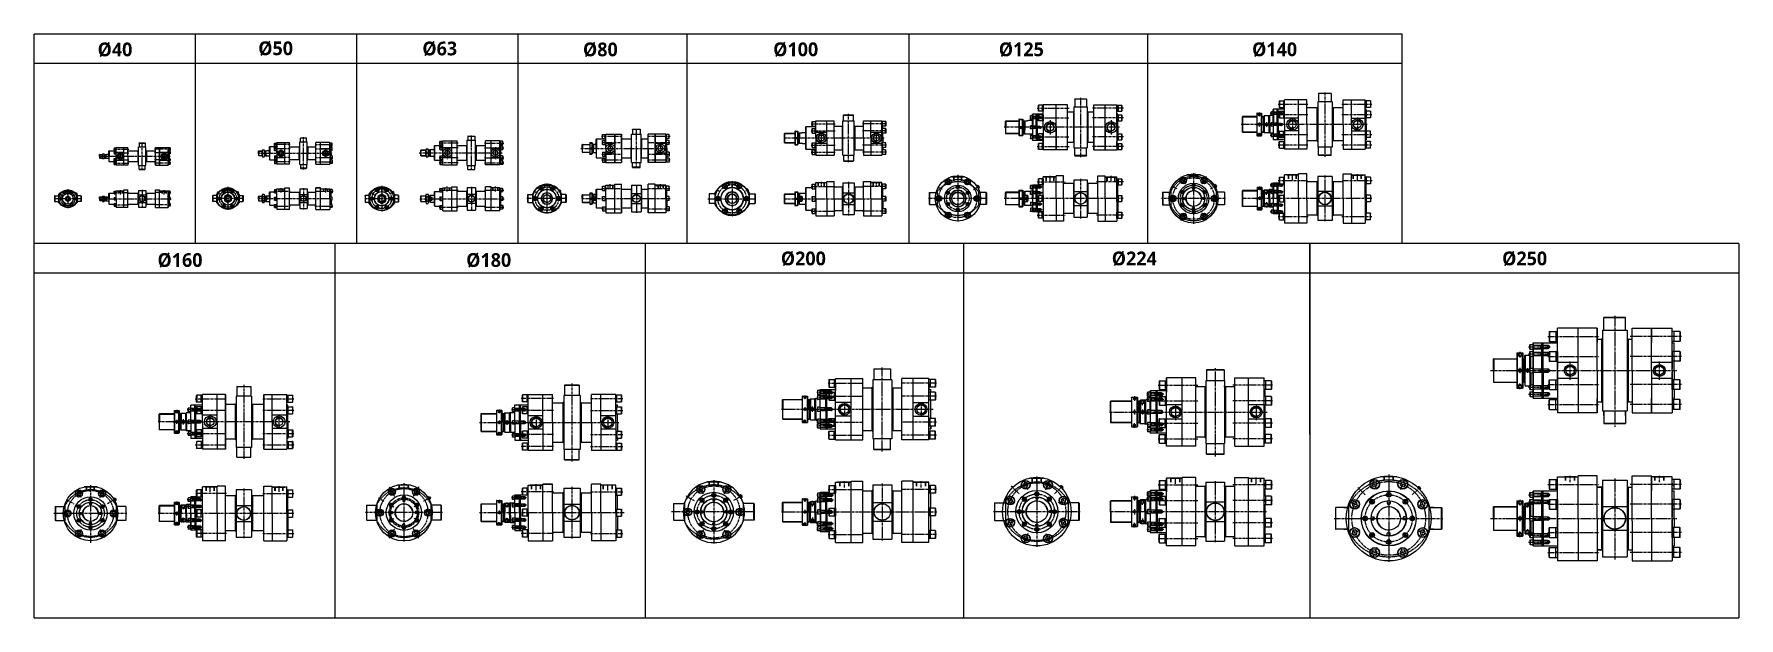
# Model space of a CAD drawing. Extents: x 0 to 8675, y 0 to 2968.
import ezdxf

# ---------------------------------------------------------------- set-up
doc = ezdxf.new("R2010")
doc.units = 0
doc.header["$LTSCALE"] = 5
doc.header["$MEASUREMENT"] = 0
doc.header["$PDMODE"] = 34
for name, pattern in [('CENTERX2', [4, 2.5, -0.5, 0.5, -0.5]), ('HIDDEN', [0.375, 0.25, -0.125]), ('HIDDENX2', [0.75, 0.5, -0.25])]:
    doc.linetypes.add(name, pattern=pattern)
doc.layers.get('0').update_dxf_attribs({"linetype": 'CONTINUOUS'})
doc.layers.get('Defpoints').update_dxf_attribs({"linetype": 'CONTINUOUS'})
for name, color, linetype in [('CEN', 1, 'CENTERX2'), ('DIM', 3, 'CONTINUOUS'), ('HID', 2, 'HIDDENX2'), ('HIDDEN', 2, 'HIDDEN'), ('ML', 3, 'CONTINUOUS'), ('테두리', 7, 'CONTINUOUS')]:
    doc.layers.add(name, color=color, linetype=linetype)
doc.styles.add('문자', font='romans.shx')

msp = doc.modelspace()

# ---------------------------------------------------------------- texts
at = {"char_height": 70, "attachment_point": 1, "style": '문자'}
for s, insert in [('{\\fMalgun Gothic|b1|i0|c129|p50;%%C40}', (323.2, 2924.9)), ('{\\fMalgun Gothic|b1|i0|c129|p50;%%C50}', (1140.7, 2930.9)), ('{\\fMalgun Gothic|b1|i0|c129|p50;%%C63}', (1975.6, 2929.7)), ('{\\fMalgun Gothic|b1|i0|c129|p50;%%C80}', (2792.9, 2924.9)), ('{\\fMalgun Gothic|b1|i0|c129|p50;%%C100}', (3760.8, 2925.5)), ('{\\fMalgun Gothic|b1|i0|c129|p50;%%C125}', (4908.8, 2925.5)), ('{\\fMalgun Gothic|b1|i0|c129|p50;%%C140}', (6197.5, 2925.5)), ('{\\fMalgun Gothic|b1|i0|c129|p50;%%C160}', (627.9, 1854.3)), ('{\\fMalgun Gothic|b1|i0|c129|p50;%%C180}', (2198.7, 1854.3)), ('{\\fMalgun Gothic|b1|i0|c129|p50;%%C200}', (3799.7, 1862.4)), ('{\\fMalgun Gothic|b1|i0|c129|p50;%%C224}', (5483.5, 1862.4)), ('{\\fMalgun Gothic|b1|i0|c129|p50;%%C250}', (7469.7, 1862.4))]:
    msp.add_mtext_dynamic_manual_height_columns(s, width=124.533, gutter_width=16, heights=[-75.6], dxfattribs=dict(at, insert=insert))

# ---------------------------------------------------------------- blocks, each defined once
blk = doc.blocks.new('A$C797528EE')
at = {"layer": 'CEN'}
blk.add_line((15.5, 0), (15.5, 21.8), dxfattribs=at)
at = {"layer": 'HID'}
for p, q in [((0, 17.5), (0, 18.5)), ((0, 17.5), (31, 17.5)), ((5, 4.5), (5, 17.5)), ((6.3, 4.5), (6.3, 17.5)), ((24.8, 4.5), (24.8, 17.5)), ((26, 4.5), (26, 17.5)), ((31, 17.5), (31, 18.5))]:
    blk.add_line(p, q, dxfattribs=at)

# ---------------------------------------------------------------- linework, layer by layer
for p, q in [((6960.8, 2967.8), (0, 2967.8)), ((0, 1902.7), (0, 2967.8)), ((821, 1902.7), (821, 2967.8)), ((1642, 1902.7), (1642, 2967.8)), ((2463, 1902.7), (2463, 2967.8)), ((3322.6, 1902.7), (3322.6, 2967.8)), ((4453, 1902.7), (4453, 2967.8)), ((6960.8, 1902.7), (6960.8, 2967.8)), ((6960.8, 2817.8), (0, 2817.8)), ((8674.5, 1902.7), (0, 1902.7)), ((0, 0), (0, 1902.7)), ((1532.4, 0), (1532.4, 1902.7)), ((3109.5, 1902.7), (3109.5, 0)), ((4729.3, 1902.7), (4729.3, 0)), ((6490.6, 931.7), (6490.6, 1902.7)), ((6490.6, 1902.7), (6490.6, 0)), ((8674.5, 1902.7), (8674.5, 0)), ((8674.5, 1752.7), (0, 1752.7))]:
    msp.add_line(p, q)
at = {"layer": 'CEN'}
for p, q in [((5325.1, 2643.3), (5325.1, 2341.5)), ((6329.4, 2612), (6482.4, 2612)), ((6568.1, 2670.9), (6568.1, 2343.1)), ((6654.6, 2612), (6807.5, 2612)), ((4144.2, 2316.7), (4144.2, 2562.9)), ((5128.7, 2543.6), (5068.1, 2543.6)), ((5104, 2542.6), (5265.6, 2542.6)), ((5104.1, 2591.4), (5266.2, 2591.4)), ((5170.1, 2530.8), (5170.1, 2456.9)), ((5542.5, 2591.4), (5385.4, 2591.4)), ((5542.6, 2542.6), (5386, 2542.6)), ((5480.1, 2530.8), (5480.1, 2456.9)), ((6234.2, 2569.4), (6234.2, 2549.8)), ((6234.2, 2519.1), (6234.2, 2498.8)), ((6270.6, 2520.9), (6270.6, 2496.6)), ((6355.3, 2564.4), (6288.8, 2564.4)), ((6329.4, 2559), (6482, 2559)), ((6403.1, 2543.4), (6403.1, 2474.4)), ((6654.6, 2559), (6807.1, 2559)), ((6733.1, 2543.4), (6733.1, 2474.4)), ((1370.5, 2279.6), (1370.5, 2444.5)), ((2224.9, 2275.6), (2224.9, 2454.3)), ((2992.7, 2447.1), (2886.3, 2447.1)), ((3064.4, 2286.2), (3064.4, 2486.7)), ((3236.9, 2447.1), (3122.6, 2447.1)), ((3815.1, 2439.8), (4325.7, 2439.8)), ((3954.6, 2512.3), (4076.7, 2512.3)), ((3954.6, 2476), (4076.7, 2476)), ((4005.7, 2407.9), (4005.7, 2471.8)), ((4336.9, 2512.3), (4214.8, 2512.3)), ((4336.9, 2476), (4214.8, 2476)), ((4285.7, 2407.9), (4285.7, 2471.8)), ((5522.1, 2493.9), (4935.7, 2493.9)), ((5128.7, 2444.1), (5068.1, 2444.1)), ((5104, 2445.1), (5265.6, 2445.1)), ((5542.6, 2445.1), (5386, 2445.1)), ((6783.2, 2508.6), (6142.5, 2508.6)), ((6216.1, 2508.6), (6251.3, 2508.6)), ((6216.1, 2508.6), (6251.3, 2508.6)), ((6234.2, 2447.9), (6234.2, 2467.4)), ((6355.3, 2452.8), (6288.8, 2452.8)), ((6329.4, 2458.2), (6482, 2458.2)), ((6654.6, 2458.2), (6807.1, 2458.2)), ((330.8, 2346.9), (692.9, 2346.9)), ((404.1, 2382.9), (481.9, 2382.9)), ((404.1, 2364.9), (481.9, 2364.9)), ((439.4, 2368.4), (439.4, 2324.1)), ((549.4, 2275.7), (549.4, 2416.4)), ((695.7, 2382.9), (613.4, 2382.9)), ((695.7, 2364.9), (613.4, 2364.9)), ((662.4, 2368.4), (662.4, 2324.1)), ((1138.1, 2362.2), (1518, 2362.2)), ((1303.4, 2406.2), (1221.5, 2406.2)), ((1303.2, 2384.2), (1221.5, 2384.2)), ((1257, 2343), (1257, 2381.2)), ((1429.7, 2406.2), (1518, 2406.2)), ((1429.8, 2384.2), (1518, 2384.2)), ((1484, 2343), (1484, 2381.2)), ((1958.9, 2364.2), (2382.1, 2364.2)), ((2157.1, 2414.2), (2060.3, 2414.2)), ((2157.1, 2389.2), (2060.3, 2389.2)), ((2102.4, 2393.9), (2102.4, 2332.9)), ((2292.6, 2414.2), (2389.4, 2414.2)), ((2292.6, 2389.2), (2389.4, 2389.2)), ((2347.4, 2393.9), (2347.4, 2332.9)), ((2781.6, 2387.1), (3218.9, 2387.1)), ((2888, 2417.1), (2992.4, 2417.1)), ((2888, 2357.1), (2991.4, 2357.1)), ((2931.9, 2414.8), (2931.9, 2359.9)), ((3121.6, 2417.1), (3236.6, 2417.1)), ((3122.4, 2357.1), (3236.6, 2357.1)), ((3186.9, 2414.8), (3186.9, 2359.9)), ((3954.6, 2403.5), (4076.7, 2403.5)), ((3954.6, 2367.3), (4076.7, 2367.3)), ((4336.9, 2403.5), (4214.8, 2403.5)), ((4336.9, 2367.3), (4214.8, 2367.3)), ((5104.1, 2396.4), (5266.2, 2396.4)), ((5542.5, 2396.4), (5385.4, 2396.4)), ((6329.4, 2405.2), (6482.4, 2405.2)), ((6604.6, 2393.6), (6531.6, 2393.6)), ((6654.6, 2405.2), (6807.5, 2405.2)), ((404.1, 2328.9), (481.9, 2328.9)), ((404.1, 2310.9), (481.9, 2310.9)), ((695.7, 2328.9), (613.4, 2328.9)), ((695.7, 2310.9), (613.4, 2310.9)), ((1303.2, 2340.2), (1221.5, 2340.2)), ((1303.4, 2318.2), (1221.5, 2318.2)), ((1429.7, 2318.2), (1518, 2318.2)), ((1429.8, 2340.2), (1518, 2340.2)), ((2157.1, 2339.2), (2060.3, 2339.2)), ((2157.1, 2314.2), (2060.3, 2314.2)), ((2292.6, 2339.2), (2389.4, 2339.2)), ((2292.6, 2314.2), (2389.4, 2314.2)), ((2992.2, 2327.1), (2886.3, 2327.1)), ((3236.9, 2327.1), (3121.9, 2327.1)), ((5899.8, 2260.9), (5899.8, 2004)), ((158.7, 2154.1), (149.4, 2170.3)), ((172, 2178.8), (172, 2082.1)), ((172, 2152.5), (172, 2174.3)), ((185.4, 2154.1), (194.7, 2170.3)), ((439.4, 2152.5), (439.4, 2174.3)), ((549.4, 2176.9), (549.4, 2083.9)), ((662.4, 2152.5), (662.4, 2174.3)), ((958.8, 2179.2), (969.8, 2160.2)), ((986.3, 2190.7), (986.3, 2074.2)), ((1013.8, 2179.2), (1002.8, 2160.2)), ((1219.4, 2169.7), (1302.7, 2169.7)), ((1370.5, 2185.1), (1370.5, 2077)), ((1429.4, 2169.7), (1521.3, 2169.7)), ((1738, 2184.4), (1749.7, 2164.2)), ((1768.8, 2196.9), (1768.8, 2065.4)), ((1768.8, 2167.1), (1768.8, 2193.5)), ((1799.7, 2184.4), (1788, 2164.2)), ((2061.2, 2174.3), (2158.1, 2174.3)), ((2102.4, 2167.1), (2102.4, 2193.5)), ((2224.9, 2192.2), (2224.9, 2070.4)), ((2292.6, 2174.3), (2389.4, 2174.3)), ((2347.4, 2167.1), (2347.4, 2193.5)), ((2572.4, 2195.9), (2586.5, 2171.5)), ((2609.5, 2209.1), (2609.5, 2056.3)), ((2646.5, 2195.9), (2632.4, 2171.5)), ((2888.5, 2183.7), (2990.9, 2183.7)), ((2931.9, 2181.5), (2931.9, 2204.3)), ((3064.4, 2202.2), (3064.4, 2059.8)), ((3122.4, 2183.7), (3236.6, 2183.7)), ((3186.9, 2181.5), (3186.9, 2204.3)), ((3484.7, 2169.6), (3472.3, 2176.8)), ((3506.7, 2208.7), (3523.9, 2178.9)), ((3551.6, 2220.3), (3551.6, 2040.3)), ((3551.6, 2191.4), (3551.6, 2216)), ((3596.4, 2208.7), (3579.2, 2178.9)), ((3633.3, 2178.2), (3619.1, 2170)), ((3954.3, 2193.8), (4076.4, 2193.8)), ((4005.7, 2191.4), (4005.7, 2216)), ((4144.2, 2216.4), (4144.2, 2045.7)), ((4336.9, 2193.8), (4214.8, 2193.8)), ((4285.7, 2191.4), (4285.7, 2216)), ((4620.5, 2178.5), (4598.5, 2191.2)), ((4660.5, 2201.4), (4642.8, 2232.1)), ((4700.4, 2251.9), (4700.4, 2013.3)), ((4740.3, 2201.4), (4758, 2232.1)), ((4780, 2178.3), (4810.1, 2195.7)), ((5128.7, 2189.8), (5068.1, 2189.8)), ((5104.2, 2216.8), (5246.3, 2216.8)), ((5170.1, 2215.6), (5170.1, 2247.3)), ((5325.1, 2231.8), (5325.1, 2030.2)), ((5542.5, 2216.8), (5405.4, 2216.8)), ((5480.1, 2215.6), (5480.1, 2247.3)), ((5815, 2181.2), (5788.4, 2196.6)), ((5831.1, 2171.9), (5851.6, 2160.1)), ((5835.6, 2243.4), (5858, 2204.6)), ((5899.8, 2191.5), (5899.8, 2173.4)), ((5964, 2243.4), (5941.6, 2204.6)), ((5968.5, 2171.9), (5948, 2160.1)), ((5985.9, 2181.9), (6017.1, 2199.9)), ((6235.2, 2193), (6235.2, 2173.4)), ((6270.6, 2150.7), (6270.6, 2178.1)), ((6355.3, 2199.7), (6288.8, 2199.7)), ((6329.7, 2224), (6480.1, 2224)), ((6403.1, 2225.6), (6403.1, 2255.2)), ((6568.1, 2249.3), (6568.1, 2012.7)), ((6656.3, 2224), (6810.6, 2224)), ((6733.1, 2225.6), (6733.1, 2255.2)), ((242.1, 2131), (102.1, 2131)), ((145.1, 2146.6), (125.3, 2158)), ((145.4, 2131), (126.7, 2131)), ((158.7, 2107.9), (149.4, 2091.7)), ((185.4, 2107.9), (194.7, 2091.7)), ((198.7, 2131), (217.4, 2131)), ((219, 2158.1), (199, 2146.6)), ((330.8, 2131), (697, 2131)), ((404.1, 2162.2), (480.6, 2162.2)), ((404.1, 2099.8), (480.9, 2099.8)), ((695.7, 2162.2), (614.3, 2162.2)), ((695.7, 2099.8), (614.3, 2099.8)), ((1066.5, 2131.6), (906.7, 2131.6)), ((931.3, 2131.6), (953.3, 2131.6)), ((958.8, 2084), (969.8, 2103)), ((1013.8, 2084), (1002.8, 2103)), ((1041.3, 2131.6), (1019.3, 2131.6)), ((1138.1, 2131.6), (1518, 2131.6)), ((1219.4, 2093.5), (1302.7, 2093.5)), ((1428.2, 2093.5), (1521.3, 2093.5)), ((1857, 2131), (1680.7, 2131)), ((1738, 2077.6), (1749.7, 2097.8)), ((1799.7, 2077.6), (1788, 2097.8)), ((1962.8, 2131), (2391.5, 2131)), ((2061.2, 2087.7), (2158.1, 2087.7)), ((2292.6, 2087.7), (2389.4, 2087.7)), ((2709.9, 2131.8), (2507.2, 2131.8)), ((2535.4, 2131.8), (2563.6, 2131.8)), ((2572.4, 2067.6), (2586.5, 2092)), ((2646.5, 2067.6), (2632.4, 2092)), ((2683.6, 2131.8), (2655.4, 2131.8)), ((2786.6, 2131.8), (3237.1, 2131.8)), ((3428.9, 2131), (3671.8, 2131)), ((3461.9, 2131), (3496.2, 2131)), ((3506.7, 2053.4), (3523.9, 2083.1)), ((3596.4, 2053.4), (3579.2, 2083.1)), ((3641.2, 2131), (3606.9, 2131)), ((3815.1, 2131), (4337.8, 2131)), ((4848.5, 2132.3), (4549.6, 2132.3)), ((4640.4, 2167), (4660.8, 2155.2)), ((4640.4, 2097.7), (4660.8, 2109.5)), ((4760.4, 2167), (4740, 2155.2)), ((4760.4, 2097.7), (4740, 2109.5)), ((5541.8, 2132.3), (4935.7, 2132.3)), ((5128.7, 2161.1), (5068.1, 2161.1)), ((5128.7, 2103.6), (5068.1, 2103.6)), ((6062.3, 2132.2), (5737, 2132.2)), ((5831.1, 2092.6), (5851.6, 2104.4)), ((5840.6, 2132.2), (5858.6, 2132.2)), ((5899.8, 2073), (5899.8, 2091)), ((5959.1, 2132.2), (5941, 2132.2)), ((5968.5, 2092.6), (5948, 2104.4)), ((6806.3, 2132.2), (6144.7, 2132.2)), ((6806.3, 2132.2), (6144.7, 2132.2)), ((6217.1, 2132.2), (6252.3, 2132.2)), ((6217.1, 2132.2), (6252.3, 2132.2)), ((6235.2, 2142.7), (6235.2, 2122.5)), ((6235.2, 2071.5), (6235.2, 2091)), ((6270.6, 2113.8), (6270.6, 2086.3)), ((6355.3, 2166), (6288.8, 2166)), ((6355.3, 2098.5), (6288.8, 2098.5)), ((2888.5, 2079.8), (2990.7, 2079.8)), ((3122.4, 2079.8), (3236.6, 2079.8)), ((3954.3, 2068.2), (4076.4, 2068.2)), ((4336.9, 2068.2), (4214.8, 2068.2)), ((4660.5, 2063.3), (4642.8, 2032.6)), ((4740.3, 2063.3), (4758, 2032.6)), ((5128.7, 2074.8), (5068.1, 2074.8)), ((5104.2, 2047.9), (5246.3, 2047.9)), ((5542.5, 2047.9), (5405.4, 2047.9)), ((5835.6, 2021), (5858, 2059.8)), ((5964, 2021), (5941.6, 2059.8)), ((6355.3, 2064.7), (6288.8, 2064.7)), ((6329.7, 2040.4), (6482.4, 2040.4)), ((6604.6, 2019.7), (6531.6, 2019.7)), ((6654.2, 2040.4), (6808.2, 2040.4)), ((8042.9, 1534.9), (8042.9, 972)), ((7702.8, 1430.8), (7963.9, 1430.8)), ((8382.9, 1430.8), (8121.8, 1430.8)), ((7560.2, 1352.5), (7560.2, 1324.1)), ((7604.5, 1377.6), (7715, 1377.6)), ((7604.5, 1342.5), (7715, 1342.5)), ((7702.8, 1329.4), (7963.9, 1329.4)), ((7815.9, 1211), (7815.9, 1304.8)), ((8382.9, 1329.4), (8121.8, 1329.4)), ((8269.9, 1211), (8269.9, 1304.8)), ((4315.8, 846.5), (4315.8, 1272.7)), ((6009.9, 1269.8), (6009.9, 820.5)), ((7411.1, 1257.6), (8357.9, 1257.6)), ((7560.2, 1271.1), (7560.2, 1244.1)), ((7598.4, 1270), (7598.4, 1245.2)), ((1066.7, 1185), (1066.7, 809.3)), ((2736.8, 1191.4), (2736.8, 794.4)), ((3922, 1131.3), (3922, 1111.7)), ((4066.8, 1145.5), (3982.6, 1145.5)), ((4040.2, 1192.7), (4220.3, 1192.7)), ((4591.3, 1192.7), (4411.2, 1192.7)), ((5747.9, 1136.6), (5661.8, 1136.6)), ((5720.2, 1182.9), (5920.9, 1182.9)), ((6300.6, 1182.9), (6100, 1182.9)), ((7560.2, 1162.7), (7560.2, 1191.2)), ((7604.5, 1172.7), (7715, 1172.7)), ((7604.5, 1137.6), (7715, 1137.6)), ((7604.5, 1137.6), (7715, 1137.6)), ((7702.8, 1185.8), (7963.9, 1185.8)), ((8382.9, 1185.8), (8121.8, 1185.8)), ((725.9, 1057.4), (725.9, 1037.8)), ((725.9, 1057.4), (725.9, 1037.8)), ((856.2, 1057.3), (779, 1057.3)), ((819, 1114.2), (979.5, 1114.2)), ((819, 1055.4), (979.5, 1055.4)), ((1163.6, 1114.2), (1324.1, 1114.2)), ((1163.6, 1055.4), (1324.1, 1055.4)), ((2366.5, 1059), (2366.5, 1039.5)), ((2505.8, 1058.2), (2428.6, 1058.2)), ((2642.5, 1115.8), (2478.6, 1115.8)), ((2642.5, 1054.5), (2478.6, 1054.5)), ((2831.1, 1115.8), (2994.9, 1115.8)), ((2831.1, 1054.5), (2994.9, 1054.5)), ((3802.4, 1060.5), (4575.3, 1060.5)), ((3922, 1071), (3922, 1050.8)), ((3960.8, 1047.2), (3960.8, 1073.9)), ((4066.8, 1120.6), (3982.6, 1120.6)), ((4040.2, 1126.8), (4220.3, 1126.8)), ((4123.3, 1094.7), (4123.3, 1026.4)), ((4591.3, 1126.8), (4411.2, 1126.8)), ((4513.2, 1094.7), (4513.2, 1026.4)), ((5471.6, 1046.6), (5619.4, 1046.6)), ((5471.6, 1046.6), (6273.5, 1046.6)), ((5598.7, 1126.5), (5598.7, 1103.3)), ((5598.7, 1060.1), (5598.7, 1033.2)), ((5639.9, 1081.5), (5639.9, 1110.2)), ((5639.9, 1058.8), (5639.9, 1034.5)), ((5747.9, 1110.3), (5661.8, 1110.3)), ((5720.2, 1103.1), (5920.9, 1103.1)), ((5807.4, 1086.8), (5807.4, 1005.3)), ((6300.6, 1103.1), (6100, 1103.1)), ((6218.4, 1086.8), (6218.4, 1005.3)), ((7702.8, 1084.4), (7963.9, 1084.4)), ((8382.9, 1084.4), (8121.8, 1084.4)), ((1300.5, 996.7), (631.2, 996.7)), ((707.7, 996.7), (743, 996.7)), ((707.7, 996.7), (743, 996.7)), ((707.7, 996.7), (743, 996.7)), ((707.7, 996.7), (743, 996.7)), ((725.9, 1007.2), (725.9, 986.9)), ((725.9, 986.2), (725.9, 1006.4)), ((725.9, 935.9), (725.9, 955.5)), ((725.9, 935.9), (725.9, 955.5)), ((759.2, 1009.6), (759.2, 983.7)), ((896.7, 961.5), (896.7, 1031)), ((1246.7, 961.5), (1246.7, 1031)), ((2266.3, 993.3), (2975, 993.3)), ((2366.5, 1003.8), (2366.5, 983.5)), ((2406.8, 981.8), (2406.8, 1005.3)), ((2554.3, 1027.4), (2554.3, 959.2)), ((2919.3, 1027.4), (2919.3, 959.2)), ((3922, 989.8), (3922, 1009.3)), ((4066.8, 1000.4), (3982.6, 1000.4)), ((4066.8, 975.5), (3982.6, 975.5)), ((4039.4, 994.3), (4220.3, 994.3)), ((4592.1, 994.3), (4411.2, 994.3)), ((5598.7, 966.8), (5598.7, 990)), ((5747.9, 983), (5661.8, 983)), ((5747.9, 956.6), (5661.8, 956.6)), ((5720.2, 990.2), (5920.9, 990.2)), ((6300.6, 990.2), (6100, 990.2)), ((856.2, 936), (779, 936)), ((819, 937.9), (979.5, 937.9)), ((819, 879.2), (979.5, 879.2)), ((1163.6, 937.9), (1324.1, 937.9)), ((1163.6, 879.2), (1324.1, 879.2)), ((2366.5, 927.6), (2366.5, 947.1)), ((2505.8, 928.4), (2428.6, 928.4)), ((2642.5, 932), (2478.6, 932)), ((2642.5, 870.8), (2478.6, 870.8)), ((2831.1, 932), (2994.9, 932)), ((2831.1, 870.8), (2994.9, 870.8)), ((4040.2, 928.4), (4220.3, 928.4)), ((4591.3, 928.4), (4411.2, 928.4)), ((5720.2, 910.4), (5920.9, 910.4)), ((6300.6, 910.4), (6100, 910.4)), ((3458.7, 699.6), (3458.7, 377.8)), ((4123.3, 662.4), (4123.3, 694.4)), ((4513.3, 662.4), (4513.3, 694.4)), ((5056.3, 650.9), (5035.6, 700.7)), ((5102.2, 719.3), (5102.2, 359.3)), ((5102.2, 681.9), (5102.2, 713.9)), ((5148.2, 650.9), (5168.8, 700.7)), ((5807.4, 681.9), (5807.4, 713.9)), ((6009.9, 695.7), (6009.9, 384.3)), ((6218.4, 681.9), (6218.4, 713.9)), ((6831.6, 653), (6810, 705.2)), ((6892.6, 728.9), (6892.6, 284.2)), ((6953.7, 653), (6975.3, 705.2)), ((7815.9, 689.6), (7815.9, 721.6)), ((8042.9, 709.3), (8042.9, 296.9)), ((8269.9, 689.6), (8269.9, 721.6)), ((240.1, 612.2), (216.7, 652.8)), ((287.2, 674.4), (287.2, 381.9)), ((287.2, 641.3), (287.2, 669.1)), ((334.2, 612.2), (357.6, 652.8)), ((979.7, 632.5), (819.2, 632.5)), ((896.7, 641.3), (896.7, 669.1)), ((1066.7, 657.8), (1066.7, 404.6)), ((1163.6, 632.5), (1324.1, 632.5)), ((1246.7, 641.3), (1246.7, 669.1)), ((1752.2, 610), (1782.3, 592.6)), ((1806.7, 665.4), (1834.7, 616.9)), ((1882, 685.3), (1882, 384.1)), ((1957.2, 665.4), (1929.2, 616.9)), ((2018.1, 613.6), (1981.7, 592.6)), ((2505.8, 610), (2428.6, 610)), ((2642.5, 641.1), (2478.6, 641.1)), ((2554.3, 648.2), (2554.3, 680.3)), ((2736.8, 666), (2736.8, 403.9)), ((2831.1, 641.1), (2994.9, 641.1)), ((2919.3, 648.2), (2919.3, 677.9)), ((3317.4, 620), (3358.1, 596.5)), ((3405.8, 630), (3379, 676.4)), ((3387.7, 609.4), (3409.4, 587.7)), ((3458.7, 638.8), (3458.7, 608)), ((3529.7, 609.4), (3507.9, 587.7)), ((3511.5, 630), (3538.3, 676.4)), ((3603.1, 621.8), (3559.2, 596.5)), ((3922, 609.2), (3922, 589.6)), ((4066.8, 623.4), (3982.6, 623.4)), ((4040.2, 653.2), (4220.3, 653.2)), ((4315.8, 683.6), (4315.8, 393.4)), ((4591.4, 653.2), (4411.3, 653.2)), ((4971.6, 670.6), (5011.7, 630.4)), ((5028.4, 613.7), (5048.7, 593.4)), ((5102.2, 644.3), (5102.2, 615.6)), ((5176, 613.7), (5155.7, 593.4)), ((5232.9, 670.6), (5192.7, 630.4)), ((5232.9, 670.6), (5218.9, 656.6)), ((5598.7, 619.8), (5598.7, 596.6)), ((5747.9, 629.9), (5661.8, 629.9)), ((5720.2, 676.2), (5920.9, 676.2)), ((6300.6, 676.2), (6100, 676.2)), ((6736, 662.2), (6772.4, 625.8)), ((7053, 665.9), (7012.8, 625.8)), ((7053, 665.9), (7039, 652)), ((7604.5, 625.6), (7715, 625.6)), ((7702.8, 678.8), (7963.9, 678.8)), ((8382.9, 678.8), (8121.8, 678.8)), ((471.9, 530.8), (99.7, 530.8)), ((163.5, 602.2), (201.5, 580.2)), ((214.5, 572.7), (238.6, 558.8)), ((227.9, 530.8), (246, 530.8)), ((287.2, 590), (287.2, 572)), ((346.4, 530.8), (328.4, 530.8)), ((359.8, 572.7), (335.8, 558.8)), ((416.9, 605.7), (372.8, 580.2)), ((1320.9, 530.8), (631.2, 530.8)), ((707.7, 530.8), (743, 530.8)), ((707.7, 530.8), (743, 530.8)), ((707.7, 530.8), (743, 530.8)), ((707.7, 530.8), (743, 530.8)), ((725.9, 591.5), (725.9, 572)), ((725.9, 591.5), (725.9, 572)), ((725.9, 541.3), (725.9, 521)), ((725.9, 520.3), (725.9, 540.5)), ((759.2, 552.2), (759.2, 576.8)), ((856.2, 600.8), (779, 600.8)), ((856.2, 565.8), (779, 565.8)), ((2078.7, 535), (1686.1, 535)), ((1803.9, 580.1), (1830.2, 565)), ((1960.1, 580.1), (1933.8, 565)), ((2266.3, 535), (3001.7, 535)), ((2366.5, 600.8), (2366.5, 581.2)), ((2366.5, 545.5), (2366.5, 525.3)), ((2406.8, 562.3), (2406.8, 585.8)), ((2505.8, 572.5), (2428.6, 572.5)), ((3668.1, 538.4), (3244, 538.4)), ((3358.3, 538.4), (3389.1, 538.4)), ((3559.1, 538.4), (3528.3, 538.4)), ((3802.4, 538.4), (4594.1, 538.4)), ((3922, 548.9), (3922, 528.7)), ((3960.8, 565.8), (3960.8, 594.5)), ((4066.8, 598.5), (3982.6, 598.5)), ((5323.2, 539.9), (4882, 539.9)), ((4991.3, 585.9), (4941.5, 606.5)), ((4997.9, 539.9), (5026.6, 539.9)), ((5206.6, 539.9), (5177.9, 539.9)), ((5213.2, 585.9), (5263, 606.5)), ((6270.8, 539.9), (5470.2, 539.9)), ((5578.1, 539.9), (5619.4, 539.9)), ((5578.1, 539.9), (5619.4, 539.9)), ((5598.7, 553.4), (5598.7, 526.4)), ((5639.9, 574.8), (5639.9, 603.5)), ((5747.9, 603.6), (5661.8, 603.6)), ((5720.2, 596.4), (5920.9, 596.4)), ((6300.6, 596.4), (6100, 596.4)), ((6745.3, 566.6), (6693.1, 588.3)), ((6795.9, 602.4), (6819.7, 578.5)), ((6989.4, 602.4), (6965.6, 578.5)), ((7040, 566.6), (7092.2, 588.3)), ((7560.2, 600.5), (7560.2, 572)), ((7598.4, 560.3), (7598.4, 586.2)), ((7604.5, 590.4), (7715, 590.4)), ((7702.8, 577.3), (7963.9, 577.3)), ((8382.9, 577.3), (8121.8, 577.3)), ((214.5, 488.8), (238.6, 502.7)), ((240.1, 449.3), (216.7, 408.7)), ((287.2, 471.5), (287.2, 489.6)), ((334.2, 449.3), (357.6, 408.7)), ((359.8, 488.8), (335.8, 502.7)), ((725.9, 470), (725.9, 489.6)), ((725.9, 470), (725.9, 489.6)), ((759.2, 509.3), (759.2, 484.7)), ((856.2, 495.8), (779, 495.8)), ((856.2, 460.8), (779, 460.8)), ((1803.9, 490), (1830.2, 505.1)), ((1806.7, 404.7), (1834.7, 453.2)), ((1957.2, 404.7), (1929.2, 453.2)), ((1960.1, 490), (1933.8, 505.1)), ((2366.5, 469.3), (2366.5, 488.8)), ((2406.8, 507.7), (2406.8, 484.2)), ((2505.8, 497.5), (2428.6, 497.5)), ((2505.8, 460), (2428.6, 460)), ((3405.8, 446.9), (3379, 400.5)), ((3387.7, 467.4), (3409.4, 489.2)), ((3458.7, 438), (3458.7, 468.8)), ((3529.7, 467.4), (3507.9, 489.2)), ((3511.5, 446.9), (3538.3, 400.5)), ((3922, 467.7), (3922, 487.2)), ((3960.8, 511.1), (3960.8, 482.3)), ((4066.8, 478.3), (3982.6, 478.3)), ((4066.8, 453.4), (3982.6, 453.4)), ((4991.3, 494), (4941.5, 473.3)), ((5028.4, 466.1), (5048.7, 486.4)), ((5102.2, 435.6), (5102.2, 464.3)), ((5176, 466.1), (5155.7, 486.4)), ((5213.2, 494), (5263, 473.3)), ((5598.7, 460.1), (5598.7, 483.3)), ((5639.9, 505), (5639.9, 476.3)), ((5747.9, 476.3), (5661.8, 476.3)), ((5747.9, 449.9), (5661.8, 449.9)), ((5720.2, 483.5), (5920.9, 483.5)), ((6300.6, 483.5), (6100, 483.5)), ((6615.5, 505.6), (7169.7, 505.6)), ((6745.3, 444.6), (6693.1, 422.9)), ((7040, 444.6), (7092.2, 422.9)), ((7411.1, 505.6), (8357.9, 505.6)), ((7560.2, 519.1), (7560.2, 492.1)), ((7560.2, 410.7), (7560.2, 439.1)), ((7598.4, 450.9), (7598.4, 424.9)), ((7702.8, 433.8), (7963.9, 433.8)), ((8382.9, 433.8), (8121.8, 433.8)), ((979.7, 429), (819.2, 429)), ((1163.6, 429), (1324.1, 429)), ((2642.5, 428.9), (2478.6, 428.9)), ((2831.1, 428.9), (2994.9, 428.9)), ((4040.2, 423.7), (4220.3, 423.7)), ((4591.4, 423.7), (4411.3, 423.7)), ((5056.3, 429), (5035.6, 379.2)), ((5148.2, 429), (5168.8, 379.2)), ((5720.2, 403.6), (5920.9, 403.6)), ((6300.6, 403.6), (6100, 403.6)), ((6795.9, 408.8), (6819.7, 432.6)), ((6831.6, 358.2), (6810, 306)), ((6953.7, 358.2), (6975.3, 306)), ((6989.4, 408.8), (6965.6, 432.6)), ((7604.5, 420.7), (7715, 420.7)), ((7604.5, 385.6), (7715, 385.6)), ((7604.5, 385.6), (7715, 385.6)), ((7702.8, 332.4), (7963.9, 332.4)), ((8382.9, 332.4), (8121.8, 332.4))]:
    msp.add_line(p, q, dxfattribs=at)
at = {"layer": 'CEN', "color": 1}
for p, q in [((2541.9, 2170.8), (2561.9, 2159.2)), ((2680.3, 2172.7), (2660.3, 2161.1)), ((930.7, 2163.7), (950.7, 2152.2)), ((1042, 2163.7), (1022, 2152.2)), ((1708.7, 2165.7), (1730.7, 2153)), ((1829.7, 2166.1), (1809.7, 2154.6))]:
    msp.add_line(p, q, dxfattribs=at)
at = {"layer": 'CEN'}
for centre, radius in [((986.3, 2131.6), 44), ((1768.8, 2131), 50), ((2609.5, 2131.8), 60), ((3551.6, 2131), 72.5), ((4700.4, 2132.3), 97.5), ((4700.4, 2132.3), 57.5), ((5899.8, 2132.2), 106), ((5899.8, 2132.2), 67.5), ((172, 2131), 36), ((287.2, 530.8), 117.5), ((1882, 535), 122.5), ((1882, 535), 75), ((3458.7, 538.4), 132.5), ((3458.7, 538.4), 85), ((5102.2, 539.9), 147.5), ((5102.2, 539.9), 90), ((6892.6, 505.6), 187.5), ((6892.6, 505.6), 120), ((287.2, 530.8), 70)]:
    msp.add_circle(centre, radius, dxfattribs=at)
at = {"layer": 'Defpoints', "color": 0, "linetype": 'ByBlock'}
for p in [(192.7, 2171), (5081.1, 2199.8), (6306.1, 2209.7), (172, 2086), (363.4, 2122), (1177, 2118.8), (2012.9, 2114.5), (2844.4, 2110.3), (3893.2, 2104.5), (5038.1, 2099.3), (6258.1, 2090.2), (5081.1, 2064.8), (6306.1, 2054.7), (5910.4, 713.9), (796.7, 615.8), (4000.3, 638.4), (5680.9, 647.4), (7627.9, 645.6), (746.7, 488.8), (796.7, 445.8), (3948.3, 487.5), (4000.3, 438.4), (5627.4, 481.4), (5680.9, 432.4), (5910.4, 365.9), (7585.9, 429.1), (7627.9, 365.6)]:
    msp.add_point(p, dxfattribs=at)
at = {"layer": 'DIM'}
for p, q in [((2274.3, 1037.3), (2353, 1037.3)), ((2380, 1037.3), (2389.3, 1037.3)), ((2274.3, 949.3), (2353, 949.3)), ((2380, 949.3), (2389.3, 949.3))]:
    msp.add_line(p, q, dxfattribs=at)
at = {"layer": 'HID'}
for p, q in [((5011, 2532.9), (5031, 2532.9)), ((5103.1, 2549.6), (5080.1, 2549.6)), ((5117.3, 2548.6), (5080.1, 2548.6)), ((5117.3, 2538.6), (5080.1, 2538.6)), ((5103.1, 2537.6), (5080.1, 2537.6)), ((5096.1, 2547.9), (5094.5, 2548.6)), ((5096.1, 2539.4), (5094.5, 2538.6)), ((5096.1, 2548.6), (5096.1, 2538.6)), ((5118.1, 2547.9), (5096.1, 2547.9)), ((5118.1, 2539.4), (5096.1, 2539.4)), ((5117.3, 2538.6), (5117.3, 2548.6)), ((5117.3, 2548.6), (5118.1, 2547.9)), ((5117.3, 2548.6), (5119.5, 2548.6)), ((5118.1, 2539.4), (5117.3, 2538.6)), ((5117.3, 2538.6), (5119.5, 2538.6)), ((5118.1, 2539.4), (5118.1, 2547.9)), ((5118.1, 2547.9), (5122.1, 2547.9)), ((5122.1, 2539.4), (5118.1, 2539.4)), ((5119.5, 2548.6), (5119.5, 2538.6)), ((5119.5, 2548.6), (5120.9, 2547.9)), ((5119.5, 2538.6), (5120.9, 2539.4)), ((5122.1, 2547.9), (5125.3, 2543.6)), ((5122.1, 2547.9), (5122.1, 2539.4)), ((5122.1, 2539.4), (5125.3, 2543.6)), ((6229.2, 2565.1), (6228.2, 2566.1)), ((6229.2, 2565.1), (6239.2, 2565.1)), ((6229.2, 2565.1), (6229.2, 2556.1)), ((6229.2, 2556.1), (6234.2, 2552.9)), ((6229.2, 2556.1), (6239.2, 2556.1)), ((6234.2, 2552.9), (6239.2, 2556.1)), ((6239.2, 2565.1), (6240.2, 2566.1)), ((6239.2, 2565.1), (6239.2, 2556.1)), ((6330.1, 2570.4), (6306.1, 2570.4)), ((6344.3, 2569.4), (6306.1, 2569.4)), ((6344.3, 2559.4), (6306.1, 2559.4)), ((6330.1, 2558.4), (6306.1, 2558.4)), ((6322.6, 2568.7), (6321.2, 2569.4)), ((6322.6, 2560.2), (6321.2, 2559.4)), ((6322.6, 2569.4), (6322.6, 2559.4)), ((6345.1, 2568.7), (6322.6, 2568.7)), ((6345.1, 2560.2), (6322.6, 2560.2)), ((6344.3, 2569.4), (6344.3, 2559.4)), ((6345.1, 2568.7), (6344.3, 2569.4)), ((6344.3, 2569.4), (6346.6, 2569.4)), ((6345.1, 2560.2), (6344.3, 2559.4)), ((6344.3, 2559.4), (6346.6, 2559.4)), ((6345.1, 2560.2), (6345.1, 2568.7)), ((6345.1, 2568.7), (6350.1, 2568.7)), ((6345.1, 2560.2), (6350.1, 2560.2)), ((6346.6, 2569.4), (6346.6, 2559.4)), ((6346.6, 2569.4), (6348.4, 2568.7)), ((6346.6, 2559.4), (6348.4, 2560.2)), ((6350.1, 2560.2), (6350.1, 2568.7)), ((6350.1, 2568.7), (6353.1, 2564.4)), ((6350.1, 2560.2), (6353.1, 2564.4)), ((3870.7, 2472.3), (3885.7, 2472.3)), ((5011, 2454.9), (5031, 2454.9)), ((5103.1, 2499.9), (5080.1, 2499.9)), ((5117.3, 2498.9), (5080.1, 2498.9)), ((5117.3, 2488.9), (5080.1, 2488.9)), ((5103.1, 2487.9), (5080.1, 2487.9)), ((5103.1, 2450.1), (5080.1, 2450.1)), ((5117.3, 2449.1), (5080.1, 2449.1)), ((5117.3, 2439.1), (5080.1, 2439.1)), ((5103.1, 2438.1), (5080.1, 2438.1)), ((5096.1, 2498.1), (5094.5, 2498.9)), ((5096.1, 2489.6), (5094.5, 2488.9)), ((5096.1, 2448.3), (5094.5, 2449.1)), ((5096.1, 2439.8), (5094.5, 2439.1)), ((5096.1, 2498.9), (5096.1, 2488.9)), ((5118.1, 2498.1), (5096.1, 2498.1)), ((5118.1, 2489.6), (5096.1, 2489.6)), ((5096.1, 2439.1), (5096.1, 2449.1)), ((5118.1, 2448.3), (5096.1, 2448.3)), ((5118.1, 2439.8), (5096.1, 2439.8)), ((5117.3, 2488.9), (5117.3, 2498.9)), ((5117.3, 2498.9), (5118.1, 2498.1)), ((5117.3, 2498.9), (5119.5, 2498.9)), ((5118.1, 2489.6), (5117.3, 2488.9)), ((5117.3, 2488.9), (5119.5, 2488.9)), ((5117.3, 2449.1), (5117.3, 2439.1)), ((5118.1, 2448.3), (5117.3, 2449.1)), ((5117.3, 2449.1), (5119.5, 2449.1)), ((5117.3, 2439.1), (5118.1, 2439.8)), ((5117.3, 2439.1), (5119.5, 2439.1)), ((5118.1, 2489.6), (5118.1, 2498.1)), ((5118.1, 2498.1), (5122.1, 2498.1)), ((5122.1, 2489.6), (5118.1, 2489.6)), ((5118.1, 2448.3), (5118.1, 2439.8)), ((5122.1, 2448.3), (5118.1, 2448.3)), ((5118.1, 2439.8), (5122.1, 2439.8)), ((5119.5, 2498.9), (5119.5, 2488.9)), ((5119.5, 2498.9), (5120.9, 2498.1)), ((5119.5, 2488.9), (5120.9, 2489.6)), ((5119.5, 2439.1), (5119.5, 2449.1)), ((5119.5, 2449.1), (5120.9, 2448.3)), ((5119.5, 2439.1), (5120.9, 2439.8)), ((5122.1, 2498.1), (5125.3, 2493.9)), ((5122.1, 2498.1), (5122.1, 2489.6)), ((5122.1, 2489.6), (5125.3, 2493.9)), ((5122.1, 2448.3), (5125.3, 2444.1)), ((5122.1, 2439.8), (5122.1, 2448.3)), ((5122.1, 2439.8), (5125.3, 2444.1)), ((6229.2, 2452.1), (6228.2, 2451.1)), ((6229.2, 2461.1), (6234.2, 2464.3)), ((6229.2, 2452.1), (6229.2, 2461.1)), ((6229.2, 2461.1), (6239.2, 2461.1)), ((6229.2, 2452.1), (6239.2, 2452.1)), ((6234.2, 2464.3), (6239.2, 2461.1)), ((6239.2, 2452.1), (6239.2, 2461.1)), ((6239.2, 2452.1), (6240.2, 2451.1)), ((6330.1, 2514.6), (6306.1, 2514.6)), ((6344.3, 2513.6), (6306.1, 2513.6)), ((6344.3, 2503.6), (6306.1, 2503.6)), ((6330.1, 2502.6), (6306.1, 2502.6)), ((6330.1, 2458.8), (6306.1, 2458.8)), ((6344.3, 2457.8), (6306.1, 2457.8)), ((6344.3, 2447.8), (6306.1, 2447.8)), ((6330.1, 2446.8), (6306.1, 2446.8)), ((6322.6, 2512.9), (6321.2, 2513.6)), ((6322.6, 2504.4), (6321.2, 2503.6)), ((6322.6, 2457), (6321.2, 2457.8)), ((6322.6, 2448.5), (6321.2, 2447.8)), ((6322.6, 2513.6), (6322.6, 2503.6)), ((6345.1, 2512.9), (6322.6, 2512.9)), ((6345.1, 2504.4), (6322.6, 2504.4)), ((6322.6, 2447.8), (6322.6, 2457.8)), ((6345.1, 2457), (6322.6, 2457)), ((6345.1, 2448.5), (6322.6, 2448.5)), ((6344.3, 2513.6), (6344.3, 2503.6)), ((6345.1, 2512.9), (6344.3, 2513.6)), ((6344.3, 2513.6), (6346.6, 2513.6)), ((6345.1, 2504.4), (6344.3, 2503.6)), ((6344.3, 2503.6), (6346.6, 2503.6)), ((6344.3, 2447.8), (6344.3, 2457.8)), ((6345.1, 2457), (6344.3, 2457.8)), ((6344.3, 2457.8), (6346.6, 2457.8)), ((6345.1, 2448.5), (6344.3, 2447.8)), ((6344.3, 2447.8), (6346.6, 2447.8)), ((6345.1, 2504.4), (6345.1, 2512.9)), ((6345.1, 2512.9), (6350.1, 2512.9)), ((6345.1, 2504.4), (6350.1, 2504.4)), ((6345.1, 2457), (6345.1, 2448.5)), ((6345.1, 2457), (6350.1, 2457)), ((6345.1, 2448.5), (6350.1, 2448.5)), ((6346.6, 2513.6), (6346.6, 2503.6)), ((6346.6, 2513.6), (6348.4, 2512.9)), ((6346.6, 2503.6), (6348.4, 2504.4)), ((6346.6, 2447.8), (6346.6, 2457.8)), ((6346.6, 2457.8), (6348.4, 2457)), ((6346.6, 2447.8), (6348.4, 2448.5)), ((6350.1, 2512.9), (6353.1, 2508.6)), ((6350.1, 2504.4), (6350.1, 2512.9)), ((6350.1, 2504.4), (6353.1, 2508.6)), ((6350.1, 2457), (6350.1, 2448.5)), ((6350.1, 2457), (6353.1, 2452.8)), ((6350.1, 2448.5), (6353.1, 2452.8)), ((2827, 2413.6), (2839, 2413.6)), ((2827, 2360.6), (2839, 2360.6)), ((3870.7, 2407.3), (3885.7, 2407.3)), ((156.5, 2170), (156.5, 2171)), ((156.5, 2170), (187.5, 2170)), ((161.5, 2157), (161.5, 2170)), ((162.8, 2157), (162.8, 2170)), ((181.3, 2157), (181.3, 2170)), ((182.5, 2157), (182.5, 2170)), ((187.5, 2170), (187.5, 2171)), ((423.9, 2170), (423.9, 2171)), ((423.9, 2170), (454.9, 2170)), ((428.9, 2157), (428.9, 2170)), ((430.2, 2157), (430.2, 2170)), ((448.7, 2157), (448.7, 2170)), ((449.9, 2157), (449.9, 2170)), ((454.9, 2170), (454.9, 2171)), ((646.9, 2170), (646.9, 2171)), ((646.9, 2170), (677.9, 2170)), ((651.9, 2157), (651.9, 2170)), ((653.2, 2157), (653.2, 2170)), ((671.7, 2157), (671.7, 2170)), ((672.9, 2157), (672.9, 2170)), ((677.9, 2170), (677.9, 2171)), ((1746.8, 2186), (1746.8, 2187)), ((1746.8, 2186), (1790.8, 2186)), ((1755.6, 2172), (1755.6, 2186)), ((1756.8, 2172), (1756.8, 2186)), ((1780.8, 2172), (1780.8, 2186)), ((1782.1, 2172), (1782.1, 2186)), ((1790.8, 2186), (1790.8, 2187)), ((2080.4, 2186), (2080.4, 2187)), ((2080.4, 2186), (2124.4, 2186)), ((2089.1, 2172), (2089.1, 2186)), ((2090.4, 2172), (2090.4, 2186)), ((2114.4, 2172), (2114.4, 2186)), ((2115.6, 2172), (2115.6, 2186)), ((2124.4, 2186), (2124.4, 2187)), ((2325.4, 2186), (2325.4, 2187)), ((2369.4, 2186), (2325.4, 2186)), ((2334.1, 2172), (2334.1, 2186)), ((2335.4, 2172), (2335.4, 2186)), ((2359.4, 2172), (2359.4, 2186)), ((2360.6, 2172), (2360.6, 2186)), ((2369.4, 2186), (2369.4, 2187)), ((2587.5, 2199.8), (2587.5, 2198.8)), ((2631.5, 2198.8), (2587.5, 2198.8)), ((2596.2, 2198.8), (2596.2, 2184.8)), ((2597.5, 2198.8), (2597.5, 2184.8)), ((2621.5, 2198.8), (2621.5, 2184.8)), ((2622.7, 2198.8), (2622.7, 2184.8)), ((2631.5, 2199.8), (2631.5, 2198.8)), ((2631.5, 2199.8), (2631.5, 2198.8)), ((2909.9, 2199.8), (2909.9, 2198.8)), ((2953.9, 2198.8), (2909.9, 2198.8)), ((2918.6, 2198.8), (2918.6, 2184.8)), ((2919.9, 2198.8), (2919.9, 2184.8)), ((2943.9, 2198.8), (2943.9, 2184.8)), ((2945.1, 2198.8), (2945.1, 2184.8)), ((2953.9, 2199.8), (2953.9, 2198.8)), ((2953.9, 2199.8), (2953.9, 2198.8)), ((3164.9, 2199.8), (3164.9, 2198.8)), ((3164.9, 2199.8), (3164.9, 2198.8)), ((3164.9, 2198.8), (3208.9, 2198.8)), ((3173.6, 2198.8), (3173.6, 2184.8)), ((3174.9, 2198.8), (3174.9, 2184.8)), ((3198.9, 2198.8), (3198.9, 2184.8)), ((3200.1, 2198.8), (3200.1, 2184.8)), ((3208.9, 2199.8), (3208.9, 2198.8)), ((3208.9, 2199.8), (3208.9, 2198.8)), ((3526.6, 2213), (3526.6, 2214)), ((3576.6, 2213), (3526.6, 2213)), ((3535, 2197), (3535, 2213)), ((3536.6, 2197), (3536.6, 2213)), ((3566.6, 2197), (3566.6, 2213)), ((3568.2, 2197), (3568.2, 2213)), ((3576.6, 2213), (3576.6, 2214)), ((3980.7, 2213), (3980.7, 2214)), ((3980.7, 2213), (4030.7, 2213)), ((3989.1, 2197), (3989.1, 2213)), ((3990.7, 2197), (3990.7, 2213)), ((4020.7, 2197), (4020.7, 2213)), ((4022.3, 2197), (4022.3, 2213)), ((4030.7, 2213), (4030.7, 2214)), ((4260.7, 2213), (4260.7, 2214)), ((4310.7, 2213), (4260.7, 2213)), ((4269.1, 2197), (4269.1, 2213)), ((4270.7, 2197), (4270.7, 2213)), ((4300.7, 2197), (4300.7, 2213)), ((4302.3, 2197), (4302.3, 2213)), ((4310.7, 2213), (4310.7, 2214)), ((4310.7, 2213), (4310.7, 2214)), ((4671.4, 2241.3), (4671.4, 2242.3)), ((4729.4, 2241.3), (4671.4, 2241.3)), ((4679.4, 2222.3), (4679.4, 2241.3)), ((4681.4, 2222.3), (4681.4, 2241.3)), ((4719.4, 2222.3), (4719.4, 2241.3)), ((4721.3, 2222.3), (4721.3, 2241.3)), ((4729.4, 2241.3), (4729.4, 2242.3)), ((5011, 2171.3), (5031, 2171.3)), ((5103.1, 2195.8), (5080.1, 2195.8)), ((5117.3, 2194.8), (5080.1, 2194.8)), ((5117.3, 2184.8), (5080.1, 2184.8)), ((5103.1, 2183.8), (5080.1, 2183.8)), ((5096.1, 2194.1), (5094.5, 2194.8)), ((5096.1, 2185.6), (5094.5, 2184.8)), ((5096.1, 2194.8), (5096.1, 2184.8)), ((5118.1, 2194.1), (5096.1, 2194.1)), ((5118.1, 2185.6), (5096.1, 2185.6)), ((5117.3, 2194.8), (5118.1, 2194.1)), ((5117.3, 2184.8), (5117.3, 2194.8)), ((5117.3, 2194.8), (5119.5, 2194.8)), ((5118.1, 2185.6), (5117.3, 2184.8)), ((5117.3, 2184.8), (5119.5, 2184.8)), ((5118.1, 2185.6), (5118.1, 2194.1)), ((5118.1, 2194.1), (5122.1, 2194.1)), ((5122.1, 2185.6), (5118.1, 2185.6)), ((5119.5, 2194.8), (5119.5, 2184.8)), ((5119.5, 2194.8), (5120.9, 2194.1)), ((5119.5, 2184.8), (5120.9, 2185.6)), ((5122.1, 2194.1), (5122.1, 2185.6)), ((5122.1, 2194.1), (5125.3, 2189.8)), ((5122.1, 2185.6), (5125.3, 2189.8)), ((5141.1, 2241.3), (5141.1, 2242.3)), ((5199.1, 2241.3), (5141.1, 2241.3)), ((5149.1, 2222.3), (5149.1, 2241.3)), ((5151.1, 2222.3), (5151.1, 2241.3)), ((5189.1, 2222.3), (5189.1, 2241.3)), ((5191, 2222.3), (5191, 2241.3)), ((5199.1, 2241.3), (5199.1, 2242.3)), ((5451.1, 2241.3), (5451.1, 2242.3)), ((5451.1, 2241.3), (5509.1, 2241.3)), ((5459.1, 2222.3), (5459.1, 2241.3)), ((5461.1, 2222.3), (5461.1, 2241.3)), ((5499.1, 2222.3), (5499.1, 2241.3)), ((5501, 2222.3), (5501, 2241.3)), ((5509.1, 2241.3), (5509.1, 2242.3)), ((5509.1, 2241.3), (5509.1, 2242.3)), ((5784.8, 2169.7), (5784.8, 2094.7)), ((5870.8, 2251.2), (5870.8, 2252.2)), ((5928.8, 2251.2), (5870.8, 2251.2)), ((5878.9, 2232.2), (5878.9, 2251.2)), ((5880.8, 2232.2), (5880.8, 2251.2)), ((5894.8, 2188.7), (5894.1, 2189.4)), ((5894.8, 2188.7), (5894.8, 2179.7)), ((5894.8, 2188.7), (5904.8, 2188.7)), ((5894.8, 2179.7), (5904.8, 2179.7)), ((5894.8, 2179.7), (5899.8, 2176.6)), ((5899.8, 2176.6), (5904.8, 2179.7)), ((5904.8, 2188.7), (5905.5, 2189.4)), ((5904.8, 2188.7), (5904.8, 2179.7)), ((5918.8, 2232.2), (5918.8, 2251.2)), ((5920.8, 2232.2), (5920.8, 2251.2)), ((5928.8, 2251.2), (5928.8, 2252.2)), ((6014.8, 2169.7), (6014.8, 2094.7)), ((6230.2, 2188.7), (6229.2, 2189.7)), ((6230.2, 2188.7), (6230.2, 2179.7)), ((6230.2, 2188.7), (6240.2, 2188.7)), ((6230.2, 2179.7), (6240.2, 2179.7)), ((6230.2, 2179.7), (6235.2, 2176.6)), ((6235.2, 2176.6), (6240.2, 2179.7)), ((6240.2, 2188.7), (6241.2, 2189.7)), ((6240.2, 2188.7), (6240.2, 2179.7)), ((6263.1, 2160.2), (6263.1, 2175.2)), ((6278.1, 2160.2), (6278.1, 2175.2)), ((6330.1, 2205.7), (6306.1, 2205.7)), ((6344.3, 2204.7), (6306.1, 2204.7)), ((6344.3, 2194.7), (6306.1, 2194.7)), ((6330.1, 2193.7), (6306.1, 2193.7)), ((6330.1, 2172), (6306.1, 2172)), ((6344.3, 2171), (6306.1, 2171)), ((6322.6, 2204), (6321.2, 2204.7)), ((6322.6, 2195.5), (6321.2, 2194.7)), ((6322.6, 2170.2), (6321.2, 2171)), ((6322.6, 2204.7), (6322.6, 2194.7)), ((6345.1, 2204), (6322.6, 2204)), ((6345.1, 2195.5), (6322.6, 2195.5)), ((6322.6, 2171), (6322.6, 2161)), ((6345.1, 2170.2), (6322.6, 2170.2)), ((6345.1, 2204), (6344.3, 2204.7)), ((6344.3, 2204.7), (6344.3, 2194.7)), ((6344.3, 2204.7), (6346.6, 2204.7)), ((6345.1, 2195.5), (6344.3, 2194.7)), ((6344.3, 2194.7), (6346.6, 2194.7)), ((6344.3, 2171), (6344.3, 2161)), ((6344.3, 2171), (6346.6, 2171)), ((6345.1, 2170.2), (6344.3, 2171)), ((6345.1, 2195.5), (6345.1, 2204)), ((6345.1, 2204), (6350.1, 2204)), ((6345.1, 2195.5), (6350.1, 2195.5)), ((6345.1, 2161.7), (6345.1, 2170.2)), ((6345.1, 2170.2), (6350.1, 2170.2)), ((6346.6, 2204.7), (6346.6, 2194.7)), ((6346.6, 2204.7), (6348.4, 2204)), ((6346.6, 2194.7), (6348.4, 2195.5)), ((6346.6, 2171), (6346.6, 2161)), ((6346.6, 2171), (6348.4, 2170.2)), ((6350.1, 2195.5), (6350.1, 2204)), ((6350.1, 2204), (6353.1, 2199.7)), ((6350.1, 2195.5), (6353.1, 2199.7)), ((6350.1, 2161.7), (6350.1, 2170.2)), ((6350.1, 2170.2), (6353.1, 2166)), ((6374.1, 2251.2), (6374.1, 2252.2)), ((6432.1, 2251.2), (6374.1, 2251.2)), ((6382.1, 2232.2), (6382.1, 2251.2)), ((6384.1, 2232.2), (6384.1, 2251.2)), ((6422.1, 2232.2), (6422.1, 2251.2)), ((6424, 2232.2), (6424, 2251.2)), ((6432.1, 2251.2), (6432.1, 2252.2)), ((6704.1, 2251.2), (6704.1, 2252.2)), ((6704.1, 2251.2), (6762.1, 2251.2)), ((6712.1, 2232.2), (6712.1, 2251.2)), ((6714.1, 2232.2), (6714.1, 2251.2)), ((6752.1, 2232.2), (6752.1, 2251.2)), ((6754, 2232.2), (6754, 2251.2)), ((6762.1, 2251.2), (6762.1, 2252.2)), ((2827, 2158.3), (2839, 2158.3)), ((2827, 2105.3), (2839, 2105.3)), ((3870.7, 2163.5), (3885.7, 2163.5)), ((3870.7, 2098.5), (3885.7, 2098.5)), ((4589.4, 2162.3), (4595.4, 2162.3)), ((4589.4, 2102.3), (4595.4, 2102.3)), ((4595.4, 2167.3), (4595.4, 2097.3)), ((4805.4, 2167.3), (4805.4, 2097.3)), ((4811.4, 2162.3), (4805.4, 2162.3)), ((4811.4, 2102.3), (4805.4, 2102.3)), ((5011, 2093.3), (5031, 2093.3)), ((5103.1, 2167.1), (5080.1, 2167.1)), ((5117.3, 2166.1), (5080.1, 2166.1)), ((5117.3, 2156.1), (5080.1, 2156.1)), ((5103.1, 2155.1), (5080.1, 2155.1)), ((5103.1, 2109.6), (5080.1, 2109.6)), ((5117.3, 2108.6), (5080.1, 2108.6)), ((5117.3, 2098.6), (5080.1, 2098.6)), ((5103.1, 2097.6), (5080.1, 2097.6)), ((5096.1, 2165.3), (5094.5, 2166.1)), ((5096.1, 2156.8), (5094.5, 2156.1)), ((5096.1, 2107.8), (5094.5, 2108.6)), ((5096.1, 2099.3), (5094.5, 2098.6)), ((5096.1, 2166.1), (5096.1, 2156.1)), ((5118.1, 2165.3), (5096.1, 2165.3)), ((5118.1, 2156.8), (5096.1, 2156.8)), ((5096.1, 2098.6), (5096.1, 2108.6)), ((5118.1, 2107.8), (5096.1, 2107.8)), ((5118.1, 2099.3), (5096.1, 2099.3)), ((5117.3, 2156.1), (5117.3, 2166.1)), ((5117.3, 2166.1), (5119.5, 2166.1)), ((5117.3, 2166.1), (5118.1, 2165.3)), ((5118.1, 2156.8), (5117.3, 2156.1)), ((5117.3, 2156.1), (5119.5, 2156.1)), ((5117.3, 2108.6), (5119.5, 2108.6)), ((5118.1, 2107.8), (5117.3, 2108.6)), ((5117.3, 2108.6), (5117.3, 2098.6)), ((5117.3, 2098.6), (5118.1, 2099.3)), ((5117.3, 2098.6), (5119.5, 2098.6)), ((5118.1, 2165.3), (5122.1, 2165.3)), ((5118.1, 2156.8), (5118.1, 2165.3)), ((5122.1, 2156.8), (5118.1, 2156.8)), ((5122.1, 2107.8), (5118.1, 2107.8)), ((5118.1, 2107.8), (5118.1, 2099.3)), ((5118.1, 2099.3), (5122.1, 2099.3)), ((5119.5, 2166.1), (5119.5, 2156.1)), ((5119.5, 2166.1), (5120.9, 2165.3)), ((5119.5, 2156.1), (5120.9, 2156.8)), ((5119.5, 2098.6), (5119.5, 2108.6)), ((5119.5, 2108.6), (5120.9, 2107.8)), ((5119.5, 2098.6), (5120.9, 2099.3)), ((5122.1, 2165.3), (5125.3, 2161.1)), ((5122.1, 2165.3), (5122.1, 2156.8)), ((5122.1, 2156.8), (5125.3, 2161.1)), ((5122.1, 2099.3), (5122.1, 2107.8)), ((5122.1, 2107.8), (5125.3, 2103.6)), ((5122.1, 2099.3), (5125.3, 2103.6)), ((5779.1, 2164.7), (5784.8, 2164.7)), ((5779.1, 2099.7), (5784.8, 2099.7)), ((5843.3, 2137.2), (5842.6, 2137.9)), ((5843.3, 2127.2), (5842.6, 2126.5)), ((5843.3, 2137.2), (5852.3, 2137.2)), ((5843.3, 2127.2), (5843.3, 2137.2)), ((5843.3, 2127.2), (5852.3, 2127.2)), ((5855.5, 2132.2), (5852.3, 2137.2)), ((5852.3, 2127.2), (5852.3, 2137.2)), ((5852.3, 2127.2), (5855.5, 2132.2)), ((5899.8, 2087.9), (5894.8, 2084.7)), ((5894.8, 2075.7), (5894.8, 2084.7)), ((5904.8, 2084.7), (5894.8, 2084.7)), ((5904.8, 2084.7), (5899.8, 2087.9)), ((5904.8, 2075.7), (5904.8, 2084.7)), ((5947.3, 2137.2), (5944.2, 2132.2)), ((5944.2, 2132.2), (5947.3, 2127.2)), ((5956.3, 2137.2), (5947.3, 2137.2)), ((5947.3, 2137.2), (5947.3, 2127.2)), ((5956.3, 2127.2), (5947.3, 2127.2)), ((5956.3, 2137.2), (5957, 2137.9)), ((5956.3, 2137.2), (5956.3, 2127.2)), ((5956.3, 2127.2), (5957, 2126.5)), ((6020.5, 2164.7), (6014.8, 2164.7)), ((6020.5, 2099.7), (6014.8, 2099.7)), ((6230.2, 2084.7), (6235.2, 2087.9)), ((6230.2, 2075.7), (6230.2, 2084.7)), ((6230.2, 2084.7), (6240.2, 2084.7)), ((6235.2, 2087.9), (6240.2, 2084.7)), ((6240.2, 2075.7), (6240.2, 2084.7)), ((6278.1, 2160.2), (6263.1, 2160.2)), ((6263.1, 2160.2), (6270.6, 2155.1)), ((6263.1, 2104.2), (6270.6, 2109.4)), ((6278.1, 2104.2), (6263.1, 2104.2)), ((6263.1, 2104.2), (6263.1, 2089.2)), ((6270.6, 2155.1), (6278.1, 2160.2)), ((6270.6, 2109.4), (6278.1, 2104.2)), ((6278.1, 2104.2), (6278.1, 2089.2)), ((6344.3, 2161), (6306.1, 2161)), ((6330.1, 2160), (6306.1, 2160)), ((6330.1, 2104.5), (6306.1, 2104.5)), ((6344.3, 2103.5), (6306.1, 2103.5)), ((6344.3, 2093.5), (6306.1, 2093.5)), ((6330.1, 2092.5), (6306.1, 2092.5)), ((6322.6, 2161.7), (6321.2, 2161)), ((6322.6, 2102.7), (6321.2, 2103.5)), ((6322.6, 2094.2), (6321.2, 2093.5)), ((6345.1, 2161.7), (6322.6, 2161.7)), ((6322.6, 2093.5), (6322.6, 2103.5)), ((6345.1, 2102.7), (6322.6, 2102.7)), ((6345.1, 2094.2), (6322.6, 2094.2)), ((6345.1, 2161.7), (6344.3, 2161)), ((6344.3, 2161), (6346.6, 2161)), ((6344.3, 2093.5), (6344.3, 2103.5)), ((6344.3, 2103.5), (6346.6, 2103.5)), ((6345.1, 2102.7), (6344.3, 2103.5)), ((6345.1, 2094.2), (6344.3, 2093.5)), ((6344.3, 2093.5), (6346.6, 2093.5)), ((6345.1, 2161.7), (6350.1, 2161.7)), ((6345.1, 2102.7), (6345.1, 2094.2)), ((6345.1, 2102.7), (6350.1, 2102.7)), ((6345.1, 2094.2), (6350.1, 2094.2)), ((6346.6, 2161), (6348.4, 2161.7)), ((6346.6, 2093.5), (6346.6, 2103.5)), ((6346.6, 2103.5), (6348.4, 2102.7)), ((6346.6, 2093.5), (6348.4, 2094.2)), ((6350.1, 2161.7), (6353.1, 2166)), ((6350.1, 2102.7), (6350.1, 2094.2)), ((6350.1, 2102.7), (6353.1, 2098.5)), ((6350.1, 2094.2), (6353.1, 2098.5)), ((5103.1, 2080.8), (5080.1, 2080.8)), ((5117.3, 2079.8), (5080.1, 2079.8)), ((5117.3, 2069.8), (5080.1, 2069.8)), ((5103.1, 2068.8), (5080.1, 2068.8)), ((5096.1, 2079.1), (5094.5, 2079.8)), ((5096.1, 2070.6), (5094.5, 2069.8)), ((5096.1, 2069.8), (5096.1, 2079.8)), ((5118.1, 2079.1), (5096.1, 2079.1)), ((5118.1, 2070.6), (5096.1, 2070.6)), ((5117.3, 2079.8), (5117.3, 2069.8)), ((5118.1, 2079.1), (5117.3, 2079.8)), ((5117.3, 2079.8), (5119.5, 2079.8)), ((5117.3, 2069.8), (5118.1, 2070.6)), ((5117.3, 2069.8), (5119.5, 2069.8)), ((5122.1, 2079.1), (5118.1, 2079.1)), ((5118.1, 2079.1), (5118.1, 2070.6)), ((5118.1, 2070.6), (5122.1, 2070.6)), ((5119.5, 2079.8), (5120.9, 2079.1)), ((5119.5, 2069.8), (5119.5, 2079.8)), ((5119.5, 2069.8), (5120.9, 2070.6)), ((5122.1, 2079.1), (5125.3, 2074.8)), ((5122.1, 2070.6), (5122.1, 2079.1)), ((5122.1, 2070.6), (5125.3, 2074.8)), ((5894.8, 2075.7), (5894.1, 2075)), ((5904.8, 2075.7), (5894.8, 2075.7)), ((5904.8, 2075.7), (5905.5, 2075)), ((6230.2, 2075.7), (6229.2, 2074.7)), ((6230.2, 2075.7), (6240.2, 2075.7)), ((6240.2, 2075.7), (6241.2, 2074.7)), ((6330.1, 2070.7), (6306.1, 2070.7)), ((6344.3, 2069.7), (6306.1, 2069.7)), ((6344.3, 2059.7), (6306.1, 2059.7)), ((6330.1, 2058.7), (6306.1, 2058.7)), ((6322.6, 2069), (6321.2, 2069.7)), ((6322.6, 2060.5), (6321.2, 2059.7)), ((6322.6, 2059.7), (6322.6, 2069.7)), ((6345.1, 2069), (6322.6, 2069)), ((6345.1, 2060.5), (6322.6, 2060.5)), ((6344.3, 2059.7), (6344.3, 2069.7)), ((6344.3, 2069.7), (6346.6, 2069.7)), ((6345.1, 2069), (6344.3, 2069.7)), ((6345.1, 2060.5), (6344.3, 2059.7)), ((6344.3, 2059.7), (6346.6, 2059.7)), ((6345.1, 2069), (6345.1, 2060.5)), ((6345.1, 2069), (6350.1, 2069)), ((6345.1, 2060.5), (6350.1, 2060.5)), ((6346.6, 2059.7), (6346.6, 2069.7)), ((6346.6, 2069.7), (6348.4, 2069)), ((6346.6, 2059.7), (6348.4, 2060.5)), ((6350.1, 2069), (6350.1, 2060.5)), ((6350.1, 2069), (6353.1, 2064.7)), ((6350.1, 2060.5), (6353.1, 2064.7)), ((7551.7, 1347.6), (7552.7, 1346.6)), ((7552.7, 1346.6), (7567.7, 1346.6)), ((7552.7, 1346.6), (7552.7, 1332.6)), ((7552.7, 1332.6), (7560.2, 1327.5)), ((7552.7, 1332.6), (7567.7, 1332.6)), ((7560.2, 1327.5), (7567.7, 1332.6)), ((7568.7, 1347.6), (7567.7, 1346.6)), ((7567.7, 1346.6), (7567.7, 1332.6)), ((7626.9, 1386.6), (7677.9, 1386.6)), ((7626.9, 1385.6), (7701.9, 1385.6)), ((7626.9, 1369.6), (7701.9, 1369.6)), ((7626.9, 1368.6), (7677.9, 1368.6)), ((7626.9, 1351.5), (7677.9, 1351.5)), ((7626.9, 1350.5), (7701.9, 1350.5)), ((7626.9, 1334.5), (7701.9, 1334.5)), ((7626.9, 1333.5), (7677.9, 1333.5)), ((7663.3, 1384.6), (7661.5, 1385.6)), ((7663.3, 1370.6), (7661.5, 1369.6)), ((7663.3, 1349.5), (7661.5, 1350.5)), ((7663.3, 1335.5), (7661.5, 1334.5)), ((7663.3, 1369.6), (7663.3, 1385.6)), ((7702.9, 1384.6), (7663.3, 1384.6)), ((7702.9, 1370.6), (7663.3, 1370.6)), ((7663.3, 1334.5), (7663.3, 1350.5)), ((7702.9, 1349.5), (7663.3, 1349.5)), ((7702.9, 1335.5), (7663.3, 1335.5)), ((7701.9, 1385.6), (7704.7, 1385.6)), ((7701.9, 1385.6), (7701.9, 1369.6)), ((7701.9, 1385.6), (7702.9, 1384.6)), ((7702.9, 1370.6), (7701.9, 1369.6)), ((7701.9, 1369.6), (7704.7, 1369.6)), ((7701.9, 1350.5), (7702.9, 1349.5)), ((7701.9, 1350.5), (7701.9, 1334.5)), ((7701.9, 1350.5), (7704.7, 1350.5)), ((7702.9, 1335.5), (7701.9, 1334.5)), ((7701.9, 1334.5), (7704.7, 1334.5)), ((7702.9, 1384.6), (7707.9, 1384.6)), ((7702.9, 1370.6), (7702.9, 1384.6)), ((7702.9, 1370.6), (7707.9, 1370.6)), ((7702.9, 1335.5), (7702.9, 1349.5)), ((7702.9, 1349.5), (7707.9, 1349.5)), ((7702.9, 1335.5), (7707.9, 1335.5)), ((7704.7, 1385.6), (7706.6, 1384.6)), ((7704.7, 1385.6), (7704.7, 1369.6)), ((7704.7, 1369.6), (7706.6, 1370.6)), ((7704.7, 1350.5), (7704.7, 1334.5)), ((7704.7, 1350.5), (7706.6, 1349.5)), ((7704.7, 1334.5), (7706.6, 1335.5)), ((7707.9, 1384.6), (7712.6, 1377.6)), ((7707.9, 1384.6), (7707.9, 1370.6)), ((7712.6, 1377.6), (7707.9, 1370.6)), ((7707.9, 1349.5), (7712.6, 1342.5)), ((7707.9, 1349.5), (7707.9, 1335.5)), ((7712.6, 1342.5), (7707.9, 1335.5)), ((7626.9, 1266.6), (7677.9, 1266.6)), ((7626.9, 1265.6), (7701.9, 1265.6)), ((7626.9, 1249.6), (7701.9, 1249.6)), ((7626.9, 1248.6), (7677.9, 1248.6)), ((7663.3, 1264.6), (7661.5, 1265.6)), ((7663.3, 1250.6), (7661.5, 1249.6)), ((7663.3, 1249.6), (7663.3, 1265.6)), ((7702.9, 1264.6), (7663.3, 1264.6)), ((7702.9, 1250.6), (7663.3, 1250.6)), ((7701.9, 1265.6), (7702.9, 1264.6)), ((7701.9, 1265.6), (7701.9, 1249.6)), ((7701.9, 1265.6), (7704.7, 1265.6)), ((7702.9, 1250.6), (7701.9, 1249.6)), ((7701.9, 1249.6), (7704.7, 1249.6)), ((7702.9, 1250.6), (7702.9, 1264.6)), ((7702.9, 1264.6), (7707.9, 1264.6)), ((7702.9, 1250.6), (7707.9, 1250.6)), ((7704.7, 1265.6), (7704.7, 1249.6)), ((7704.7, 1265.6), (7706.6, 1264.6)), ((7704.7, 1249.6), (7706.6, 1250.6)), ((7707.9, 1264.6), (7712.6, 1257.6)), ((7707.9, 1264.6), (7707.9, 1250.6)), ((7712.6, 1257.6), (7707.9, 1250.6)), ((3917, 1127), (3916, 1128)), ((3927, 1127), (3928, 1128)), ((4033.3, 1153.5), (4000.3, 1153.5)), ((4056.1, 1152.5), (4000.3, 1152.5)), ((4056.1, 1138.5), (4000.3, 1138.5)), ((4033.3, 1137.5), (4000.3, 1137.5)), ((4033.3, 1128.6), (4000.3, 1128.6)), ((4025.4, 1151.7), (4023.8, 1152.5)), ((4025.4, 1139.4), (4023.8, 1138.5)), ((4025.4, 1145.5), (4025.4, 1152.5)), ((4059.2, 1151.7), (4025.4, 1151.7)), ((4025.4, 1145.5), (4025.4, 1138.5)), ((4059.2, 1139.4), (4025.4, 1139.4)), ((4053.4, 1152.5), (4054.3, 1151.7)), ((4053.4, 1152.5), (4053.4, 1145.5)), ((4053.4, 1138.5), (4053.4, 1145.5)), ((4053.4, 1138.5), (4054.3, 1139.4)), ((4054.3, 1151.7), (4054.3, 1145.5)), ((4054.3, 1139.4), (4054.3, 1145.5)), ((4056.1, 1152.5), (4056.1, 1145.5)), ((4056.1, 1152.5), (4057.7, 1151.7)), ((4056.1, 1138.5), (4056.1, 1145.5)), ((4056.1, 1138.5), (4057.7, 1139.4)), ((4059.2, 1145.5), (4059.2, 1151.7)), ((4059.2, 1145.5), (4059.2, 1151.7)), ((4059.2, 1151.7), (4063.1, 1145.5)), ((4059.2, 1145.5), (4059.2, 1139.4)), ((4059.2, 1145.5), (4059.2, 1139.4)), ((4059.2, 1139.4), (4063.1, 1145.5)), ((5714.4, 1144.6), (5679.4, 1144.6)), ((5737.3, 1143.6), (5679.4, 1143.6)), ((5737.3, 1129.6), (5679.4, 1129.6)), ((5714.4, 1128.6), (5679.4, 1128.6)), ((5704.6, 1142.8), (5703, 1143.6)), ((5704.6, 1130.5), (5703, 1129.6)), ((5704.6, 1136.6), (5704.6, 1143.6)), ((5740.4, 1142.8), (5704.6, 1142.8)), ((5704.6, 1136.6), (5704.6, 1129.6)), ((5740.4, 1130.5), (5704.6, 1130.5)), ((5734.5, 1143.6), (5735.4, 1142.8)), ((5734.5, 1143.6), (5734.5, 1136.6)), ((5734.5, 1129.6), (5734.5, 1136.6)), ((5734.5, 1129.6), (5735.4, 1130.5)), ((5735.4, 1142.8), (5735.4, 1136.6)), ((5735.4, 1130.5), (5735.4, 1136.6)), ((5737.3, 1143.6), (5738.9, 1142.8)), ((5737.3, 1143.6), (5737.3, 1136.6)), ((5737.3, 1129.6), (5737.3, 1136.6)), ((5737.3, 1129.6), (5738.9, 1130.5)), ((5740.4, 1136.6), (5740.4, 1142.8)), ((5740.4, 1136.6), (5740.4, 1142.8)), ((5740.4, 1142.8), (5744.3, 1136.6)), ((5740.4, 1136.6), (5740.4, 1130.5)), ((5740.4, 1136.6), (5740.4, 1130.5)), ((5740.4, 1130.5), (5744.3, 1136.6)), ((7551.7, 1167.6), (7552.7, 1168.6)), ((7552.7, 1182.6), (7560.2, 1187.8)), ((7552.7, 1168.6), (7552.7, 1182.6)), ((7552.7, 1182.6), (7567.7, 1182.6)), ((7552.7, 1168.6), (7567.7, 1168.6)), ((7560.2, 1187.8), (7567.7, 1182.6)), ((7567.7, 1168.6), (7567.7, 1182.6)), ((7568.7, 1167.6), (7567.7, 1168.6)), ((7626.9, 1181.7), (7677.9, 1181.7)), ((7626.9, 1180.7), (7701.9, 1180.7)), ((7626.9, 1164.7), (7701.9, 1164.7)), ((7626.9, 1163.7), (7677.9, 1163.7)), ((7626.9, 1146.6), (7677.9, 1146.6)), ((7626.9, 1146.6), (7677.9, 1146.6)), ((7626.9, 1145.6), (7701.9, 1145.6)), ((7626.9, 1145.6), (7701.9, 1145.6)), ((7626.9, 1129.6), (7701.9, 1129.6)), ((7626.9, 1129.6), (7701.9, 1129.6)), ((7626.9, 1128.6), (7677.9, 1128.6)), ((7626.9, 1128.6), (7677.9, 1128.6)), ((7663.3, 1179.7), (7661.5, 1180.7)), ((7663.3, 1165.7), (7661.5, 1164.7)), ((7663.3, 1144.6), (7661.5, 1145.6)), ((7663.3, 1144.6), (7661.5, 1145.6)), ((7663.3, 1130.6), (7661.5, 1129.6)), ((7663.3, 1130.6), (7661.5, 1129.6)), ((7663.3, 1180.7), (7663.3, 1164.7)), ((7702.9, 1179.7), (7663.3, 1179.7)), ((7702.9, 1165.7), (7663.3, 1165.7)), ((7663.3, 1145.6), (7663.3, 1129.6)), ((7663.3, 1145.6), (7663.3, 1129.6)), ((7702.9, 1144.6), (7663.3, 1144.6)), ((7702.9, 1144.6), (7663.3, 1144.6)), ((7702.9, 1130.6), (7663.3, 1130.6)), ((7702.9, 1130.6), (7663.3, 1130.6)), ((7701.9, 1164.7), (7701.9, 1180.7)), ((7701.9, 1180.7), (7704.7, 1180.7)), ((7702.9, 1179.7), (7701.9, 1180.7)), ((7701.9, 1164.7), (7702.9, 1165.7)), ((7701.9, 1164.7), (7704.7, 1164.7)), ((7701.9, 1129.6), (7701.9, 1145.6)), ((7701.9, 1129.6), (7701.9, 1145.6)), ((7702.9, 1144.6), (7701.9, 1145.6)), ((7701.9, 1145.6), (7704.7, 1145.6)), ((7702.9, 1144.6), (7701.9, 1145.6)), ((7701.9, 1145.6), (7704.7, 1145.6)), ((7701.9, 1129.6), (7702.9, 1130.6)), ((7701.9, 1129.6), (7702.9, 1130.6)), ((7701.9, 1129.6), (7704.7, 1129.6)), ((7701.9, 1129.6), (7704.7, 1129.6)), ((7702.9, 1179.7), (7702.9, 1165.7)), ((7702.9, 1179.7), (7707.9, 1179.7)), ((7702.9, 1165.7), (7707.9, 1165.7)), ((7702.9, 1144.6), (7702.9, 1130.6)), ((7702.9, 1144.6), (7702.9, 1130.6)), ((7702.9, 1144.6), (7707.9, 1144.6)), ((7702.9, 1144.6), (7707.9, 1144.6)), ((7702.9, 1130.6), (7707.9, 1130.6)), ((7702.9, 1130.6), (7707.9, 1130.6)), ((7704.7, 1164.7), (7704.7, 1180.7)), ((7704.7, 1180.7), (7706.6, 1179.7)), ((7704.7, 1164.7), (7706.6, 1165.7)), ((7704.7, 1129.6), (7704.7, 1145.6)), ((7704.7, 1129.6), (7704.7, 1145.6)), ((7704.7, 1145.6), (7706.6, 1144.6)), ((7704.7, 1145.6), (7706.6, 1144.6)), ((7704.7, 1129.6), (7706.6, 1130.6)), ((7704.7, 1129.6), (7706.6, 1130.6)), ((7707.9, 1165.7), (7707.9, 1179.7)), ((7712.6, 1172.7), (7707.9, 1179.7)), ((7707.9, 1165.7), (7712.6, 1172.7)), ((7712.6, 1137.6), (7707.9, 1144.6)), ((7712.6, 1137.6), (7707.9, 1144.6)), ((7707.9, 1130.6), (7707.9, 1144.6)), ((7707.9, 1130.6), (7707.9, 1144.6)), ((7707.9, 1130.6), (7712.6, 1137.6)), ((7707.9, 1130.6), (7712.6, 1137.6)), ((720.9, 1053.2), (719.9, 1054.2)), ((720.9, 1053.2), (719.9, 1054.2)), ((720.9, 1053.2), (720.9, 1044.2)), ((720.9, 1053.2), (720.9, 1044.2)), ((720.9, 1053.2), (730.9, 1053.2)), ((720.9, 1053.2), (730.9, 1053.2)), ((720.9, 1044.2), (730.9, 1044.2)), ((720.9, 1044.2), (725.9, 1041)), ((720.9, 1044.2), (725.9, 1041)), ((720.9, 1044.2), (730.9, 1044.2)), ((725.9, 1041), (730.9, 1044.2)), ((725.9, 1041), (730.9, 1044.2)), ((730.9, 1053.2), (731.9, 1054.2)), ((730.9, 1053.2), (731.9, 1054.2)), ((730.9, 1053.2), (730.9, 1044.2)), ((730.9, 1053.2), (730.9, 1044.2)), ((823.7, 1064.3), (796.7, 1064.3)), ((845.6, 1063.3), (796.7, 1063.3)), ((845.6, 1051.3), (796.7, 1051.3)), ((823.7, 1050.3), (796.7, 1050.3)), ((817.2, 1062.4), (815.6, 1063.3)), ((817.2, 1052.2), (815.6, 1051.3)), ((817.2, 1057.3), (817.2, 1063.3)), ((848.7, 1062.4), (817.2, 1062.4)), ((817.2, 1057.3), (817.2, 1051.3)), ((848.7, 1052.2), (817.2, 1052.2)), ((842.8, 1063.3), (843.7, 1062.4)), ((842.8, 1063.3), (842.8, 1057.3)), ((842.8, 1051.3), (842.8, 1057.3)), ((842.8, 1051.3), (843.7, 1052.2)), ((843.7, 1062.4), (843.7, 1057.3)), ((843.7, 1052.2), (843.7, 1057.3)), ((845.6, 1063.3), (845.6, 1057.3)), ((845.6, 1063.3), (847.2, 1062.4)), ((845.6, 1051.3), (845.6, 1057.3)), ((845.6, 1051.3), (847.2, 1052.2)), ((848.7, 1062.4), (852.5, 1057.3)), ((848.7, 1057.3), (848.7, 1062.4)), ((848.7, 1057.3), (848.7, 1062.4)), ((848.7, 1052.2), (852.5, 1057.3)), ((848.7, 1057.3), (848.7, 1052.2)), ((848.7, 1057.3), (848.7, 1052.2)), ((2361.5, 1054.8), (2360.5, 1055.8)), ((2361.5, 1054.8), (2371.5, 1054.8)), ((2361.5, 1054.8), (2361.5, 1045.8)), ((2361.5, 1045.8), (2366.5, 1042.6)), ((2361.5, 1045.8), (2371.5, 1045.8)), ((2366.5, 1042.6), (2371.5, 1045.8)), ((2371.5, 1054.8), (2372.5, 1055.8)), ((2371.5, 1054.8), (2371.5, 1045.8)), ((2475.3, 1065.2), (2446.3, 1065.2)), ((2495.2, 1064.2), (2446.3, 1064.2)), ((2495.2, 1052.2), (2446.3, 1052.2)), ((2475.3, 1051.2), (2446.3, 1051.2)), ((2468, 1063.3), (2466.4, 1064.2)), ((2468, 1053.1), (2466.4, 1052.2)), ((2468, 1058.2), (2468, 1064.2)), ((2498.3, 1063.3), (2468, 1063.3)), ((2468, 1058.2), (2468, 1052.2)), ((2498.3, 1053.1), (2468, 1053.1)), ((2492.4, 1064.2), (2492.4, 1058.2)), ((2492.4, 1064.2), (2493.3, 1063.3)), ((2492.4, 1052.2), (2492.4, 1058.2)), ((2492.4, 1052.2), (2493.3, 1053.1)), ((2493.3, 1063.3), (2493.3, 1058.2)), ((2493.3, 1053.1), (2493.3, 1058.2)), ((2495.2, 1064.2), (2495.2, 1058.2)), ((2495.2, 1064.2), (2496.8, 1063.3)), ((2495.2, 1052.2), (2495.2, 1058.2)), ((2495.2, 1052.2), (2496.8, 1053.1)), ((2498.3, 1058.2), (2498.3, 1063.3)), ((2498.3, 1058.2), (2498.3, 1063.3)), ((2498.3, 1063.3), (2502.2, 1058.2)), ((2498.3, 1058.2), (2498.3, 1053.1)), ((2498.3, 1058.2), (2498.3, 1053.1)), ((2498.3, 1053.1), (2502.2, 1058.2)), ((3917, 1127), (3917, 1118)), ((3917, 1127), (3927, 1127)), ((3917, 1118), (3927, 1118)), ((3917, 1118), (3922, 1114.9)), ((3922, 1114.9), (3927, 1118)), ((3927, 1127), (3927, 1118)), ((4056.1, 1127.6), (4000.3, 1127.6)), ((4056.1, 1113.6), (4000.3, 1113.6)), ((4033.3, 1112.6), (4000.3, 1112.6)), ((4033.3, 1068.5), (4000.3, 1068.5)), ((4056.1, 1067.5), (4000.3, 1067.5)), ((4056.1, 1053.5), (4000.3, 1053.5)), ((4033.3, 1052.5), (4000.3, 1052.5)), ((4025.4, 1126.8), (4023.8, 1127.6)), ((4025.4, 1114.5), (4023.8, 1113.6)), ((4025.4, 1066.7), (4023.8, 1067.5)), ((4025.4, 1054.4), (4023.8, 1053.5)), ((4025.4, 1120.6), (4025.4, 1127.6)), ((4059.2, 1126.8), (4025.4, 1126.8)), ((4025.4, 1120.6), (4025.4, 1113.6)), ((4059.2, 1114.5), (4025.4, 1114.5)), ((4025.4, 1060.5), (4025.4, 1067.5)), ((4059.2, 1066.7), (4025.4, 1066.7)), ((4025.4, 1060.5), (4025.4, 1053.5)), ((4059.2, 1054.4), (4025.4, 1054.4)), ((4053.4, 1127.6), (4053.4, 1120.6)), ((4053.4, 1127.6), (4054.3, 1126.8)), ((4053.4, 1113.6), (4053.4, 1120.6)), ((4053.4, 1113.6), (4054.3, 1114.5)), ((4053.4, 1067.5), (4054.3, 1066.7)), ((4053.4, 1067.5), (4053.4, 1060.5)), ((4053.4, 1053.5), (4053.4, 1060.5)), ((4053.4, 1053.5), (4054.3, 1054.4)), ((4054.3, 1126.8), (4054.3, 1120.6)), ((4054.3, 1114.5), (4054.3, 1120.6)), ((4054.3, 1066.7), (4054.3, 1060.5)), ((4054.3, 1054.4), (4054.3, 1060.5)), ((4056.1, 1127.6), (4056.1, 1120.6)), ((4056.1, 1127.6), (4057.7, 1126.8)), ((4056.1, 1113.6), (4056.1, 1120.6)), ((4056.1, 1113.6), (4057.7, 1114.5)), ((4056.1, 1067.5), (4057.7, 1066.7)), ((4056.1, 1067.5), (4056.1, 1060.5)), ((4056.1, 1053.5), (4056.1, 1060.5)), ((4056.1, 1053.5), (4057.7, 1054.4)), ((4059.2, 1126.8), (4063.1, 1120.6)), ((4059.2, 1120.6), (4059.2, 1126.8)), ((4059.2, 1120.6), (4059.2, 1126.8)), ((4059.2, 1114.5), (4063.1, 1120.6)), ((4059.2, 1120.6), (4059.2, 1114.5)), ((4059.2, 1120.6), (4059.2, 1114.5)), ((4059.2, 1060.5), (4059.2, 1066.7)), ((4059.2, 1060.5), (4059.2, 1066.7)), ((4059.2, 1066.7), (4063.1, 1060.5)), ((4059.2, 1060.5), (4059.2, 1054.4)), ((4059.2, 1060.5), (4059.2, 1054.4)), ((4059.2, 1054.4), (4063.1, 1060.5)), ((5593.7, 1120.6), (5592.7, 1121.6)), ((5593.7, 1120.6), (5593.7, 1111.6)), ((5593.7, 1120.6), (5603.7, 1120.6)), ((5593.7, 1111.6), (5598.7, 1108.5)), ((5593.7, 1111.6), (5603.7, 1111.6)), ((5598.7, 1108.5), (5603.7, 1111.6)), ((5603.7, 1120.6), (5604.7, 1121.6)), ((5603.7, 1120.6), (5603.7, 1111.6)), ((5631.4, 1107.1), (5632.4, 1106.1)), ((5632.4, 1092.1), (5632.4, 1106.1)), ((5632.4, 1106.1), (5647.4, 1106.1)), ((5632.4, 1092.1), (5647.4, 1092.1)), ((5632.4, 1092.1), (5639.9, 1088.2)), ((5639.9, 1088.2), (5647.4, 1092.1)), ((5647.4, 1106.1), (5648.4, 1107.1)), ((5647.4, 1092.1), (5647.4, 1106.1)), ((5714.4, 1118.3), (5679.4, 1118.3)), ((5737.3, 1117.3), (5679.4, 1117.3)), ((5737.3, 1103.3), (5679.4, 1103.3)), ((5714.4, 1102.3), (5679.4, 1102.3)), ((5714.4, 1054.6), (5679.4, 1054.6)), ((5737.3, 1053.6), (5679.4, 1053.6)), ((5704.6, 1116.4), (5703, 1117.3)), ((5704.6, 1104.2), (5703, 1103.3)), ((5704.6, 1052.8), (5703, 1053.6)), ((5704.6, 1110.3), (5704.6, 1117.3)), ((5740.4, 1116.4), (5704.6, 1116.4)), ((5704.6, 1110.3), (5704.6, 1103.3)), ((5740.4, 1104.2), (5704.6, 1104.2)), ((5704.6, 1046.6), (5704.6, 1053.6)), ((5740.4, 1052.8), (5704.6, 1052.8)), ((5704.6, 1046.6), (5704.6, 1039.6)), ((5734.5, 1117.3), (5735.4, 1116.4)), ((5734.5, 1117.3), (5734.5, 1110.3)), ((5734.5, 1103.3), (5734.5, 1110.3)), ((5734.5, 1103.3), (5735.4, 1104.2)), ((5734.5, 1053.6), (5734.5, 1046.6)), ((5734.5, 1053.6), (5735.4, 1052.8)), ((5734.5, 1039.6), (5734.5, 1046.6)), ((5735.4, 1116.4), (5735.4, 1110.3)), ((5735.4, 1104.2), (5735.4, 1110.3)), ((5735.4, 1052.8), (5735.4, 1046.6)), ((5735.4, 1040.5), (5735.4, 1046.6)), ((5737.3, 1117.3), (5738.9, 1116.4)), ((5737.3, 1117.3), (5737.3, 1110.3)), ((5737.3, 1103.3), (5737.3, 1110.3)), ((5737.3, 1103.3), (5738.9, 1104.2)), ((5737.3, 1053.6), (5737.3, 1046.6)), ((5737.3, 1053.6), (5738.9, 1052.8)), ((5737.3, 1039.6), (5737.3, 1046.6)), ((5740.4, 1116.4), (5744.3, 1110.3)), ((5740.4, 1110.3), (5740.4, 1116.4)), ((5740.4, 1110.3), (5740.4, 1116.4)), ((5740.4, 1110.3), (5740.4, 1104.2)), ((5740.4, 1110.3), (5740.4, 1104.2)), ((5740.4, 1104.2), (5744.3, 1110.3)), ((5740.4, 1046.6), (5740.4, 1052.8)), ((5740.4, 1046.6), (5740.4, 1052.8)), ((5740.4, 1052.8), (5744.3, 1046.6)), ((5740.4, 1040.5), (5744.3, 1046.6)), ((5740.4, 1046.6), (5740.4, 1040.5)), ((5740.4, 1046.6), (5740.4, 1040.5)), ((823.7, 1003.7), (796.7, 1003.7)), ((845.6, 1002.7), (796.7, 1002.7)), ((845.6, 990.7), (796.7, 990.7)), ((823.7, 989.7), (796.7, 989.7)), ((817.2, 1001.8), (815.6, 1002.7)), ((817.2, 991.5), (815.6, 990.7)), ((817.2, 996.7), (817.2, 1002.7)), ((848.7, 1001.8), (817.2, 1001.8)), ((817.2, 996.7), (817.2, 990.7)), ((848.7, 991.5), (817.2, 991.5)), ((842.8, 1002.7), (843.7, 1001.8)), ((842.8, 1002.7), (842.8, 996.7)), ((842.8, 990.7), (842.8, 996.7)), ((842.8, 990.7), (843.7, 991.5)), ((843.7, 1001.8), (843.7, 996.7)), ((843.7, 991.5), (843.7, 996.7)), ((845.6, 1002.7), (847.2, 1001.8)), ((845.6, 1002.7), (845.6, 996.7)), ((845.6, 990.7), (845.6, 996.7)), ((845.6, 990.7), (847.2, 991.5)), ((848.7, 1001.8), (852.5, 996.7)), ((848.7, 996.7), (848.7, 1001.8)), ((848.7, 996.7), (848.7, 1001.8)), ((848.7, 991.5), (852.5, 996.7)), ((848.7, 996.7), (848.7, 991.5)), ((848.7, 996.7), (848.7, 991.5)), ((2475.3, 1000.3), (2446.3, 1000.3)), ((2495.2, 999.3), (2446.3, 999.3)), ((2495.2, 987.3), (2446.3, 987.3)), ((2475.3, 986.3), (2446.3, 986.3)), ((2468, 998.4), (2466.4, 999.3)), ((2468, 988.2), (2466.4, 987.3)), ((2468, 993.3), (2468, 999.3)), ((2498.3, 998.4), (2468, 998.4)), ((2468, 993.3), (2468, 987.3)), ((2498.3, 988.2), (2468, 988.2)), ((2492.4, 999.3), (2492.4, 993.3)), ((2492.4, 999.3), (2493.3, 998.4)), ((2492.4, 987.3), (2492.4, 993.3)), ((2492.4, 987.3), (2493.3, 988.2)), ((2493.3, 998.4), (2493.3, 993.3)), ((2493.3, 988.2), (2493.3, 993.3)), ((2495.2, 999.3), (2495.2, 993.3)), ((2495.2, 999.3), (2496.8, 998.4)), ((2495.2, 987.3), (2495.2, 993.3)), ((2495.2, 987.3), (2496.8, 988.2)), ((2498.3, 993.3), (2498.3, 998.4)), ((2498.3, 993.3), (2498.3, 998.4)), ((2498.3, 998.4), (2502.2, 993.3)), ((2498.3, 993.3), (2498.3, 988.2)), ((2498.3, 993.3), (2498.3, 988.2)), ((2498.3, 988.2), (2502.2, 993.3)), ((3917, 994), (3916, 993)), ((3917, 1003), (3922, 1006.2)), ((3917, 1003), (3927, 1003)), ((3917, 994), (3917, 1003)), ((3917, 994), (3927, 994)), ((3922, 1006.2), (3927, 1003)), ((3927, 994), (3927, 1003)), ((3927, 994), (3928, 993)), ((4033.3, 1008.4), (4000.3, 1008.4)), ((4056.1, 1007.4), (4000.3, 1007.4)), ((4056.1, 993.4), (4000.3, 993.4)), ((4033.3, 992.4), (4000.3, 992.4)), ((4033.3, 983.5), (4000.3, 983.5)), ((4056.1, 982.5), (4000.3, 982.5)), ((4056.1, 968.5), (4000.3, 968.5)), ((4033.3, 967.5), (4000.3, 967.5)), ((4025.4, 1006.5), (4023.8, 1007.4)), ((4025.4, 994.3), (4023.8, 993.4)), ((4025.4, 981.7), (4023.8, 982.5)), ((4025.4, 969.4), (4023.8, 968.5)), ((4025.4, 1000.4), (4025.4, 1007.4)), ((4059.2, 1006.5), (4025.4, 1006.5)), ((4025.4, 1000.4), (4025.4, 993.4)), ((4059.2, 994.3), (4025.4, 994.3)), ((4025.4, 975.5), (4025.4, 982.5)), ((4059.2, 981.7), (4025.4, 981.7)), ((4025.4, 975.5), (4025.4, 968.5)), ((4059.2, 969.4), (4025.4, 969.4)), ((4053.4, 1007.4), (4054.3, 1006.5)), ((4053.4, 1007.4), (4053.4, 1000.4)), ((4053.4, 993.4), (4053.4, 1000.4)), ((4053.4, 993.4), (4054.3, 994.3)), ((4053.4, 982.5), (4053.4, 975.5)), ((4053.4, 982.5), (4054.3, 981.7)), ((4053.4, 968.5), (4053.4, 975.5)), ((4053.4, 968.5), (4054.3, 969.4)), ((4054.3, 1006.5), (4054.3, 1000.4)), ((4054.3, 994.3), (4054.3, 1000.4)), ((4054.3, 981.7), (4054.3, 975.5)), ((4054.3, 969.4), (4054.3, 975.5)), ((4056.1, 1007.4), (4057.7, 1006.5)), ((4056.1, 1007.4), (4056.1, 1000.4)), ((4056.1, 993.4), (4056.1, 1000.4)), ((4056.1, 993.4), (4057.7, 994.3)), ((4056.1, 982.5), (4056.1, 975.5)), ((4056.1, 982.5), (4057.7, 981.7)), ((4056.1, 968.5), (4056.1, 975.5)), ((4056.1, 968.5), (4057.7, 969.4)), ((4059.2, 1000.4), (4059.2, 1006.5)), ((4059.2, 1000.4), (4059.2, 1006.5)), ((4059.2, 1006.5), (4063.1, 1000.4)), ((4059.2, 1000.4), (4059.2, 994.3)), ((4059.2, 1000.4), (4059.2, 994.3)), ((4059.2, 994.3), (4063.1, 1000.4)), ((4059.2, 981.7), (4063.1, 975.5)), ((4059.2, 975.5), (4059.2, 981.7)), ((4059.2, 975.5), (4059.2, 981.7)), ((4059.2, 969.4), (4063.1, 975.5)), ((4059.2, 975.5), (4059.2, 969.4)), ((4059.2, 975.5), (4059.2, 969.4)), ((5593.7, 972.6), (5592.7, 971.6)), ((5593.7, 981.6), (5598.7, 984.8)), ((5593.7, 972.6), (5593.7, 981.6)), ((5593.7, 981.6), (5603.7, 981.6)), ((5593.7, 972.6), (5603.7, 972.6)), ((5598.7, 984.8), (5603.7, 981.6)), ((5603.7, 972.6), (5603.7, 981.6)), ((5603.7, 972.6), (5604.7, 971.6)), ((5737.3, 1039.6), (5679.4, 1039.6)), ((5714.4, 1038.6), (5679.4, 1038.6)), ((5714.4, 991), (5679.4, 991)), ((5737.3, 990), (5679.4, 990)), ((5737.3, 976), (5679.4, 976)), ((5714.4, 975), (5679.4, 975)), ((5714.4, 964.6), (5679.4, 964.6)), ((5737.3, 963.6), (5679.4, 963.6)), ((5704.6, 1040.5), (5703, 1039.6)), ((5704.6, 989.1), (5703, 990)), ((5704.6, 976.9), (5703, 976)), ((5704.6, 962.8), (5703, 963.6)), ((5740.4, 1040.5), (5704.6, 1040.5)), ((5704.6, 983), (5704.6, 990)), ((5740.4, 989.1), (5704.6, 989.1)), ((5704.6, 983), (5704.6, 976)), ((5740.4, 976.9), (5704.6, 976.9)), ((5704.6, 956.6), (5704.6, 963.6)), ((5740.4, 962.8), (5704.6, 962.8)), ((5704.6, 956.6), (5704.6, 949.6)), ((5734.5, 1039.6), (5735.4, 1040.5)), ((5734.5, 990), (5734.5, 983)), ((5734.5, 990), (5734.5, 983)), ((5734.5, 990), (5735.4, 989.1)), ((5734.5, 990), (5735.4, 989.1)), ((5734.5, 976), (5734.5, 983)), ((5734.5, 976), (5734.5, 983)), ((5734.5, 976), (5735.4, 976.9)), ((5734.5, 976), (5735.4, 976.9)), ((5734.5, 963.6), (5735.4, 962.8)), ((5734.5, 963.6), (5734.5, 956.6)), ((5734.5, 963.6), (5735.4, 962.8)), ((5734.5, 949.6), (5734.5, 956.6)), ((5735.4, 989.1), (5735.4, 983)), ((5735.4, 989.1), (5735.4, 983)), ((5735.4, 976.9), (5735.4, 983)), ((5735.4, 976.9), (5735.4, 983)), ((5735.4, 962.8), (5735.4, 956.6)), ((5735.4, 950.5), (5735.4, 956.6)), ((5737.3, 1039.6), (5738.9, 1040.5)), ((5737.3, 990), (5737.3, 983)), ((5737.3, 990), (5737.3, 983)), ((5737.3, 990), (5738.9, 989.1)), ((5737.3, 990), (5738.9, 989.1)), ((5737.3, 976), (5737.3, 983)), ((5737.3, 976), (5737.3, 983)), ((5737.3, 976), (5738.9, 976.9)), ((5737.3, 976), (5738.9, 976.9)), ((5737.3, 963.6), (5738.9, 962.8)), ((5737.3, 963.6), (5737.3, 956.6)), ((5737.3, 963.6), (5738.9, 962.8)), ((5737.3, 949.6), (5737.3, 956.6)), ((5740.4, 989.1), (5744.3, 983)), ((5740.4, 983), (5740.4, 989.1)), ((5740.4, 983), (5740.4, 989.1)), ((5740.4, 989.1), (5744.3, 983)), ((5740.4, 983), (5740.4, 989.1)), ((5740.4, 983), (5740.4, 989.1)), ((5740.4, 983), (5740.4, 976.9)), ((5740.4, 983), (5740.4, 976.9)), ((5740.4, 976.9), (5744.3, 983)), ((5740.4, 983), (5740.4, 976.9)), ((5740.4, 983), (5740.4, 976.9)), ((5740.4, 976.9), (5744.3, 983)), ((5740.4, 956.6), (5740.4, 962.8)), ((5740.4, 956.6), (5740.4, 962.8)), ((5740.4, 962.8), (5744.3, 956.6)), ((5740.4, 950.5), (5744.3, 956.6)), ((5740.4, 956.6), (5740.4, 950.5)), ((5740.4, 956.6), (5740.4, 950.5)), ((720.9, 940.2), (719.9, 939.2)), ((720.9, 940.2), (719.9, 939.2)), ((720.9, 949.2), (725.9, 952.3)), ((720.9, 949.2), (725.9, 952.3)), ((720.9, 940.2), (720.9, 949.2)), ((720.9, 940.2), (720.9, 949.2)), ((720.9, 949.2), (730.9, 949.2)), ((720.9, 949.2), (730.9, 949.2)), ((720.9, 940.2), (730.9, 940.2)), ((720.9, 940.2), (730.9, 940.2)), ((725.9, 952.3), (730.9, 949.2)), ((725.9, 952.3), (730.9, 949.2)), ((730.9, 940.2), (730.9, 949.2)), ((730.9, 940.2), (730.9, 949.2)), ((730.9, 940.2), (731.9, 939.2)), ((730.9, 940.2), (731.9, 939.2)), ((823.7, 943), (796.7, 943)), ((845.6, 942), (796.7, 942)), ((845.6, 930), (796.7, 930)), ((823.7, 929), (796.7, 929)), ((817.2, 941.2), (815.6, 942)), ((817.2, 930.9), (815.6, 930)), ((817.2, 936), (817.2, 942)), ((848.7, 941.2), (817.2, 941.2)), ((817.2, 936), (817.2, 930)), ((848.7, 930.9), (817.2, 930.9)), ((842.8, 942), (842.8, 936)), ((842.8, 942), (843.7, 941.2)), ((842.8, 930), (842.8, 936)), ((842.8, 930), (843.7, 930.9)), ((843.7, 941.2), (843.7, 936)), ((843.7, 930.9), (843.7, 936)), ((845.6, 942), (845.6, 936)), ((845.6, 942), (847.2, 941.2)), ((845.6, 930), (845.6, 936)), ((845.6, 930), (847.2, 930.9)), ((848.7, 941.2), (852.5, 936)), ((848.7, 936), (848.7, 941.2)), ((848.7, 936), (848.7, 941.2)), ((848.7, 930.9), (852.5, 936)), ((848.7, 936), (848.7, 930.9)), ((848.7, 936), (848.7, 930.9)), ((2361.5, 931.8), (2360.5, 930.8)), ((2361.5, 940.8), (2366.5, 944)), ((2361.5, 940.8), (2371.5, 940.8)), ((2361.5, 931.8), (2361.5, 940.8)), ((2361.5, 931.8), (2371.5, 931.8)), ((2366.5, 944), (2371.5, 940.8)), ((2371.5, 931.8), (2371.5, 940.8)), ((2371.5, 931.8), (2372.5, 930.8)), ((2475.3, 935.4), (2446.3, 935.4)), ((2495.2, 934.4), (2446.3, 934.4)), ((2495.2, 922.4), (2446.3, 922.4)), ((2475.3, 921.4), (2446.3, 921.4)), ((2468, 933.5), (2466.4, 934.4)), ((2468, 923.3), (2466.4, 922.4)), ((2468, 928.4), (2468, 934.4)), ((2498.3, 933.5), (2468, 933.5)), ((2468, 928.4), (2468, 922.4)), ((2498.3, 923.3), (2468, 923.3)), ((2492.4, 934.4), (2493.3, 933.5)), ((2492.4, 934.4), (2492.4, 928.4)), ((2492.4, 922.4), (2492.4, 928.4)), ((2492.4, 922.4), (2493.3, 923.3)), ((2493.3, 933.5), (2493.3, 928.4)), ((2493.3, 923.3), (2493.3, 928.4)), ((2495.2, 934.4), (2496.8, 933.5)), ((2495.2, 934.4), (2495.2, 928.4)), ((2495.2, 922.4), (2495.2, 928.4)), ((2495.2, 922.4), (2496.8, 923.3)), ((2498.3, 928.4), (2498.3, 933.5)), ((2498.3, 928.4), (2498.3, 933.5)), ((2498.3, 933.5), (2502.2, 928.4)), ((2498.3, 928.4), (2498.3, 923.3)), ((2498.3, 928.4), (2498.3, 923.3)), ((2498.3, 923.3), (2502.2, 928.4)), ((5737.3, 949.6), (5679.4, 949.6)), ((5714.4, 948.6), (5679.4, 948.6)), ((5704.6, 950.5), (5703, 949.6)), ((5740.4, 950.5), (5704.6, 950.5)), ((5734.5, 949.6), (5735.4, 950.5)), ((5737.3, 949.6), (5738.9, 950.5)), ((5072.2, 708.9), (5072.2, 709.9)), ((5072.2, 708.9), (5072.2, 709.9)), ((5132.2, 708.9), (5072.2, 708.9)), ((5078.3, 689.9), (5078.3, 708.9)), ((5080.2, 689.9), (5080.2, 708.9)), ((5124.2, 689.9), (5124.2, 708.9)), ((5126.1, 689.9), (5126.1, 708.9)), ((5132.2, 708.9), (5132.2, 709.9)), ((5132.2, 708.9), (5132.2, 709.9)), ((5777.4, 708.9), (5777.4, 709.9)), ((5777.4, 708.9), (5777.4, 709.9)), ((5837.4, 708.9), (5777.4, 708.9)), ((5783.5, 689.9), (5783.5, 708.9)), ((5785.4, 689.9), (5785.4, 708.9)), ((5829.4, 689.9), (5829.4, 708.9)), ((5831.3, 689.9), (5831.3, 708.9)), ((5837.4, 708.9), (5837.4, 709.9)), ((5837.4, 708.9), (5837.4, 709.9)), ((6188.4, 708.9), (6188.4, 709.9)), ((6188.4, 708.9), (6188.4, 709.9)), ((6248.4, 708.9), (6188.4, 708.9)), ((6194.5, 689.9), (6194.5, 708.9)), ((6196.4, 689.9), (6196.4, 708.9)), ((6240.4, 689.9), (6240.4, 708.9)), ((6242.3, 689.9), (6242.3, 708.9)), ((6248.4, 708.9), (6248.4, 709.9)), ((6248.4, 708.9), (6248.4, 709.9)), ((6862.6, 716.6), (6862.6, 717.6)), ((6862.6, 716.6), (6862.6, 717.6)), ((6922.6, 716.6), (6862.6, 716.6)), ((6868.7, 697.6), (6868.7, 716.6)), ((6870.6, 697.6), (6870.6, 716.6)), ((6914.6, 697.6), (6914.6, 716.6)), ((6916.5, 697.6), (6916.5, 716.6)), ((6922.6, 716.6), (6922.6, 717.6)), ((6922.6, 716.6), (6922.6, 717.6)), ((7785.9, 716.6), (7785.9, 717.6)), ((7785.9, 716.6), (7785.9, 717.6)), ((7845.9, 716.6), (7785.9, 716.6)), ((7792, 697.6), (7792, 716.6)), ((7793.9, 697.6), (7793.9, 716.6)), ((7837.9, 697.6), (7837.9, 716.6)), ((7839.8, 697.6), (7839.8, 716.6)), ((7845.9, 716.6), (7845.9, 717.6)), ((7845.9, 716.6), (7845.9, 717.6)), ((8239.9, 716.6), (8239.9, 717.6)), ((8239.9, 716.6), (8239.9, 717.6)), ((8239.9, 716.6), (8299.9, 716.6)), ((8246, 697.6), (8246, 716.6)), ((8247.9, 697.6), (8247.9, 716.6)), ((8291.9, 697.6), (8291.9, 716.6)), ((8293.8, 697.6), (8293.8, 716.6)), ((8299.9, 716.6), (8299.9, 717.6)), ((8299.9, 716.6), (8299.9, 717.6)), ((257.2, 664.8), (257.2, 665.8)), ((317.2, 664.8), (257.2, 664.8)), ((266.2, 645.8), (266.2, 664.8)), ((268.2, 645.8), (268.2, 664.8)), ((306.2, 645.8), (306.2, 664.8)), ((308.1, 645.8), (308.1, 664.8)), ((317.2, 664.8), (317.2, 665.8)), ((823.7, 607.8), (796.7, 607.8)), ((866.7, 664.8), (866.7, 665.8)), ((926.7, 664.8), (866.7, 664.8)), ((875.7, 645.8), (875.7, 664.8)), ((877.7, 645.8), (877.7, 664.8)), ((915.7, 645.8), (915.7, 664.8)), ((917.6, 645.8), (917.6, 664.8)), ((926.7, 664.8), (926.7, 665.8)), ((1216.7, 664.8), (1216.7, 665.8)), ((1216.7, 664.8), (1276.7, 664.8)), ((1225.7, 645.8), (1225.7, 664.8)), ((1227.7, 645.8), (1227.7, 664.8)), ((1265.7, 645.8), (1265.7, 664.8)), ((1267.6, 645.8), (1267.6, 664.8)), ((1276.7, 664.8), (1276.7, 665.8)), ((1852, 674), (1852, 675)), ((1912, 674), (1852, 674)), ((1858.1, 655), (1858.1, 674)), ((1860, 655), (1860, 674)), ((1904, 655), (1904, 674)), ((1905.9, 655), (1905.9, 674)), ((1912, 674), (1912, 675)), ((2475.3, 617), (2446.3, 617)), ((2495.2, 616), (2446.3, 616)), ((2468, 615.2), (2466.4, 616)), ((2468, 610), (2468, 616)), ((2498.3, 615.2), (2468, 615.2)), ((2468, 610), (2468, 604)), ((2492.4, 616), (2493.3, 615.2)), ((2492.4, 616), (2492.4, 610)), ((2492.4, 604), (2492.4, 610)), ((2493.3, 615.2), (2493.3, 610)), ((2493.3, 604.9), (2493.3, 610)), ((2495.2, 616), (2496.8, 615.2)), ((2495.2, 616), (2495.2, 610)), ((2495.2, 604), (2495.2, 610)), ((2498.3, 615.2), (2502.2, 610)), ((2498.3, 610), (2498.3, 615.2)), ((2498.3, 610), (2498.3, 615.2)), ((2498.3, 604.9), (2502.2, 610)), ((2498.3, 610), (2498.3, 604.9)), ((2498.3, 610), (2498.3, 604.9)), ((2524.3, 674), (2524.3, 675)), ((2584.3, 674), (2524.3, 674)), ((2530.4, 655), (2530.4, 674)), ((2532.3, 655), (2532.3, 674)), ((2576.3, 655), (2576.3, 674)), ((2578.2, 655), (2578.2, 674)), ((2584.3, 674), (2584.3, 675)), ((2889.3, 674), (2889.3, 675)), ((2949.3, 674), (2889.3, 674)), ((2895.4, 655), (2895.4, 674)), ((2897.3, 655), (2897.3, 674)), ((2941.3, 655), (2941.3, 674)), ((2943.2, 655), (2943.2, 674)), ((2949.3, 674), (2949.3, 675)), ((3428.7, 689.4), (3428.7, 690.4)), ((3488.7, 689.4), (3428.7, 689.4)), ((3434.8, 670.4), (3434.8, 689.4)), ((3436.7, 670.4), (3436.7, 689.4)), ((3480.7, 670.4), (3480.7, 689.4)), ((3482.6, 670.4), (3482.6, 689.4)), ((3488.7, 689.4), (3488.7, 690.4)), ((4033.3, 631.4), (4000.3, 631.4)), ((4056.1, 630.4), (4000.3, 630.4)), ((4056.1, 616.4), (4000.3, 616.4)), ((4033.3, 615.4), (4000.3, 615.4)), ((4025.4, 629.6), (4023.8, 630.4)), ((4025.4, 617.3), (4023.8, 616.4)), ((4025.4, 623.4), (4025.4, 630.4)), ((4059.2, 629.6), (4025.4, 629.6)), ((4025.4, 623.4), (4025.4, 616.4)), ((4059.2, 617.3), (4025.4, 617.3)), ((4053.4, 630.4), (4053.4, 623.4)), ((4053.4, 630.4), (4054.3, 629.6)), ((4053.4, 616.4), (4053.4, 623.4)), ((4053.4, 616.4), (4054.3, 617.3)), ((4054.3, 629.6), (4054.3, 623.4)), ((4054.3, 617.3), (4054.3, 623.4)), ((4056.1, 630.4), (4057.7, 629.6)), ((4056.1, 630.4), (4056.1, 623.4)), ((4056.1, 616.4), (4056.1, 623.4)), ((4056.1, 616.4), (4057.7, 617.3)), ((4059.2, 629.6), (4063.1, 623.4)), ((4059.2, 623.4), (4059.2, 629.6)), ((4059.2, 623.4), (4059.2, 629.6)), ((4059.2, 617.3), (4063.1, 623.4)), ((4059.2, 623.4), (4059.2, 617.3)), ((4059.2, 623.4), (4059.2, 617.3)), ((4093.3, 689.4), (4093.3, 690.4)), ((4153.3, 689.4), (4093.3, 689.4)), ((4099.4, 670.4), (4099.4, 689.4)), ((4101.3, 670.4), (4101.3, 689.4)), ((4145.3, 670.4), (4145.3, 689.4)), ((4147.2, 670.4), (4147.2, 689.4)), ((4153.3, 689.4), (4153.3, 690.4)), ((4483.3, 689.4), (4483.3, 690.4)), ((4483.3, 689.4), (4543.3, 689.4)), ((4489.4, 670.4), (4489.4, 689.4)), ((4491.3, 670.4), (4491.3, 689.4)), ((4535.3, 670.4), (4535.3, 689.4)), ((4537.2, 670.4), (4537.2, 689.4)), ((4543.3, 689.4), (4543.3, 690.4)), ((5097.2, 613.9), (5096.5, 614.6)), ((5097.2, 613.9), (5097.2, 604.9)), ((5097.2, 613.9), (5107.2, 613.9)), ((5107.2, 613.9), (5107.9, 614.6)), ((5107.2, 613.9), (5107.2, 604.9)), ((5593.7, 613.9), (5592.7, 614.9)), ((5593.7, 613.9), (5593.7, 604.9)), ((5593.7, 613.9), (5603.7, 613.9)), ((5603.7, 613.9), (5604.7, 614.9)), ((5603.7, 613.9), (5603.7, 604.9)), ((5714.4, 637.9), (5679.4, 637.9)), ((5737.3, 636.9), (5679.4, 636.9)), ((5737.3, 622.9), (5679.4, 622.9)), ((5714.4, 621.9), (5679.4, 621.9)), ((5714.4, 611.6), (5679.4, 611.6)), ((5737.3, 610.6), (5679.4, 610.6)), ((5704.6, 636), (5703, 636.9)), ((5704.6, 623.8), (5703, 622.9)), ((5704.6, 609.7), (5703, 610.6)), ((5704.6, 629.9), (5704.6, 636.9)), ((5740.4, 636), (5704.6, 636)), ((5704.6, 629.9), (5704.6, 622.9)), ((5740.4, 623.8), (5704.6, 623.8)), ((5704.6, 603.6), (5704.6, 610.6)), ((5740.4, 609.7), (5704.6, 609.7)), ((5734.5, 636.9), (5735.4, 636)), ((5734.5, 636.9), (5734.5, 629.9)), ((5734.5, 622.9), (5734.5, 629.9)), ((5734.5, 622.9), (5735.4, 623.8)), ((5734.5, 610.6), (5735.4, 609.7)), ((5734.5, 610.6), (5734.5, 603.6)), ((5735.4, 636), (5735.4, 629.9)), ((5735.4, 623.8), (5735.4, 629.9)), ((5735.4, 609.7), (5735.4, 603.6)), ((5737.3, 636.9), (5738.9, 636)), ((5737.3, 636.9), (5737.3, 629.9)), ((5737.3, 622.9), (5737.3, 629.9)), ((5737.3, 622.9), (5738.9, 623.8)), ((5737.3, 610.6), (5738.9, 609.7)), ((5737.3, 610.6), (5737.3, 603.6)), ((5740.4, 629.9), (5740.4, 636)), ((5740.4, 629.9), (5740.4, 636)), ((5740.4, 636), (5744.3, 629.9)), ((5740.4, 629.9), (5740.4, 623.8)), ((5740.4, 629.9), (5740.4, 623.8)), ((5740.4, 623.8), (5744.3, 629.9)), ((5740.4, 609.7), (5744.3, 603.6)), ((5740.4, 603.6), (5740.4, 609.7)), ((5740.4, 603.6), (5740.4, 609.7)), ((7626.9, 634.6), (7677.9, 634.6)), ((7626.9, 633.6), (7701.9, 633.6)), ((7626.9, 617.6), (7701.9, 617.6)), ((7626.9, 616.6), (7677.9, 616.6)), ((7663.3, 632.6), (7661.5, 633.6)), ((7663.3, 618.6), (7661.5, 617.6)), ((7663.3, 617.6), (7663.3, 633.6)), ((7702.9, 632.6), (7663.3, 632.6)), ((7702.9, 618.6), (7663.3, 618.6)), ((7701.9, 633.6), (7702.9, 632.6)), ((7701.9, 633.6), (7701.9, 617.6)), ((7701.9, 633.6), (7704.7, 633.6)), ((7702.9, 618.6), (7701.9, 617.6)), ((7701.9, 617.6), (7704.7, 617.6)), ((7702.9, 618.6), (7702.9, 632.6)), ((7702.9, 632.6), (7707.9, 632.6)), ((7702.9, 618.6), (7707.9, 618.6)), ((7704.7, 633.6), (7704.7, 617.6)), ((7704.7, 633.6), (7706.6, 632.6)), ((7704.7, 617.6), (7706.6, 618.6)), ((7707.9, 632.6), (7707.9, 618.6)), ((7707.9, 632.6), (7712.6, 625.6)), ((7712.6, 625.6), (7707.9, 618.6)), ((152.8, 566.3), (157.2, 566.3)), ((157.2, 571.3), (157.2, 490.3)), ((230.7, 535.8), (230, 536.5)), ((230.7, 525.8), (230, 525.1)), ((230.7, 535.8), (239.7, 535.8)), ((230.7, 525.8), (230.7, 535.8)), ((230.7, 525.8), (239.7, 525.8)), ((242.8, 530.8), (239.7, 535.8)), ((239.7, 525.8), (239.7, 535.8)), ((239.7, 525.8), (242.8, 530.8)), ((282.2, 587.3), (281.5, 588)), ((282.2, 587.3), (292.2, 587.3)), ((282.2, 587.3), (282.2, 578.3)), ((282.2, 578.3), (287.2, 575.1)), ((282.2, 578.3), (292.2, 578.3)), ((287.2, 575.1), (292.2, 578.3)), ((292.2, 587.3), (292.9, 588)), ((292.2, 587.3), (292.2, 578.3)), ((334.7, 535.8), (331.5, 530.8)), ((331.5, 530.8), (334.7, 525.8)), ((343.7, 535.8), (334.7, 535.8)), ((334.7, 535.8), (334.7, 525.8)), ((343.7, 525.8), (334.7, 525.8)), ((343.7, 535.8), (344.4, 536.5)), ((343.7, 535.8), (343.7, 525.8)), ((343.7, 525.8), (344.4, 525.1)), ((417.2, 571.3), (417.2, 490.3)), ((421.6, 566.3), (417.2, 566.3)), ((720.9, 587.3), (719.9, 588.3)), ((720.9, 587.3), (719.9, 588.3)), ((720.9, 587.3), (720.9, 578.3)), ((720.9, 587.3), (720.9, 578.3)), ((720.9, 587.3), (730.9, 587.3)), ((720.9, 587.3), (730.9, 587.3)), ((720.9, 578.3), (725.9, 575.1)), ((720.9, 578.3), (725.9, 575.1)), ((720.9, 578.3), (730.9, 578.3)), ((720.9, 578.3), (730.9, 578.3)), ((725.9, 575.1), (730.9, 578.3)), ((725.9, 575.1), (730.9, 578.3)), ((730.9, 587.3), (731.9, 588.3)), ((730.9, 587.3), (731.9, 588.3)), ((730.9, 587.3), (730.9, 578.3)), ((730.9, 587.3), (730.9, 578.3)), ((750.7, 573.8), (751.7, 572.8)), ((766.7, 572.8), (751.7, 572.8)), ((751.7, 558.8), (751.7, 572.8)), ((766.7, 558.8), (751.7, 558.8)), ((751.7, 558.8), (759.2, 554.1)), ((759.2, 554.1), (766.7, 558.8)), ((766.7, 572.8), (767.7, 573.8)), ((766.7, 558.8), (766.7, 572.8)), ((845.6, 606.8), (796.7, 606.8)), ((845.6, 594.8), (796.7, 594.8)), ((823.7, 593.8), (796.7, 593.8)), ((823.7, 572.8), (796.7, 572.8)), ((845.6, 571.8), (796.7, 571.8)), ((845.6, 559.8), (796.7, 559.8)), ((823.7, 558.8), (796.7, 558.8)), ((817.2, 605.9), (815.6, 606.8)), ((817.2, 595.6), (815.6, 594.8)), ((817.2, 570.9), (815.6, 571.8)), ((817.2, 560.6), (815.6, 559.8)), ((817.2, 600.8), (817.2, 606.8)), ((848.7, 605.9), (817.2, 605.9)), ((817.2, 600.8), (817.2, 594.8)), ((848.7, 595.6), (817.2, 595.6)), ((817.2, 565.8), (817.2, 571.8)), ((848.7, 570.9), (817.2, 570.9)), ((817.2, 565.8), (817.2, 559.8)), ((848.7, 560.6), (817.2, 560.6)), ((842.8, 606.8), (842.8, 600.8)), ((842.8, 606.8), (843.7, 605.9)), ((842.8, 594.8), (842.8, 600.8)), ((842.8, 594.8), (843.7, 595.6)), ((842.8, 571.8), (843.7, 570.9)), ((842.8, 571.8), (842.8, 565.8)), ((842.8, 559.8), (842.8, 565.8)), ((842.8, 559.8), (843.7, 560.6)), ((843.7, 605.9), (843.7, 600.8)), ((843.7, 595.6), (843.7, 600.8)), ((843.7, 570.9), (843.7, 565.8)), ((843.7, 560.6), (843.7, 565.8)), ((845.6, 606.8), (845.6, 600.8)), ((845.6, 606.8), (847.2, 605.9)), ((845.6, 594.8), (845.6, 600.8)), ((845.6, 594.8), (847.2, 595.6)), ((845.6, 571.8), (845.6, 565.8)), ((845.6, 571.8), (847.2, 570.9)), ((845.6, 559.8), (845.6, 565.8)), ((845.6, 559.8), (847.2, 560.6)), ((848.7, 605.9), (852.5, 600.8)), ((848.7, 600.8), (848.7, 605.9)), ((848.7, 600.8), (848.7, 605.9)), ((848.7, 595.6), (852.5, 600.8)), ((848.7, 600.8), (848.7, 595.6)), ((848.7, 600.8), (848.7, 595.6)), ((848.7, 570.9), (852.5, 565.8)), ((848.7, 565.8), (848.7, 570.9)), ((848.7, 565.8), (848.7, 570.9)), ((848.7, 560.6), (852.5, 565.8)), ((848.7, 565.8), (848.7, 560.6)), ((848.7, 565.8), (848.7, 560.6)), ((1743, 572.5), (1744.5, 572.5)), ((1744.5, 577.8), (1744.5, 492.5)), ((1814, 540), (1813.3, 540.7)), ((1814, 530), (1813.3, 529.3)), ((1814, 540), (1823, 540)), ((1814, 530), (1814, 540)), ((1814, 530), (1823, 530)), ((1823, 530), (1823, 540)), ((1826.2, 535), (1823, 540)), ((1823, 530), (1826.2, 535)), ((1877, 603), (1876.3, 603.7)), ((1877, 603), (1877, 594)), ((1877, 603), (1887, 603)), ((1877, 594), (1882, 590.9)), ((1877, 594), (1887, 594)), ((1882, 590.9), (1887, 594)), ((1887, 603), (1887.7, 603.7)), ((1887, 603), (1887, 594)), ((1941, 540), (1937.8, 535)), ((1937.8, 535), (1941, 530)), ((1950, 540), (1941, 540)), ((1941, 540), (1941, 530)), ((1950, 530), (1941, 530)), ((1950, 540), (1950.7, 540.7)), ((1950, 540), (1950, 530)), ((1950, 530), (1950.7, 529.3)), ((2019.5, 577.8), (2019.5, 492.5)), ((2021, 572.5), (2019.5, 572.5)), ((2361.5, 596.5), (2360.5, 597.5)), ((2361.5, 596.5), (2371.5, 596.5)), ((2361.5, 596.5), (2361.5, 587.5)), ((2361.5, 587.5), (2371.5, 587.5)), ((2361.5, 587.5), (2366.5, 584.4)), ((2366.5, 584.4), (2371.5, 587.5)), ((2371.5, 596.5), (2372.5, 597.5)), ((2371.5, 596.5), (2371.5, 587.5)), ((2399.3, 582.5), (2398.3, 583.5)), ((2399.3, 568.5), (2399.3, 582.5)), ((2399.3, 582.5), (2414.3, 582.5)), ((2399.3, 568.5), (2414.3, 568.5)), ((2399.3, 568.5), (2406.8, 563.8)), ((2406.8, 563.8), (2414.3, 568.5)), ((2414.3, 582.5), (2415.3, 583.5)), ((2414.3, 568.5), (2414.3, 582.5)), ((2495.2, 604), (2446.3, 604)), ((2475.3, 603), (2446.3, 603)), ((2475.3, 579.5), (2446.3, 579.5)), ((2495.2, 578.5), (2446.3, 578.5)), ((2495.2, 566.5), (2446.3, 566.5)), ((2475.3, 565.5), (2446.3, 565.5)), ((2468, 604.9), (2466.4, 604)), ((2468, 577.7), (2466.4, 578.5)), ((2468, 567.4), (2466.4, 566.5)), ((2498.3, 604.9), (2468, 604.9)), ((2468, 572.5), (2468, 578.5)), ((2498.3, 577.7), (2468, 577.7)), ((2468, 572.5), (2468, 566.5)), ((2498.3, 567.4), (2468, 567.4)), ((2492.4, 604), (2493.3, 604.9)), ((2492.4, 578.5), (2492.4, 572.5)), ((2492.4, 578.5), (2493.3, 577.7)), ((2492.4, 566.5), (2492.4, 572.5)), ((2492.4, 566.5), (2493.3, 567.4)), ((2493.3, 577.7), (2493.3, 572.5)), ((2493.3, 567.4), (2493.3, 572.5)), ((2495.2, 604), (2496.8, 604.9)), ((2495.2, 578.5), (2495.2, 572.5)), ((2495.2, 578.5), (2496.8, 577.7)), ((2495.2, 566.5), (2495.2, 572.5)), ((2495.2, 566.5), (2496.8, 567.4)), ((2498.3, 577.7), (2502.2, 572.5)), ((2498.3, 572.5), (2498.3, 577.7)), ((2498.3, 572.5), (2498.3, 577.7)), ((2498.3, 567.4), (2502.2, 572.5)), ((2498.3, 572.5), (2498.3, 567.4)), ((2498.3, 572.5), (2498.3, 567.4)), ((3308.7, 585.9), (3308.7, 495.9)), ((3392.2, 543.4), (3391.5, 544.1)), ((3392.2, 533.4), (3391.5, 532.7)), ((3392.2, 543.4), (3401.2, 543.4)), ((3392.2, 533.4), (3392.2, 543.4)), ((3392.2, 533.4), (3401.2, 533.4)), ((3401.2, 533.4), (3401.2, 543.4)), ((3404.3, 538.4), (3401.2, 543.4)), ((3401.2, 533.4), (3404.3, 538.4)), ((3453.7, 604.9), (3453, 605.6)), ((3453.7, 604.9), (3453.7, 595.9)), ((3453.7, 604.9), (3463.7, 604.9)), ((3453.7, 595.9), (3463.7, 595.9)), ((3453.7, 595.9), (3458.7, 592.8)), ((3458.7, 592.8), (3463.7, 595.9)), ((3463.7, 604.9), (3464.4, 605.6)), ((3463.7, 604.9), (3463.7, 595.9)), ((3516.2, 543.4), (3513, 538.4)), ((3513, 538.4), (3516.2, 533.4)), ((3525.2, 543.4), (3516.2, 543.4)), ((3516.2, 543.4), (3516.2, 533.4)), ((3525.2, 533.4), (3516.2, 533.4)), ((3525.2, 543.4), (3525.9, 544.1)), ((3525.2, 543.4), (3525.2, 533.4)), ((3525.2, 533.4), (3525.9, 532.7)), ((3608.7, 585.9), (3608.7, 490.9)), ((3917, 604.9), (3916, 605.9)), ((3917, 604.9), (3917, 595.9)), ((3917, 604.9), (3927, 604.9)), ((3917, 595.9), (3927, 595.9)), ((3917, 595.9), (3922, 592.8)), ((3922, 592.8), (3927, 595.9)), ((3927, 604.9), (3928, 605.9)), ((3927, 604.9), (3927, 595.9)), ((3952.3, 591.4), (3953.3, 590.4)), ((3953.3, 576.4), (3953.3, 590.4)), ((3953.3, 590.4), (3968.3, 590.4)), ((3953.3, 576.4), (3968.3, 576.4)), ((3953.3, 576.4), (3960.8, 572.5)), ((3960.8, 572.5), (3968.3, 576.4)), ((3968.3, 590.4), (3969.3, 591.4)), ((3968.3, 576.4), (3968.3, 590.4)), ((4033.3, 606.5), (4000.3, 606.5)), ((4056.1, 605.5), (4000.3, 605.5)), ((4056.1, 591.5), (4000.3, 591.5)), ((4033.3, 590.5), (4000.3, 590.5)), ((4033.3, 546.4), (4000.3, 546.4)), ((4056.1, 545.4), (4000.3, 545.4)), ((4056.1, 531.4), (4000.3, 531.4)), ((4033.3, 530.4), (4000.3, 530.4)), ((4025.4, 604.7), (4023.8, 605.5)), ((4025.4, 592.4), (4023.8, 591.5)), ((4025.4, 544.6), (4023.8, 545.4)), ((4025.4, 532.3), (4023.8, 531.4)), ((4025.4, 598.5), (4025.4, 605.5)), ((4059.2, 604.7), (4025.4, 604.7)), ((4025.4, 598.5), (4025.4, 591.5)), ((4059.2, 592.4), (4025.4, 592.4)), ((4025.4, 538.4), (4025.4, 545.4)), ((4059.2, 544.6), (4025.4, 544.6)), ((4025.4, 538.4), (4025.4, 531.4)), ((4059.2, 532.3), (4025.4, 532.3)), ((4053.4, 605.5), (4054.3, 604.7)), ((4053.4, 605.5), (4053.4, 598.5)), ((4053.4, 591.5), (4053.4, 598.5)), ((4053.4, 591.5), (4054.3, 592.4)), ((4053.4, 545.4), (4053.4, 538.4)), ((4053.4, 545.4), (4054.3, 544.6)), ((4053.4, 531.4), (4053.4, 538.4)), ((4053.4, 531.4), (4054.3, 532.3)), ((4054.3, 604.7), (4054.3, 598.5)), ((4054.3, 592.4), (4054.3, 598.5)), ((4054.3, 544.6), (4054.3, 538.4)), ((4054.3, 532.3), (4054.3, 538.4)), ((4056.1, 605.5), (4056.1, 598.5)), ((4056.1, 605.5), (4057.7, 604.7)), ((4056.1, 591.5), (4056.1, 598.5)), ((4056.1, 591.5), (4057.7, 592.4)), ((4056.1, 545.4), (4056.1, 538.4)), ((4056.1, 545.4), (4057.7, 544.6)), ((4056.1, 531.4), (4056.1, 538.4)), ((4056.1, 531.4), (4057.7, 532.3)), ((4059.2, 598.5), (4059.2, 604.7)), ((4059.2, 598.5), (4059.2, 604.7)), ((4059.2, 604.7), (4063.1, 598.5)), ((4059.2, 598.5), (4059.2, 592.4)), ((4059.2, 598.5), (4059.2, 592.4)), ((4059.2, 592.4), (4063.1, 598.5)), ((4059.2, 544.6), (4063.1, 538.4)), ((4059.2, 538.4), (4059.2, 544.6)), ((4059.2, 538.4), (4059.2, 544.6)), ((4059.2, 532.3), (4063.1, 538.4)), ((4059.2, 538.4), (4059.2, 532.3)), ((4059.2, 538.4), (4059.2, 532.3)), ((4934.1, 584.9), (4942.2, 584.9)), ((4942.2, 589.9), (4942.2, 489.9)), ((5028.2, 544.9), (5027.5, 545.6)), ((5028.2, 534.9), (5027.5, 534.2)), ((5028.2, 534.9), (5028.2, 544.9)), ((5028.2, 544.9), (5037.2, 544.9)), ((5028.2, 534.9), (5037.2, 534.9)), ((5040.4, 539.9), (5037.2, 544.9)), ((5037.2, 534.9), (5037.2, 544.9)), ((5037.2, 534.9), (5040.4, 539.9)), ((5097.2, 604.9), (5107.2, 604.9)), ((5097.2, 604.9), (5102.2, 601.8)), ((5102.2, 601.8), (5107.2, 604.9)), ((5167.2, 544.9), (5164.1, 539.9)), ((5164.1, 539.9), (5167.2, 534.9)), ((5167.2, 544.9), (5167.2, 534.9)), ((5176.2, 544.9), (5167.2, 544.9)), ((5176.2, 534.9), (5167.2, 534.9)), ((5176.2, 544.9), (5176.9, 545.6)), ((5176.2, 544.9), (5176.2, 534.9)), ((5176.2, 534.9), (5176.9, 534.2)), ((5262.2, 589.9), (5262.2, 489.9)), ((5270.3, 584.9), (5262.2, 584.9)), ((5593.7, 604.9), (5603.7, 604.9)), ((5593.7, 604.9), (5598.7, 601.8)), ((5598.7, 601.8), (5603.7, 604.9)), ((5631.4, 600.4), (5632.4, 599.4)), ((5632.4, 599.4), (5647.4, 599.4)), ((5632.4, 585.4), (5632.4, 599.4)), ((5632.4, 585.4), (5647.4, 585.4)), ((5632.4, 585.4), (5639.9, 581.5)), ((5639.9, 581.5), (5647.4, 585.4)), ((5647.4, 599.4), (5648.4, 600.4)), ((5647.4, 585.4), (5647.4, 599.4)), ((5737.3, 596.6), (5679.4, 596.6)), ((5714.4, 595.6), (5679.4, 595.6)), ((5714.4, 547.9), (5679.4, 547.9)), ((5737.3, 546.9), (5679.4, 546.9)), ((5737.3, 532.9), (5679.4, 532.9)), ((5714.4, 531.9), (5679.4, 531.9)), ((5704.6, 597.4), (5703, 596.6)), ((5704.6, 546), (5703, 546.9)), ((5704.6, 533.8), (5703, 532.9)), ((5704.6, 603.6), (5704.6, 596.6)), ((5740.4, 597.4), (5704.6, 597.4)), ((5704.6, 539.9), (5704.6, 546.9)), ((5740.4, 546), (5704.6, 546)), ((5704.6, 539.9), (5704.6, 532.9)), ((5740.4, 533.8), (5704.6, 533.8)), ((5734.5, 596.6), (5734.5, 603.6)), ((5734.5, 596.6), (5735.4, 597.4)), ((5734.5, 546.9), (5734.5, 539.9)), ((5734.5, 546.9), (5735.4, 546)), ((5734.5, 532.9), (5734.5, 539.9)), ((5734.5, 532.9), (5735.4, 533.8)), ((5735.4, 597.4), (5735.4, 603.6)), ((5735.4, 546), (5735.4, 539.9)), ((5735.4, 533.8), (5735.4, 539.9)), ((5737.3, 596.6), (5737.3, 603.6)), ((5737.3, 596.6), (5738.9, 597.4)), ((5737.3, 546.9), (5737.3, 539.9)), ((5737.3, 546.9), (5738.9, 546)), ((5737.3, 532.9), (5737.3, 539.9)), ((5737.3, 532.9), (5738.9, 533.8)), ((5740.4, 603.6), (5740.4, 597.4)), ((5740.4, 603.6), (5740.4, 597.4)), ((5740.4, 597.4), (5744.3, 603.6)), ((5740.4, 539.9), (5740.4, 546)), ((5740.4, 539.9), (5740.4, 546)), ((5740.4, 546), (5744.3, 539.9)), ((5740.4, 533.8), (5744.3, 539.9)), ((5740.4, 539.9), (5740.4, 533.8)), ((5740.4, 539.9), (5740.4, 533.8)), ((6683.7, 560.6), (6687.6, 560.6)), ((6687.6, 565.6), (6687.6, 445.6)), ((6884.5, 595.2), (6885.1, 594.6)), ((6885.1, 594.6), (6885.1, 580.6)), ((6885.1, 594.6), (6900.1, 594.6)), ((6885.1, 580.6), (6892.6, 575.4)), ((6885.1, 580.6), (6900.1, 580.6)), ((6892.6, 575.4), (6900.1, 580.6)), ((6900.7, 595.2), (6900.1, 594.6)), ((6900.1, 594.6), (6900.1, 580.6)), ((7097.6, 565.6), (7097.6, 445.6)), ((7101.5, 560.6), (7097.6, 560.6)), ((7551.7, 595.6), (7552.7, 594.6)), ((7552.7, 594.6), (7552.7, 580.6)), ((7552.7, 594.6), (7567.7, 594.6)), ((7552.7, 580.6), (7560.2, 575.4)), ((7552.7, 580.6), (7567.7, 580.6)), ((7560.2, 575.4), (7567.7, 580.6)), ((7568.7, 595.6), (7567.7, 594.6)), ((7567.7, 594.6), (7567.7, 580.6)), ((7589.9, 583.1), (7590.9, 582.1)), ((7590.9, 568.1), (7590.9, 582.1)), ((7590.9, 582.1), (7605.9, 582.1)), ((7590.9, 568.1), (7605.9, 568.1)), ((7590.9, 568.1), (7598.4, 563.5)), ((7598.4, 563.5), (7605.9, 568.1)), ((7605.9, 582.1), (7606.9, 583.1)), ((7605.9, 568.1), (7605.9, 582.1)), ((7626.9, 599.4), (7677.9, 599.4)), ((7626.9, 598.4), (7701.9, 598.4)), ((7626.9, 582.4), (7701.9, 582.4)), ((7626.9, 581.4), (7677.9, 581.4)), ((7663.3, 597.4), (7661.5, 598.4)), ((7663.3, 583.4), (7661.5, 582.4)), ((7663.3, 582.4), (7663.3, 598.4)), ((7702.9, 597.4), (7663.3, 597.4)), ((7702.9, 583.4), (7663.3, 583.4)), ((7701.9, 598.4), (7704.7, 598.4)), ((7701.9, 598.4), (7701.9, 582.4)), ((7701.9, 598.4), (7702.9, 597.4)), ((7702.9, 583.4), (7701.9, 582.4)), ((7701.9, 582.4), (7704.7, 582.4)), ((7702.9, 597.4), (7707.9, 597.4)), ((7702.9, 583.4), (7702.9, 597.4)), ((7702.9, 583.4), (7707.9, 583.4)), ((7704.7, 598.4), (7706.6, 597.4)), ((7704.7, 598.4), (7704.7, 582.4)), ((7704.7, 582.4), (7706.6, 583.4)), ((7707.9, 597.4), (7712.6, 590.4)), ((7707.9, 597.4), (7707.9, 583.4)), ((7712.6, 590.4), (7707.9, 583.4)), ((152.8, 495.3), (157.2, 495.3)), ((282.2, 474.3), (281.5, 473.6)), ((287.2, 486.4), (282.2, 483.3)), ((282.2, 474.3), (282.2, 483.3)), ((292.2, 483.3), (282.2, 483.3)), ((292.2, 474.3), (282.2, 474.3)), ((292.2, 483.3), (287.2, 486.4)), ((292.2, 474.3), (292.2, 483.3)), ((292.2, 474.3), (292.9, 473.6)), ((421.6, 495.3), (417.2, 495.3)), ((720.9, 474.3), (719.9, 473.3)), ((720.9, 474.3), (719.9, 473.3)), ((720.9, 483.3), (725.9, 486.4)), ((720.9, 483.3), (725.9, 486.4)), ((720.9, 474.3), (720.9, 483.3)), ((720.9, 474.3), (720.9, 483.3)), ((720.9, 483.3), (730.9, 483.3)), ((720.9, 483.3), (730.9, 483.3)), ((720.9, 474.3), (730.9, 474.3)), ((720.9, 474.3), (730.9, 474.3)), ((725.9, 486.4), (730.9, 483.3)), ((725.9, 486.4), (730.9, 483.3)), ((730.9, 474.3), (730.9, 483.3)), ((730.9, 474.3), (730.9, 483.3)), ((730.9, 474.3), (731.9, 473.3)), ((730.9, 474.3), (731.9, 473.3)), ((750.7, 487.8), (751.7, 488.8)), ((751.7, 502.8), (759.2, 507.4)), ((766.7, 502.8), (751.7, 502.8)), ((751.7, 502.8), (751.7, 488.8)), ((766.7, 488.8), (751.7, 488.8)), ((759.2, 507.4), (766.7, 502.8)), ((766.7, 502.8), (766.7, 488.8)), ((766.7, 488.8), (767.7, 487.8)), ((823.7, 502.8), (796.7, 502.8)), ((845.6, 501.8), (796.7, 501.8)), ((845.6, 489.8), (796.7, 489.8)), ((823.7, 488.8), (796.7, 488.8)), ((823.7, 467.8), (796.7, 467.8)), ((845.6, 466.8), (796.7, 466.8)), ((845.6, 454.8), (796.7, 454.8)), ((823.7, 453.8), (796.7, 453.8)), ((817.2, 500.9), (815.6, 501.8)), ((817.2, 490.6), (815.6, 489.8)), ((817.2, 465.9), (815.6, 466.8)), ((817.2, 455.6), (815.6, 454.8)), ((817.2, 495.8), (817.2, 501.8)), ((848.7, 500.9), (817.2, 500.9)), ((817.2, 495.8), (817.2, 489.8)), ((848.7, 490.6), (817.2, 490.6)), ((817.2, 460.8), (817.2, 466.8)), ((848.7, 465.9), (817.2, 465.9)), ((817.2, 460.8), (817.2, 454.8)), ((848.7, 455.6), (817.2, 455.6)), ((842.8, 501.8), (843.7, 500.9)), ((842.8, 501.8), (842.8, 495.8)), ((842.8, 489.8), (842.8, 495.8)), ((842.8, 489.8), (843.7, 490.6)), ((842.8, 466.8), (843.7, 465.9)), ((842.8, 466.8), (842.8, 460.8)), ((842.8, 454.8), (842.8, 460.8)), ((842.8, 454.8), (843.7, 455.6)), ((843.7, 500.9), (843.7, 495.8)), ((843.7, 490.6), (843.7, 495.8)), ((843.7, 465.9), (843.7, 460.8)), ((843.7, 455.6), (843.7, 460.8)), ((845.6, 501.8), (847.2, 500.9)), ((845.6, 501.8), (845.6, 495.8)), ((845.6, 489.8), (845.6, 495.8)), ((845.6, 489.8), (847.2, 490.6)), ((845.6, 466.8), (847.2, 465.9)), ((845.6, 466.8), (845.6, 460.8)), ((845.6, 454.8), (845.6, 460.8)), ((845.6, 454.8), (847.2, 455.6)), ((848.7, 500.9), (852.5, 495.8)), ((848.7, 495.8), (848.7, 500.9)), ((848.7, 495.8), (848.7, 500.9)), ((848.7, 490.6), (852.5, 495.8)), ((848.7, 495.8), (848.7, 490.6)), ((848.7, 495.8), (848.7, 490.6)), ((848.7, 465.9), (852.5, 460.8)), ((848.7, 460.8), (848.7, 465.9)), ((848.7, 460.8), (848.7, 465.9)), ((848.7, 455.6), (852.5, 460.8)), ((848.7, 460.8), (848.7, 455.6)), ((848.7, 460.8), (848.7, 455.6)), ((1743, 497.5), (1744.5, 497.5)), ((1877, 467), (1876.3, 466.3)), ((1882, 479.2), (1877, 476)), ((1877, 467), (1877, 476)), ((1887, 476), (1877, 476)), ((1887, 467), (1877, 467)), ((1887, 476), (1882, 479.2)), ((1887, 467), (1887, 476)), ((1887, 467), (1887.7, 466.3)), ((2021, 497.5), (2019.5, 497.5)), ((2361.5, 473.5), (2360.5, 472.5)), ((2361.5, 482.5), (2366.5, 485.7)), ((2361.5, 482.5), (2371.5, 482.5)), ((2361.5, 473.5), (2361.5, 482.5)), ((2361.5, 473.5), (2371.5, 473.5)), ((2366.5, 485.7), (2371.5, 482.5)), ((2371.5, 473.5), (2371.5, 482.5)), ((2371.5, 473.5), (2372.5, 472.5)), ((2399.3, 487.5), (2398.3, 486.5)), ((2399.3, 501.5), (2406.8, 506.3)), ((2399.3, 501.5), (2414.3, 501.5)), ((2399.3, 501.5), (2399.3, 487.5)), ((2399.3, 487.5), (2414.3, 487.5)), ((2406.8, 506.3), (2414.3, 501.5)), ((2414.3, 501.5), (2414.3, 487.5)), ((2414.3, 487.5), (2415.3, 486.5)), ((2475.3, 504.5), (2446.3, 504.5)), ((2495.2, 503.5), (2446.3, 503.5)), ((2495.2, 491.5), (2446.3, 491.5)), ((2475.3, 490.5), (2446.3, 490.5)), ((2475.3, 467), (2446.3, 467)), ((2495.2, 466), (2446.3, 466)), ((2495.2, 454), (2446.3, 454)), ((2475.3, 453), (2446.3, 453)), ((2468, 502.7), (2466.4, 503.5)), ((2468, 492.4), (2466.4, 491.5)), ((2468, 465.2), (2466.4, 466)), ((2468, 454.9), (2466.4, 454)), ((2468, 497.5), (2468, 503.5)), ((2498.3, 502.7), (2468, 502.7)), ((2468, 497.5), (2468, 491.5)), ((2498.3, 492.4), (2468, 492.4)), ((2468, 460), (2468, 466)), ((2498.3, 465.2), (2468, 465.2)), ((2468, 460), (2468, 454)), ((2498.3, 454.9), (2468, 454.9)), ((2492.4, 503.5), (2493.3, 502.7)), ((2492.4, 503.5), (2492.4, 497.5)), ((2492.4, 491.5), (2492.4, 497.5)), ((2492.4, 491.5), (2493.3, 492.4)), ((2492.4, 466), (2492.4, 460)), ((2492.4, 466), (2493.3, 465.2)), ((2492.4, 454), (2492.4, 460)), ((2492.4, 454), (2493.3, 454.9)), ((2493.3, 502.7), (2493.3, 497.5)), ((2493.3, 492.4), (2493.3, 497.5)), ((2493.3, 465.2), (2493.3, 460)), ((2493.3, 454.9), (2493.3, 460)), ((2495.2, 503.5), (2496.8, 502.7)), ((2495.2, 503.5), (2495.2, 497.5)), ((2495.2, 491.5), (2495.2, 497.5)), ((2495.2, 491.5), (2496.8, 492.4)), ((2495.2, 466), (2496.8, 465.2)), ((2495.2, 466), (2495.2, 460)), ((2495.2, 454), (2495.2, 460)), ((2495.2, 454), (2496.8, 454.9)), ((2498.3, 497.5), (2498.3, 502.7)), ((2498.3, 497.5), (2498.3, 502.7)), ((2498.3, 502.7), (2502.2, 497.5)), ((2498.3, 497.5), (2498.3, 492.4)), ((2498.3, 497.5), (2498.3, 492.4)), ((2498.3, 492.4), (2502.2, 497.5)), ((2498.3, 465.2), (2502.2, 460)), ((2498.3, 460), (2498.3, 465.2)), ((2498.3, 460), (2498.3, 465.2)), ((2498.3, 454.9), (2502.2, 460)), ((2498.3, 460), (2498.3, 454.9)), ((2498.3, 460), (2498.3, 454.9)), ((3453.7, 471.9), (3453, 471.2)), ((3458.7, 484.1), (3453.7, 480.9)), ((3453.7, 471.9), (3453.7, 480.9)), ((3463.7, 480.9), (3453.7, 480.9)), ((3463.7, 471.9), (3453.7, 471.9)), ((3463.7, 480.9), (3458.7, 484.1)), ((3463.7, 471.9), (3463.7, 480.9)), ((3463.7, 471.9), (3464.4, 471.2)), ((3917, 471.9), (3916, 470.9)), ((3917, 480.9), (3922, 484.1)), ((3917, 480.9), (3927, 480.9)), ((3917, 471.9), (3917, 480.9)), ((3917, 471.9), (3927, 471.9)), ((3922, 484.1), (3927, 480.9)), ((3927, 471.9), (3927, 480.9)), ((3927, 471.9), (3928, 470.9)), ((3952.3, 485.4), (3953.3, 486.4)), ((3953.3, 500.4), (3960.8, 504.4)), ((3953.3, 500.4), (3953.3, 486.4)), ((3953.3, 500.4), (3968.3, 500.4)), ((3953.3, 486.4), (3968.3, 486.4)), ((3960.8, 504.4), (3968.3, 500.4)), ((3968.3, 500.4), (3968.3, 486.4)), ((3968.3, 486.4), (3969.3, 485.4)), ((4033.3, 486.3), (4000.3, 486.3)), ((4056.1, 485.3), (4000.3, 485.3)), ((4056.1, 471.3), (4000.3, 471.3)), ((4033.3, 470.3), (4000.3, 470.3)), ((4033.3, 461.4), (4000.3, 461.4)), ((4056.1, 460.4), (4000.3, 460.4)), ((4056.1, 446.4), (4000.3, 446.4)), ((4033.3, 445.4), (4000.3, 445.4)), ((4025.4, 484.5), (4023.8, 485.3)), ((4025.4, 472.2), (4023.8, 471.3)), ((4025.4, 459.6), (4023.8, 460.4)), ((4025.4, 447.3), (4023.8, 446.4)), ((4025.4, 478.3), (4025.4, 485.3)), ((4059.2, 484.5), (4025.4, 484.5)), ((4025.4, 478.3), (4025.4, 471.3)), ((4059.2, 472.2), (4025.4, 472.2)), ((4025.4, 453.4), (4025.4, 460.4)), ((4059.2, 459.6), (4025.4, 459.6)), ((4025.4, 453.4), (4025.4, 446.4)), ((4059.2, 447.3), (4025.4, 447.3)), ((4053.4, 485.3), (4053.4, 478.3)), ((4053.4, 485.3), (4054.3, 484.5)), ((4053.4, 471.3), (4053.4, 478.3)), ((4053.4, 471.3), (4054.3, 472.2)), ((4053.4, 460.4), (4054.3, 459.6)), ((4053.4, 460.4), (4053.4, 453.4)), ((4053.4, 446.4), (4053.4, 453.4)), ((4053.4, 446.4), (4054.3, 447.3)), ((4054.3, 484.5), (4054.3, 478.3)), ((4054.3, 472.2), (4054.3, 478.3)), ((4054.3, 459.6), (4054.3, 453.4)), ((4054.3, 447.3), (4054.3, 453.4)), ((4056.1, 485.3), (4056.1, 478.3)), ((4056.1, 485.3), (4057.7, 484.5)), ((4056.1, 471.3), (4056.1, 478.3)), ((4056.1, 471.3), (4057.7, 472.2)), ((4056.1, 460.4), (4057.7, 459.6)), ((4056.1, 460.4), (4056.1, 453.4)), ((4056.1, 446.4), (4056.1, 453.4)), ((4056.1, 446.4), (4057.7, 447.3)), ((4059.2, 484.5), (4063.1, 478.3)), ((4059.2, 478.3), (4059.2, 484.5)), ((4059.2, 478.3), (4059.2, 484.5)), ((4059.2, 472.2), (4063.1, 478.3)), ((4059.2, 478.3), (4059.2, 472.2)), ((4059.2, 478.3), (4059.2, 472.2)), ((4059.2, 453.4), (4059.2, 459.6)), ((4059.2, 453.4), (4059.2, 459.6)), ((4059.2, 459.6), (4063.1, 453.4)), ((4059.2, 453.4), (4059.2, 447.3)), ((4059.2, 453.4), (4059.2, 447.3)), ((4059.2, 447.3), (4063.1, 453.4)), ((4934.1, 494.9), (4942.2, 494.9)), ((5097.2, 465.9), (5096.5, 465.2)), ((5102.2, 478.1), (5097.2, 474.9)), ((5107.2, 474.9), (5097.2, 474.9)), ((5097.2, 465.9), (5097.2, 474.9)), ((5107.2, 465.9), (5097.2, 465.9)), ((5107.2, 474.9), (5102.2, 478.1)), ((5107.2, 465.9), (5107.2, 474.9)), ((5107.2, 465.9), (5107.9, 465.2)), ((5270.3, 494.9), (5262.2, 494.9)), ((5593.7, 465.9), (5592.7, 464.9)), ((5593.7, 474.9), (5598.7, 478.1)), ((5593.7, 465.9), (5593.7, 474.9)), ((5593.7, 474.9), (5603.7, 474.9)), ((5593.7, 465.9), (5603.7, 465.9)), ((5598.7, 478.1), (5603.7, 474.9)), ((5603.7, 465.9), (5603.7, 474.9)), ((5603.7, 465.9), (5604.7, 464.9)), ((5631.4, 479.4), (5632.4, 480.4)), ((5632.4, 494.4), (5639.9, 498.4)), ((5632.4, 494.4), (5647.4, 494.4)), ((5632.4, 494.4), (5632.4, 480.4)), ((5632.4, 480.4), (5647.4, 480.4)), ((5639.9, 498.4), (5647.4, 494.4)), ((5647.4, 494.4), (5647.4, 480.4)), ((5647.4, 480.4), (5648.4, 479.4)), ((5714.4, 484.3), (5679.4, 484.3)), ((5737.3, 483.3), (5679.4, 483.3)), ((5737.3, 469.3), (5679.4, 469.3)), ((5714.4, 468.3), (5679.4, 468.3)), ((5714.4, 457.9), (5679.4, 457.9)), ((5737.3, 456.9), (5679.4, 456.9)), ((5737.3, 442.9), (5679.4, 442.9)), ((5714.4, 441.9), (5679.4, 441.9)), ((5704.6, 482.4), (5703, 483.3)), ((5704.6, 470.2), (5703, 469.3)), ((5704.6, 456), (5703, 456.9)), ((5704.6, 443.8), (5703, 442.9)), ((5704.6, 476.3), (5704.6, 483.3)), ((5740.4, 482.4), (5704.6, 482.4)), ((5704.6, 476.3), (5704.6, 469.3)), ((5740.4, 470.2), (5704.6, 470.2)), ((5704.6, 449.9), (5704.6, 456.9)), ((5740.4, 456), (5704.6, 456)), ((5704.6, 449.9), (5704.6, 442.9)), ((5740.4, 443.8), (5704.6, 443.8)), ((5734.5, 483.3), (5734.5, 476.3)), ((5734.5, 483.3), (5735.4, 482.4)), ((5734.5, 483.3), (5734.5, 476.3)), ((5734.5, 483.3), (5735.4, 482.4)), ((5734.5, 469.3), (5734.5, 476.3)), ((5734.5, 469.3), (5734.5, 476.3)), ((5734.5, 469.3), (5735.4, 470.2)), ((5734.5, 469.3), (5735.4, 470.2)), ((5734.5, 456.9), (5735.4, 456)), ((5734.5, 456.9), (5734.5, 449.9)), ((5734.5, 456.9), (5735.4, 456)), ((5734.5, 442.9), (5734.5, 449.9)), ((5734.5, 442.9), (5735.4, 443.8)), ((5735.4, 482.4), (5735.4, 476.3)), ((5735.4, 482.4), (5735.4, 476.3)), ((5735.4, 470.2), (5735.4, 476.3)), ((5735.4, 470.2), (5735.4, 476.3)), ((5735.4, 456), (5735.4, 449.9)), ((5735.4, 443.8), (5735.4, 449.9)), ((5737.3, 483.3), (5737.3, 476.3)), ((5737.3, 483.3), (5738.9, 482.4)), ((5737.3, 483.3), (5737.3, 476.3)), ((5737.3, 483.3), (5738.9, 482.4)), ((5737.3, 469.3), (5737.3, 476.3)), ((5737.3, 469.3), (5737.3, 476.3)), ((5737.3, 469.3), (5738.9, 470.2)), ((5737.3, 469.3), (5738.9, 470.2)), ((5737.3, 456.9), (5738.9, 456)), ((5737.3, 456.9), (5737.3, 449.9)), ((5737.3, 456.9), (5738.9, 456)), ((5737.3, 442.9), (5737.3, 449.9)), ((5737.3, 442.9), (5738.9, 443.8)), ((5740.4, 482.4), (5744.3, 476.3)), ((5740.4, 476.3), (5740.4, 482.4)), ((5740.4, 476.3), (5740.4, 482.4)), ((5740.4, 482.4), (5744.3, 476.3)), ((5740.4, 476.3), (5740.4, 482.4)), ((5740.4, 476.3), (5740.4, 482.4)), ((5740.4, 476.3), (5740.4, 470.2)), ((5740.4, 476.3), (5740.4, 470.2)), ((5740.4, 470.2), (5744.3, 476.3)), ((5740.4, 476.3), (5740.4, 470.2)), ((5740.4, 476.3), (5740.4, 470.2)), ((5740.4, 470.2), (5744.3, 476.3)), ((5740.4, 449.9), (5740.4, 456)), ((5740.4, 449.9), (5740.4, 456)), ((5740.4, 456), (5744.3, 449.9)), ((5740.4, 443.8), (5744.3, 449.9)), ((5740.4, 449.9), (5740.4, 443.8)), ((5740.4, 449.9), (5740.4, 443.8)), ((6803, 513.7), (6803.6, 513.1)), ((6803, 513.7), (6803.6, 513.1)), ((6803, 497.5), (6803.6, 498.1)), ((6803, 497.5), (6803.6, 498.1)), ((6803.6, 513.1), (6817.6, 513.1)), ((6803.6, 498.1), (6803.6, 513.1)), ((6803.6, 498.1), (6803.6, 513.1)), ((6803.6, 498.1), (6817.6, 498.1)), ((6822.8, 505.6), (6817.6, 513.1)), ((6817.6, 498.1), (6817.6, 513.1)), ((6817.6, 498.1), (6822.8, 505.6)), ((6892.6, 435.7), (6885.1, 430.6)), ((6900.1, 430.6), (6892.6, 435.7)), ((6967.6, 513.1), (6962.5, 505.6)), ((6962.5, 505.6), (6967.6, 498.1)), ((6981.6, 513.1), (6967.6, 513.1)), ((6967.6, 513.1), (6967.6, 498.1)), ((6981.6, 498.1), (6967.6, 498.1)), ((6982.2, 513.7), (6981.6, 513.1)), ((6982.2, 513.7), (6981.6, 513.1)), ((6981.6, 513.1), (6981.6, 498.1)), ((6981.6, 513.1), (6981.6, 498.1)), ((6982.2, 497.5), (6981.6, 498.1)), ((6982.2, 497.5), (6981.6, 498.1)), ((7552.7, 430.6), (7560.2, 435.7)), ((7560.2, 435.7), (7567.7, 430.6)), ((7590.9, 443.1), (7598.4, 447.7)), ((7590.9, 443.1), (7590.9, 429.1)), ((7590.9, 443.1), (7605.9, 443.1)), ((7598.4, 447.7), (7605.9, 443.1)), ((7605.9, 443.1), (7605.9, 429.1)), ((7626.9, 514.6), (7677.9, 514.6)), ((7626.9, 513.6), (7701.9, 513.6)), ((7626.9, 497.6), (7701.9, 497.6)), ((7626.9, 496.6), (7677.9, 496.6)), ((7663.3, 512.6), (7661.5, 513.6)), ((7663.3, 498.6), (7661.5, 497.6)), ((7663.3, 497.6), (7663.3, 513.6)), ((7702.9, 512.6), (7663.3, 512.6)), ((7702.9, 498.6), (7663.3, 498.6)), ((7701.9, 513.6), (7704.7, 513.6)), ((7701.9, 513.6), (7701.9, 497.6)), ((7701.9, 513.6), (7702.9, 512.6)), ((7702.9, 498.6), (7701.9, 497.6)), ((7701.9, 497.6), (7704.7, 497.6)), ((7702.9, 512.6), (7707.9, 512.6)), ((7702.9, 498.6), (7702.9, 512.6)), ((7702.9, 498.6), (7707.9, 498.6)), ((7704.7, 513.6), (7706.6, 512.6)), ((7704.7, 513.6), (7704.7, 497.6)), ((7704.7, 497.6), (7706.6, 498.6)), ((7707.9, 512.6), (7712.6, 505.6)), ((7707.9, 512.6), (7707.9, 498.6)), ((7712.6, 505.6), (7707.9, 498.6)), ((6884.5, 416), (6885.1, 416.6)), ((6884.5, 416), (6885.1, 416.6)), ((6885.1, 416.6), (6885.1, 430.6)), ((6900.1, 430.6), (6885.1, 430.6)), ((6900.1, 416.6), (6885.1, 416.6)), ((6900.1, 416.6), (6885.1, 416.6)), ((6900.1, 416.6), (6900.1, 430.6)), ((6900.7, 416), (6900.1, 416.6)), ((6900.7, 416), (6900.1, 416.6)), ((7551.7, 415.6), (7552.7, 416.6)), ((7552.7, 416.6), (7552.7, 430.6)), ((7552.7, 430.6), (7567.7, 430.6)), ((7552.7, 416.6), (7567.7, 416.6)), ((7567.7, 416.6), (7567.7, 430.6)), ((7568.7, 415.6), (7567.7, 416.6)), ((7589.9, 428.1), (7590.9, 429.1)), ((7590.9, 429.1), (7605.9, 429.1)), ((7605.9, 429.1), (7606.9, 428.1)), ((7605.9, 429.1), (7606.9, 428.1)), ((7626.9, 429.7), (7677.9, 429.7)), ((7626.9, 428.7), (7701.9, 428.7)), ((7626.9, 412.7), (7701.9, 412.7)), ((7626.9, 411.7), (7677.9, 411.7)), ((7626.9, 394.6), (7677.9, 394.6)), ((7626.9, 394.6), (7677.9, 394.6)), ((7626.9, 393.6), (7701.9, 393.6)), ((7626.9, 393.6), (7701.9, 393.6)), ((7626.9, 377.6), (7701.9, 377.6)), ((7626.9, 377.6), (7701.9, 377.6)), ((7626.9, 376.6), (7677.9, 376.6)), ((7626.9, 376.6), (7677.9, 376.6)), ((7663.3, 427.7), (7661.5, 428.7)), ((7663.3, 413.7), (7661.5, 412.7)), ((7663.3, 392.6), (7661.5, 393.6)), ((7663.3, 392.6), (7661.5, 393.6)), ((7663.3, 378.6), (7661.5, 377.6)), ((7663.3, 378.6), (7661.5, 377.6)), ((7663.3, 428.7), (7663.3, 412.7)), ((7702.9, 427.7), (7663.3, 427.7)), ((7702.9, 413.7), (7663.3, 413.7)), ((7663.3, 393.6), (7663.3, 377.6)), ((7663.3, 393.6), (7663.3, 377.6)), ((7702.9, 392.6), (7663.3, 392.6)), ((7702.9, 392.6), (7663.3, 392.6)), ((7702.9, 378.6), (7663.3, 378.6)), ((7702.9, 378.6), (7663.3, 378.6)), ((7702.9, 427.7), (7701.9, 428.7)), ((7701.9, 412.7), (7701.9, 428.7)), ((7701.9, 428.7), (7704.7, 428.7)), ((7701.9, 412.7), (7702.9, 413.7)), ((7701.9, 412.7), (7704.7, 412.7)), ((7701.9, 393.6), (7704.7, 393.6)), ((7701.9, 377.6), (7701.9, 393.6)), ((7702.9, 392.6), (7701.9, 393.6)), ((7701.9, 393.6), (7704.7, 393.6)), ((7701.9, 377.6), (7701.9, 393.6)), ((7702.9, 392.6), (7701.9, 393.6)), ((7701.9, 377.6), (7702.9, 378.6)), ((7701.9, 377.6), (7702.9, 378.6)), ((7701.9, 377.6), (7704.7, 377.6)), ((7701.9, 377.6), (7704.7, 377.6)), ((7702.9, 427.7), (7702.9, 413.7)), ((7702.9, 427.7), (7707.9, 427.7)), ((7702.9, 413.7), (7707.9, 413.7)), ((7702.9, 392.6), (7707.9, 392.6)), ((7702.9, 392.6), (7702.9, 378.6)), ((7702.9, 392.6), (7707.9, 392.6)), ((7702.9, 392.6), (7702.9, 378.6)), ((7702.9, 378.6), (7707.9, 378.6)), ((7702.9, 378.6), (7707.9, 378.6)), ((7704.7, 412.7), (7704.7, 428.7)), ((7704.7, 428.7), (7706.6, 427.7)), ((7704.7, 412.7), (7706.6, 413.7)), ((7704.7, 393.6), (7706.6, 392.6)), ((7704.7, 377.6), (7704.7, 393.6)), ((7704.7, 393.6), (7706.6, 392.6)), ((7704.7, 377.6), (7704.7, 393.6)), ((7704.7, 377.6), (7706.6, 378.6)), ((7704.7, 377.6), (7706.6, 378.6)), ((7712.6, 420.7), (7707.9, 427.7)), ((7707.9, 413.7), (7707.9, 427.7)), ((7707.9, 413.7), (7712.6, 420.7)), ((7712.6, 385.6), (7707.9, 392.6)), ((7707.9, 378.6), (7707.9, 392.6)), ((7712.6, 385.6), (7707.9, 392.6)), ((7707.9, 378.6), (7707.9, 392.6)), ((7707.9, 378.6), (7712.6, 385.6)), ((7707.9, 378.6), (7712.6, 385.6))]:
    msp.add_line(p, q, dxfattribs=at)
for centre, radius, start, end in [((172, 2112.1), 61.4, 64.91449, 115.08551), ((986.3, 2111.5), 70.1, 54.46382, 125.53618), ((1768.8, 2112.8), 76.7, 63.2338, 116.7662), ((2609.5, 2124.3), 79.4, 69.83038, 110.16962), ((3551.6, 2109.5), 101.6, 47.14673, 132.85327), ((4700.4, 2082), 135.3, 39.08935, 140.91065), ((5899.8, 2119.1), 125.7, 23.77732, 156.22268), ((172, 2149.9), 61.4, 244.91449, 295.08551), ((986.3, 2151.7), 70.1, 234.46382, 305.53618), ((4700.4, 2182.6), 135.3, 219.08935, 320.91065), ((5899.8, 2145.4), 125.7, 203.77732, 336.22268), ((1768.8, 2149.2), 76.7, 243.2338, 296.7662), ((2609.5, 2139.2), 79.4, 249.83038, 290.16962), ((3551.6, 2152.6), 101.6, 227.14673, 312.85327), ((6892.6, 477.4), 223.1, 23.26727, 156.73273), ((287.2, 504.7), 146, 27.10522, 152.89478), ((1882, 504), 156.1, 28.24151, 151.75849), ((3458.7, 505.9), 170, 30.57195, 149.42805), ((5102.2, 511.9), 178, 25.98923, 154.01077), ((287.2, 556.8), 146, 207.10522, 332.89478), ((1882, 566.1), 156.1, 208.24151, 331.75849), ((3458.7, 570.9), 170, 210.57195, 329.42805), ((5102.2, 567.9), 178, 205.98923, 334.01077), ((6892.6, 533.7), 223.1, 203.26727, 336.73273)]:
    msp.add_arc(centre, radius, start, end, dxfattribs=at)
at = {"layer": 'HIDDEN'}
for p, q in [((7610.9, 583.1), (7615.9, 585.6)), ((7615.9, 585.6), (7626.9, 585.6)), ((7615.9, 578.4), (7615.9, 585.6)), ((7610.9, 428.1), (7615.9, 425.6)), ((7615.9, 432.7), (7615.9, 425.6)), ((7615.9, 425.6), (7626.9, 425.6))]:
    msp.add_line(p, q, dxfattribs=at)
at = {"layer": 'ML'}
for p, q in [((5110, 2605.4), (5111, 2606.4)), ((5110, 2605.4), (5110, 2577.4)), ((5111, 2576.4), (5111, 2606.4)), ((5135.1, 2606.4), (5111, 2606.4)), ((5130, 2606.4), (5130, 2576.4)), ((5135.1, 2493.9), (5135.1, 2608.9)), ((5258.1, 2608.9), (5135.1, 2608.9)), ((5135.1, 2493.9), (5135.1, 2608.9)), ((5135.1, 2606.4), (5135.1, 2576.4)), ((5200.1, 2493.9), (5200.1, 2608.9)), ((5200.1, 2378.9), (5200.1, 2608.9)), ((5258.1, 2378.9), (5258.1, 2608.9)), ((5295.1, 2637.9), (5296.1, 2638.9)), ((5295.1, 2637.9), (5295.1, 2604.9)), ((5355.1, 2637.9), (5295.1, 2637.9)), ((5295.1, 2604.9), (5295.1, 2598.9)), ((5296.1, 2638.9), (5354.1, 2638.9)), ((5355.1, 2637.9), (5354.1, 2638.9)), ((5355.1, 2637.9), (5355.1, 2604.9)), ((5355.1, 2604.9), (5355.1, 2598.9)), ((5392.1, 2493.9), (5392.1, 2608.9)), ((5392.1, 2608.9), (5510.1, 2608.9)), ((5392.1, 2378.9), (5392.1, 2608.9)), ((5450.1, 2493.9), (5450.1, 2608.9)), ((5450.1, 2493.9), (5450.1, 2608.9)), ((5450.1, 2378.9), (5450.1, 2608.9)), ((5510.1, 2493.9), (5510.1, 2608.9)), ((5510.1, 2606.4), (5534.2, 2606.4)), ((5510.1, 2606.4), (5510.1, 2576.4)), ((5515.2, 2606.4), (5515.2, 2576.4)), ((5534.2, 2576.4), (5534.2, 2606.4)), ((5535.2, 2605.4), (5534.2, 2606.4)), ((5535.2, 2605.4), (5535.2, 2577.4)), ((6336.5, 2628.5), (6335.5, 2627.5)), ((6335.5, 2627.5), (6335.5, 2596.5)), ((6336.5, 2628.5), (6363.1, 2628.5)), ((6336.5, 2628.5), (6336.5, 2595.5)), ((6357.5, 2628.5), (6357.5, 2595.5)), ((6363.1, 2508.6), (6363.1, 2633.6)), ((6476.1, 2633.6), (6363.1, 2633.6)), ((6363.1, 2575.5), (6363.1, 2633.6)), ((6363.1, 2508.6), (6363.1, 2628.6)), ((6433.1, 2508.6), (6433.1, 2633.6)), ((6433.1, 2508.6), (6433.1, 2631.5)), ((6476.1, 2508.6), (6476.1, 2633.6)), ((6476.1, 2508.6), (6476.1, 2633.6)), ((6531.6, 2623.6), (6531.6, 2393.6)), ((6604.6, 2623.6), (6531.6, 2623.6)), ((6536.6, 2666.1), (6535.6, 2665.1)), ((6600.6, 2665.1), (6535.6, 2665.1)), ((6535.6, 2665.1), (6535.6, 2623.6)), ((6599.6, 2666.1), (6536.6, 2666.1)), ((6599.6, 2666.1), (6600.6, 2665.1)), ((6600.6, 2665.1), (6600.6, 2623.6)), ((6604.6, 2623.6), (6604.6, 2393.6)), ((6660.1, 2508.6), (6660.1, 2633.6)), ((6660.1, 2633.6), (6773.1, 2633.6)), ((6660.1, 2508.6), (6660.1, 2633.6)), ((6660.1, 2508.6), (6660.1, 2633.6)), ((6703.1, 2508.6), (6703.1, 2633.6)), ((6703.1, 2508.6), (6703.1, 2633.6)), ((6703.1, 2508.6), (6703.1, 2631.5)), ((6703.1, 2508.6), (6703.1, 2631.5)), ((6703.1, 2508.6), (6703.1, 2631.5)), ((6773.1, 2575.5), (6773.1, 2633.6)), ((6773.1, 2508.6), (6773.1, 2628.6)), ((6799.7, 2628.5), (6773.1, 2628.5)), ((6778.7, 2628.5), (6778.7, 2595.5)), ((6799.7, 2628.5), (6799.7, 2595.5)), ((6799.7, 2628.5), (6800.7, 2627.5)), ((6800.7, 2627.5), (6800.7, 2596.5)), ((3958.2, 2523.3), (3959.2, 2524.3)), ((3958.2, 2523.3), (3958.2, 2501.3)), ((3959.2, 2500.3), (3959.2, 2524.3)), ((3959.2, 2524.3), (3978.2, 2524.3)), ((3978.2, 2526.8), (4071.2, 2526.8)), ((3978.2, 2439.8), (3978.2, 2526.8)), ((3978.2, 2439.8), (3978.2, 2526.8)), ((3978.2, 2439.8), (3978.2, 2522.8)), ((4033.2, 2439.8), (4033.2, 2526.8)), ((4071.2, 2439.8), (4071.2, 2526.8)), ((4115.2, 2352.3), (4115.2, 2527.3)), ((4115.2, 2527.3), (4173.2, 2527.3)), ((4119.2, 2556.3), (4120.2, 2557.3)), ((4119.2, 2556.3), (4169.2, 2556.3)), ((4119.2, 2527.3), (4119.2, 2556.3)), ((4120.2, 2557.3), (4168.2, 2557.3)), ((4168.2, 2557.3), (4169.2, 2556.3)), ((4169.2, 2527.3), (4169.2, 2556.3)), ((4173.2, 2352.3), (4173.2, 2527.3)), ((4220.2, 2439.8), (4220.2, 2526.8)), ((4220.2, 2526.8), (4313.2, 2526.8)), ((4258.2, 2439.8), (4258.2, 2526.8)), ((4258.2, 2439.8), (4258.2, 2526.8)), ((4313.2, 2439.8), (4313.2, 2526.8)), ((4332.2, 2524.3), (4313.2, 2524.3)), ((4313.2, 2439.8), (4313.2, 2522.8)), ((4317.2, 2500.3), (4317.2, 2524.3)), ((4332.2, 2500.3), (4332.2, 2524.3)), ((4333.2, 2523.3), (4332.2, 2524.3)), ((4333.2, 2523.3), (4333.2, 2501.3)), ((4944.1, 2525.9), (4943.1, 2524.9)), ((4943.1, 2493.9), (4943.1, 2524.9)), ((5011, 2525.9), (4944.1, 2525.9)), ((4944.1, 2525.9), (4944.1, 2493.9)), ((5012, 2535.9), (5011, 2534.9)), ((5011, 2534.9), (5011, 2452.9)), ((5012, 2535.9), (5012, 2497.4)), ((5012, 2535.9), (5030, 2535.9)), ((5030, 2497.4), (5030, 2535.9)), ((5030, 2535.9), (5031, 2534.9)), ((5031, 2534.9), (5031, 2452.9)), ((5038.1, 2525.9), (5031, 2525.9)), ((5035.6, 2493.9), (5035.6, 2525.9)), ((5038.1, 2493.9), (5038.1, 2526.9)), ((5038.1, 2526.9), (5054.8, 2526.9)), ((5041.1, 2526.9), (5041.1, 2483.6)), ((5059, 2528.9), (5054.8, 2526.9)), ((5081.1, 2528.9), (5059, 2528.9)), ((5070.7, 2551.6), (5070.1, 2551)), ((5070.1, 2536.2), (5070.1, 2551)), ((5070.1, 2536.2), (5070.7, 2535.6)), ((5080.1, 2551.6), (5070.7, 2551.6)), ((5070.7, 2535.6), (5070.7, 2551.6)), ((5080.1, 2535.6), (5070.7, 2535.6)), ((5081.1, 2561.4), (5080.1, 2560.4)), ((5080.1, 2493.9), (5080.1, 2560.4)), ((5135.1, 2561.4), (5081.1, 2561.4)), ((5081.1, 2561.4), (5081.1, 2493.9)), ((5098.1, 2493.9), (5098.1, 2561.4)), ((5099.7, 2493.9), (5099.7, 2561.4)), ((5101.3, 2493.9), (5101.3, 2561.4)), ((5103.1, 2493.9), (5103.1, 2561.4)), ((5110, 2577.4), (5111, 2576.4)), ((5110, 2556.6), (5111, 2557.6)), ((5110, 2556.6), (5111, 2557.6)), ((5110, 2556.6), (5110, 2528.6)), ((5110, 2528.6), (5110, 2556.6)), ((5110, 2528.6), (5111, 2527.6)), ((5110, 2528.6), (5111, 2527.6)), ((5135.1, 2576.4), (5111, 2576.4)), ((5135.1, 2557.6), (5111, 2557.6)), ((5135.1, 2557.6), (5111, 2557.6)), ((5111, 2527.6), (5111, 2557.6)), ((5111, 2557.6), (5111, 2527.6)), ((5135.1, 2527.6), (5111, 2527.6)), ((5135.1, 2527.6), (5111, 2527.6)), ((5130, 2557.6), (5130, 2527.6)), ((5135.1, 2557.6), (5135.1, 2527.6)), ((5135.1, 2527.6), (5135.1, 2557.6)), ((5288.1, 2570.4), (5258.1, 2570.4)), ((5291.1, 2573.4), (5288.1, 2570.4)), ((5288.1, 2570.4), (5288.1, 2417.4)), ((5291.1, 2598.9), (5291.1, 2388.9)), ((5291.1, 2598.9), (5359.1, 2598.9)), ((5359.1, 2598.9), (5359.1, 2388.9)), ((5359.1, 2573.4), (5362.1, 2570.4)), ((5392.1, 2570.4), (5362.1, 2570.4)), ((5362.1, 2570.4), (5362.1, 2417.4)), ((5510.1, 2576.4), (5534.2, 2576.4)), ((5515.1, 2561.4), (5510.1, 2561.4)), ((5510.1, 2557.6), (5534.2, 2557.6)), ((5510.1, 2557.6), (5534.2, 2557.6)), ((5510.1, 2557.6), (5510.1, 2527.6)), ((5510.1, 2527.6), (5510.1, 2557.6)), ((5510.1, 2527.6), (5534.2, 2527.6)), ((5510.1, 2527.6), (5534.2, 2527.6)), ((5515.1, 2557.6), (5515.1, 2561.4)), ((5515.1, 2493.9), (5515.1, 2527.6)), ((5515.2, 2557.6), (5515.2, 2527.6)), ((5515.2, 2527.6), (5515.2, 2542.6)), ((5535.2, 2577.4), (5534.2, 2576.4)), ((5534.2, 2527.6), (5534.2, 2557.6)), ((5534.2, 2557.6), (5534.2, 2527.6)), ((5535.2, 2556.6), (5534.2, 2557.6)), ((5535.2, 2556.6), (5534.2, 2557.6)), ((5535.2, 2528.6), (5534.2, 2527.6)), ((5535.2, 2528.6), (5534.2, 2527.6)), ((5535.2, 2556.6), (5535.2, 2528.6)), ((5535.2, 2528.6), (5535.2, 2556.6)), ((6149.1, 2548.6), (6148.1, 2547.6)), ((6148.1, 2508.6), (6148.1, 2547.6)), ((6149.1, 2548.6), (6149.1, 2508.6)), ((6222.2, 2548.6), (6149.1, 2548.6)), ((6223.2, 2566.1), (6222.2, 2565.1)), ((6222.2, 2565.1), (6222.2, 2452.1)), ((6223.2, 2566.1), (6245.2, 2566.1)), ((6223.2, 2451.1), (6223.2, 2566.1)), ((6245.2, 2451.1), (6245.2, 2566.1)), ((6245.2, 2566.1), (6246.2, 2565.1)), ((6246.2, 2565.1), (6246.2, 2452.1)), ((6256.1, 2548.6), (6246.2, 2548.6)), ((6246.2, 2548.6), (6246.2, 2468.6)), ((6256.1, 2508.6), (6256.1, 2548.6)), ((6258.1, 2547.4), (6256.1, 2547.4)), ((6258.1, 2550.6), (6259.1, 2551.6)), ((6258.1, 2508.6), (6258.1, 2550.6)), ((6259.1, 2551.6), (6259.1, 2508.6)), ((6283.1, 2551.6), (6259.1, 2551.6)), ((6287.1, 2553.6), (6283.1, 2551.6)), ((6283.1, 2508.6), (6283.1, 2551.6)), ((6287.1, 2508.6), (6287.1, 2553.6)), ((6305.1, 2553.6), (6287.1, 2553.6)), ((6295.7, 2572.4), (6295.1, 2571.8)), ((6295.1, 2557), (6295.1, 2571.8)), ((6295.1, 2557), (6295.7, 2556.4)), ((6295.7, 2516.6), (6295.1, 2516)), ((6295.1, 2501.2), (6295.1, 2516)), ((6295.7, 2556.4), (6295.7, 2572.4)), ((6305.1, 2572.4), (6295.7, 2572.4)), ((6305.1, 2556.4), (6295.7, 2556.4)), ((6295.7, 2500.6), (6295.7, 2516.6)), ((6305.1, 2516.6), (6295.7, 2516.6)), ((6305.1, 2585.1), (6306.1, 2586.1)), ((6305.1, 2508.6), (6305.1, 2585.1)), ((6306.1, 2586.1), (6306.1, 2508.6)), ((6363.1, 2586.1), (6306.1, 2586.1)), ((6325.1, 2508.6), (6325.1, 2586.1)), ((6326.8, 2508.6), (6326.8, 2586.1)), ((6328.4, 2508.6), (6328.4, 2586.1)), ((6330.1, 2508.6), (6330.1, 2586.1)), ((6336.5, 2595.5), (6335.5, 2596.5)), ((6336.5, 2575.5), (6335.5, 2574.5)), ((6335.5, 2574.5), (6335.5, 2543.5)), ((6336.5, 2542.5), (6335.5, 2543.5)), ((6336.5, 2595.5), (6363.1, 2595.5)), ((6336.5, 2575.5), (6363.1, 2575.5)), ((6336.5, 2575.5), (6336.5, 2542.5)), ((6336.5, 2542.5), (6363.1, 2542.5)), ((6357.5, 2575.5), (6357.5, 2542.5)), ((6363.1, 2508.6), (6363.1, 2542.5)), ((6433.1, 2541), (6363.1, 2541)), ((6526.6, 2592.6), (6476.1, 2592.6)), ((6531.6, 2596.1), (6526.6, 2592.6)), ((6526.6, 2592.6), (6526.6, 2424.6)), ((6604.6, 2596.1), (6609.6, 2592.6)), ((6660.1, 2592.6), (6609.6, 2592.6)), ((6609.6, 2592.6), (6609.6, 2424.6)), ((6703.1, 2541), (6773.1, 2541)), ((6799.7, 2595.5), (6773.1, 2595.5)), ((6778.1, 2586.1), (6773.1, 2586.1)), ((6799.7, 2575.5), (6773.1, 2575.5)), ((6773.1, 2508.6), (6773.1, 2542.5)), ((6799.7, 2542.5), (6773.1, 2542.5)), ((6778.1, 2575.5), (6778.1, 2586.1)), ((6778.1, 2508.6), (6778.1, 2542.5)), ((6778.7, 2575.5), (6778.7, 2542.5)), ((6799.7, 2595.5), (6800.7, 2596.5)), ((6799.7, 2575.5), (6799.7, 2542.5)), ((6799.7, 2575.5), (6800.7, 2574.5)), ((6799.7, 2542.5), (6800.7, 2543.5)), ((6800.7, 2574.5), (6800.7, 2543.5)), ((1355.5, 2438.7), (1356.5, 2439.7)), ((1385.5, 2438.7), (1355.5, 2438.7)), ((1355.5, 2419.7), (1355.5, 2438.7)), ((1356.5, 2439.7), (1384.5, 2439.7)), ((1384.5, 2439.7), (1385.5, 2438.7)), ((1385.5, 2419.7), (1385.5, 2438.7)), ((2203.4, 2429.2), (2246.4, 2429.2)), ((2203.4, 2299.2), (2203.4, 2429.2)), ((2208.4, 2449.2), (2207.4, 2448.2)), ((2207.4, 2448.2), (2242.4, 2448.2)), ((2207.4, 2448.2), (2207.4, 2429.2)), ((2208.4, 2449.2), (2241.4, 2449.2)), ((2241.4, 2449.2), (2242.4, 2448.2)), ((2242.4, 2448.2), (2242.4, 2429.2)), ((2246.4, 2299.2), (2246.4, 2429.2)), ((2860.9, 2434.6), (2859.9, 2433.6)), ((2859.9, 2387.1), (2859.9, 2433.6)), ((2860.9, 2434.6), (2860.9, 2387.1)), ((2860.9, 2434.6), (2909.4, 2434.6)), ((2892.7, 2457.6), (2891.9, 2456.8)), ((2891.9, 2437.4), (2891.9, 2456.8)), ((2891.9, 2437.4), (2892.7, 2436.6)), ((2892.7, 2436.6), (2892.7, 2457.6)), ((2892.7, 2457.6), (2909.4, 2457.6)), ((2892.7, 2436.6), (2909.4, 2436.6)), ((2905.9, 2436.6), (2905.9, 2457.6)), ((2909.4, 2387.1), (2909.4, 2459.6)), ((2909.4, 2459.6), (2988.4, 2459.6)), ((2909.4, 2387.1), (2909.4, 2459.6)), ((2954.4, 2314.6), (2954.4, 2459.6)), ((2954.4, 2459.6), (2954.4, 2314.6)), ((2988.4, 2387.1), (2988.4, 2459.6)), ((2988.4, 2459.6), (2988.4, 2314.6)), ((2988.4, 2434.6), (3037.4, 2434.6)), ((3040.4, 2437.6), (3037.4, 2434.6)), ((3037.4, 2434.6), (3037.4, 2381.4)), ((3040.4, 2314.6), (3040.4, 2459.6)), ((3040.4, 2459.6), (3088.4, 2459.6)), ((3044.4, 2483.6), (3045.4, 2484.6)), ((3084.4, 2483.6), (3044.4, 2483.6)), ((3044.4, 2483.6), (3044.4, 2459.6)), ((3045.4, 2484.6), (3083.4, 2484.6)), ((3083.4, 2484.6), (3084.4, 2483.6)), ((3084.4, 2483.6), (3084.4, 2459.6)), ((3088.4, 2314.6), (3088.4, 2459.6)), ((3088.4, 2437.6), (3091.4, 2434.6)), ((3091.4, 2434.6), (3091.4, 2380.8)), ((3091.4, 2434.6), (3125.4, 2434.6)), ((3125.4, 2387.1), (3125.4, 2459.6)), ((3214.4, 2459.6), (3125.4, 2459.6)), ((3125.4, 2387.1), (3125.4, 2459.6)), ((3125.4, 2314.6), (3125.4, 2459.6)), ((3159.4, 2314.6), (3159.4, 2459.6)), ((3159.4, 2314.6), (3159.4, 2459.6)), ((3159.4, 2459.6), (3159.4, 2314.6)), ((3159.4, 2314.6), (3159.4, 2459.6)), ((3214.4, 2387.1), (3214.4, 2459.6)), ((3231.1, 2457.6), (3214.4, 2457.6)), ((3231.1, 2436.6), (3214.4, 2436.6)), ((3214.4, 2434.6), (3219.4, 2434.6)), ((3217.9, 2436.6), (3217.9, 2457.6)), ((3219.4, 2427.6), (3219.4, 2434.6)), ((3231.1, 2457.6), (3231.9, 2456.8)), ((3231.1, 2436.6), (3231.1, 2457.6)), ((3231.9, 2437.4), (3231.1, 2436.6)), ((3231.9, 2437.4), (3231.9, 2456.8)), ((3819, 2463.8), (3818.2, 2463)), ((3818.2, 2439.8), (3818.2, 2463)), ((3818.2, 2439.8), (3818.2, 2416.5)), ((3819, 2463.8), (3819, 2439.8)), ((3819, 2463.8), (3870.7, 2463.8)), ((3819, 2415.8), (3819, 2439.8)), ((3871.7, 2474.8), (3870.7, 2473.8)), ((3870.7, 2473.8), (3870.7, 2405.8)), ((3870.7, 2442.8), (3885.7, 2442.8)), ((3870.7, 2436.8), (3885.7, 2436.8)), ((3871.7, 2474.8), (3871.7, 2442.8)), ((3871.7, 2474.8), (3884.7, 2474.8)), ((3871.7, 2436.8), (3871.7, 2404.8)), ((3884.7, 2474.8), (3884.7, 2442.8)), ((3884.7, 2474.8), (3885.7, 2473.8)), ((3884.7, 2436.8), (3884.7, 2404.8)), ((3885.7, 2473.8), (3885.7, 2405.8)), ((3885.7, 2463.8), (3893.2, 2463.8)), ((3891.6, 2439.8), (3891.6, 2463.8)), ((3891.6, 2439.8), (3891.6, 2415.8)), ((3893.2, 2439.8), (3893.2, 2466.3)), ((3893.2, 2466.3), (3907.3, 2466.3)), ((3893.2, 2439.8), (3893.2, 2413.3)), ((3895.2, 2466.3), (3895.2, 2439.8)), ((3895.2, 2413.3), (3895.2, 2439.8)), ((3910.3, 2467.3), (3907.3, 2466.3)), ((3910.3, 2467.3), (3926.2, 2467.3)), ((3927.2, 2497.3), (3926.2, 2496.3)), ((3926.2, 2439.8), (3926.2, 2496.3)), ((3926.2, 2439.8), (3926.2, 2383.3)), ((3927.2, 2497.3), (3927.2, 2439.8)), ((3927.2, 2497.3), (3978.2, 2497.3)), ((3927.2, 2382.3), (3927.2, 2439.8)), ((3958.2, 2501.3), (3959.2, 2500.3)), ((3958.2, 2487), (3959.2, 2488)), ((3958.2, 2487), (3958.2, 2465)), ((3958.2, 2465), (3959.2, 2464)), ((3959.2, 2500.3), (3978.2, 2500.3)), ((3959.2, 2464), (3959.2, 2488)), ((3959.2, 2488), (3978.2, 2488)), ((3959.2, 2464), (3978.2, 2464)), ((3974.2, 2464), (3974.2, 2488)), ((4033.2, 2467.3), (3978.2, 2467.3)), ((3978.2, 2439.8), (3978.2, 2352.8)), ((3978.2, 2439.8), (3978.2, 2352.8)), ((3978.2, 2439.8), (3978.2, 2352.8)), ((4033.2, 2439.8), (4033.2, 2352.8)), ((4071.2, 2499.8), (4112.2, 2499.8)), ((4071.2, 2439.8), (4071.2, 2352.8)), ((4071.2, 2439.8), (4071.2, 2352.8)), ((4115.2, 2502.8), (4112.2, 2499.8)), ((4112.2, 2499.8), (4112.2, 2379.8)), ((4173.2, 2502.8), (4176.2, 2499.8)), ((4176.2, 2499.8), (4220.2, 2499.8)), ((4176.2, 2499.8), (4176.2, 2379.8)), ((4220.2, 2439.8), (4220.2, 2352.8)), ((4220.2, 2439.8), (4220.2, 2352.8)), ((4313.2, 2467.3), (4258.2, 2467.3)), ((4258.2, 2439.8), (4258.2, 2352.8)), ((4258.2, 2439.8), (4258.2, 2352.8)), ((4332.2, 2500.3), (4313.2, 2500.3)), ((4313.2, 2497.3), (4318.2, 2497.3)), ((4332.2, 2488), (4313.2, 2488)), ((4332.2, 2464), (4313.2, 2464)), ((4313.2, 2439.8), (4313.2, 2352.8)), ((4313.2, 2439.8), (4313.2, 2352.8)), ((4317.2, 2464), (4317.2, 2488)), ((4318.2, 2488), (4318.2, 2497.3)), ((4318.2, 2439.8), (4318.2, 2464)), ((4318.2, 2439.8), (4318.2, 2415.5)), ((4333.2, 2501.3), (4332.2, 2500.3)), ((4333.2, 2487), (4332.2, 2488)), ((4332.2, 2464), (4332.2, 2488)), ((4333.2, 2465), (4332.2, 2464)), ((4333.2, 2487), (4333.2, 2465)), ((4943.1, 2493.9), (4943.1, 2462.9)), ((4944.1, 2461.9), (4943.1, 2462.9)), ((4944.1, 2461.9), (4944.1, 2493.9)), ((5011, 2461.9), (4944.1, 2461.9)), ((5011, 2497.4), (5031, 2497.4)), ((5011, 2490.4), (5031, 2490.4)), ((5012, 2451.9), (5011, 2452.9)), ((5012, 2490.4), (5012, 2451.9)), ((5012, 2451.9), (5030, 2451.9)), ((5030, 2451.9), (5030, 2490.4)), ((5030, 2451.9), (5031, 2452.9)), ((5038.1, 2461.9), (5031, 2461.9)), ((5035.6, 2493.9), (5035.6, 2461.9)), ((5038.1, 2493.9), (5038.1, 2460.9)), ((5038.1, 2460.9), (5054.8, 2460.9)), ((5041.1, 2460.9), (5041.1, 2483.6)), ((5059, 2458.9), (5054.8, 2460.9)), ((5080.1, 2458.9), (5059, 2458.9)), ((5070.7, 2501.9), (5070.1, 2501.3)), ((5070.1, 2486.5), (5070.1, 2501.3)), ((5070.1, 2486.5), (5070.7, 2485.9)), ((5070.1, 2451.5), (5070.7, 2452.1)), ((5070.1, 2451.5), (5070.1, 2436.7)), ((5070.7, 2436.1), (5070.1, 2436.7)), ((5070.7, 2485.9), (5070.7, 2501.9)), ((5080.1, 2501.9), (5070.7, 2501.9)), ((5080.1, 2485.9), (5070.7, 2485.9)), ((5080.1, 2452.1), (5070.7, 2452.1)), ((5070.7, 2452.1), (5070.7, 2436.1)), ((5080.1, 2436.1), (5070.7, 2436.1)), ((5080.1, 2493.9), (5080.1, 2427.4)), ((5081.1, 2426.4), (5081.1, 2493.9)), ((5098.1, 2493.9), (5098.1, 2426.4)), ((5099.7, 2493.9), (5099.7, 2426.4)), ((5101.3, 2493.9), (5101.3, 2426.4)), ((5103.1, 2493.9), (5103.1, 2426.4)), ((5110, 2459.1), (5111, 2460.1)), ((5110, 2459.1), (5110, 2431.1)), ((5110, 2431.1), (5111, 2430.1)), ((5111, 2430.1), (5111, 2460.1)), ((5135.1, 2460.1), (5111, 2460.1)), ((5135.1, 2430.1), (5111, 2430.1)), ((5130, 2460.1), (5130, 2430.1)), ((5135.1, 2493.9), (5135.1, 2378.9)), ((5135.1, 2493.9), (5135.1, 2378.9)), ((5135.1, 2460.1), (5135.1, 2430.1)), ((5200.1, 2493.9), (5200.1, 2378.9)), ((5392.1, 2493.9), (5392.1, 2378.9)), ((5450.1, 2493.9), (5450.1, 2378.9)), ((5450.1, 2493.9), (5450.1, 2378.9)), ((5510.1, 2493.9), (5510.1, 2378.9)), ((5510.1, 2460.1), (5510.1, 2430.1)), ((5510.1, 2460.1), (5534.2, 2460.1)), ((5510.1, 2430.1), (5534.2, 2430.1)), ((5515.1, 2493.9), (5515.1, 2445.1)), ((5515.1, 2430.1), (5515.1, 2426.4)), ((5515.2, 2445.1), (5515.2, 2430.1)), ((5534.2, 2430.1), (5534.2, 2460.1)), ((5535.2, 2459.1), (5534.2, 2460.1)), ((5535.2, 2431.1), (5534.2, 2430.1)), ((5535.2, 2459.1), (5535.2, 2431.1)), ((6148.1, 2508.6), (6148.1, 2469.6)), ((6149.1, 2468.6), (6148.1, 2469.6)), ((6149.1, 2468.6), (6149.1, 2508.6)), ((6222.2, 2468.6), (6149.1, 2468.6)), ((6223.2, 2451.1), (6222.2, 2452.1)), ((6223.2, 2451.1), (6245.2, 2451.1)), ((6245.2, 2451.1), (6246.2, 2452.1)), ((6256.1, 2468.6), (6246.2, 2468.6)), ((6256.1, 2508.6), (6256.1, 2468.6)), ((6258.1, 2469.9), (6256.1, 2469.9)), ((6258.1, 2508.6), (6258.1, 2466.6)), ((6258.1, 2466.6), (6259.1, 2465.6)), ((6259.1, 2465.6), (6259.1, 2508.6)), ((6283.1, 2465.6), (6259.1, 2465.6)), ((6283.1, 2508.6), (6283.1, 2465.6)), ((6287.1, 2463.6), (6283.1, 2465.6)), ((6287.1, 2508.6), (6287.1, 2463.6)), ((6305.1, 2463.6), (6287.1, 2463.6)), ((6305.1, 2463.6), (6287.1, 2463.6)), ((6295.1, 2501.2), (6295.7, 2500.6)), ((6295.1, 2460.2), (6295.7, 2460.8)), ((6295.1, 2460.2), (6295.1, 2445.4)), ((6295.7, 2444.8), (6295.1, 2445.4)), ((6305.1, 2500.6), (6295.7, 2500.6)), ((6305.1, 2460.8), (6295.7, 2460.8)), ((6295.7, 2460.8), (6295.7, 2444.8)), ((6305.1, 2444.8), (6295.7, 2444.8)), ((6305.1, 2508.6), (6305.1, 2432.1)), ((6305.1, 2432.1), (6306.1, 2431.1)), ((6306.1, 2431.1), (6306.1, 2508.6)), ((6363.1, 2431.1), (6306.1, 2431.1)), ((6325.1, 2508.6), (6325.1, 2431.1)), ((6326.8, 2508.6), (6326.8, 2431.1)), ((6328.4, 2508.6), (6328.4, 2431.1)), ((6330.1, 2508.6), (6330.1, 2431.1)), ((6336.5, 2474.7), (6335.5, 2473.7)), ((6335.5, 2442.7), (6335.5, 2473.7)), ((6335.5, 2442.7), (6335.5, 2473.7)), ((6336.5, 2441.7), (6335.5, 2442.7)), ((6336.5, 2474.7), (6363.1, 2474.7)), ((6336.5, 2441.7), (6336.5, 2474.7)), ((6336.5, 2441.7), (6336.5, 2474.7)), ((6336.5, 2474.7), (6363.1, 2474.7)), ((6336.5, 2441.7), (6363.1, 2441.7)), ((6336.5, 2441.7), (6363.1, 2441.7)), ((6357.5, 2474.7), (6357.5, 2441.7)), ((6357.5, 2441.7), (6357.5, 2474.7)), ((6363.1, 2508.6), (6363.1, 2383.6)), ((6363.1, 2508.6), (6363.1, 2383.6)), ((6363.1, 2508.6), (6363.1, 2383.6)), ((6433.1, 2476.2), (6363.1, 2476.2)), ((6433.1, 2508.6), (6433.1, 2383.6)), ((6433.1, 2508.6), (6433.1, 2383.6)), ((6476.1, 2508.6), (6476.1, 2383.6)), ((6476.1, 2508.6), (6476.1, 2383.6)), ((6476.1, 2508.6), (6476.1, 2383.6)), ((6660.1, 2508.6), (6660.1, 2383.6)), ((6660.1, 2508.6), (6660.1, 2383.6)), ((6660.1, 2508.6), (6660.1, 2383.6)), ((6660.1, 2508.6), (6660.1, 2383.6)), ((6703.1, 2508.6), (6703.1, 2385.7)), ((6703.1, 2508.6), (6703.1, 2383.6)), ((6703.1, 2508.6), (6703.1, 2385.7)), ((6703.1, 2508.6), (6703.1, 2383.6)), ((6703.1, 2508.6), (6703.1, 2383.6)), ((6703.1, 2476.2), (6773.1, 2476.2)), ((6773.1, 2508.6), (6773.1, 2383.6)), ((6773.1, 2508.6), (6773.1, 2383.6)), ((6799.7, 2474.7), (6773.1, 2474.7)), ((6799.7, 2441.7), (6773.1, 2441.7)), ((6778.1, 2431.1), (6773.1, 2431.1)), ((6778.1, 2508.6), (6778.1, 2474.7)), ((6778.1, 2441.7), (6778.1, 2431.1)), ((6778.7, 2474.7), (6778.7, 2441.7)), ((6799.7, 2441.7), (6799.7, 2474.7)), ((6799.7, 2474.7), (6800.7, 2473.7)), ((6799.7, 2441.7), (6800.7, 2442.7)), ((6800.7, 2442.7), (6800.7, 2473.7)), ((334.2, 2355.9), (333.4, 2355.2)), ((333.4, 2346.9), (333.4, 2355.2)), ((333.4, 2346.9), (333.4, 2338.7)), ((334.2, 2355.9), (334.2, 2346.9)), ((334.2, 2355.9), (347.6, 2355.9)), ((334.2, 2337.9), (334.2, 2346.9)), ((347.3, 2341.1), (347.3, 2352.8)), ((348.3, 2358.6), (357.3, 2358.6)), ((348.3, 2346.9), (357.3, 2346.9)), ((358, 2355.9), (363.4, 2355.9)), ((358.3, 2341.1), (358.3, 2352.8)), ((358.3, 2341.1), (358.3, 2352.8)), ((361.4, 2346.9), (361.4, 2355.9)), ((361.4, 2346.9), (361.4, 2337.9)), ((363.4, 2346.9), (363.4, 2355.9)), ((363.4, 2355.9), (369.7, 2355.9)), ((363.4, 2346.9), (363.4, 2337.9)), ((365.4, 2355.9), (365.4, 2346.9)), ((365.4, 2337.9), (365.4, 2346.9)), ((371.3, 2356.9), (369.7, 2355.9)), ((371.3, 2356.9), (380.4, 2356.9)), ((380.4, 2373.4), (381.4, 2374.4)), ((380.4, 2346.9), (380.4, 2373.4)), ((380.4, 2346.9), (380.4, 2320.4)), ((381.4, 2374.4), (381.4, 2346.9)), ((381.4, 2374.4), (417.4, 2374.4)), ((381.4, 2319.4), (381.4, 2346.9)), ((407.9, 2389.4), (407.4, 2388.9)), ((407.4, 2388.9), (407.4, 2376.9)), ((407.4, 2376.9), (407.9, 2376.4)), ((407.9, 2371.4), (407.4, 2370.9)), ((407.4, 2370.9), (407.4, 2358.9)), ((407.4, 2358.9), (407.9, 2358.4)), ((407.9, 2389.4), (417.4, 2389.4)), ((407.9, 2389.4), (407.9, 2376.4)), ((407.9, 2376.4), (417.4, 2376.4)), ((407.9, 2371.4), (417.4, 2371.4)), ((407.9, 2371.4), (407.9, 2358.4)), ((407.9, 2358.4), (417.4, 2358.4)), ((417.4, 2374.4), (410.4, 2374.4)), ((415.4, 2389.4), (415.4, 2376.4)), ((415.4, 2371.4), (415.4, 2358.4)), ((417.4, 2346.9), (417.4, 2391.9)), ((417.4, 2391.9), (477.4, 2391.9)), ((417.4, 2301.9), (417.4, 2391.9)), ((417.4, 2346.9), (417.4, 2386.9)), ((417.4, 2367.6), (457.4, 2367.6)), ((417.4, 2346.9), (417.4, 2301.9)), ((417.4, 2346.9), (417.4, 2301.9)), ((457.4, 2301.9), (457.4, 2391.9)), ((477.4, 2346.9), (477.4, 2391.9)), ((477.4, 2374.4), (527.4, 2374.4)), ((477.4, 2346.9), (477.4, 2301.9)), ((530.4, 2377.4), (527.4, 2374.4)), ((527.4, 2374.4), (527.4, 2319.4)), ((530.4, 2299.4), (530.4, 2394.4)), ((530.4, 2394.4), (568.4, 2394.4)), ((534.4, 2413.4), (535.4, 2414.4)), ((534.4, 2413.4), (564.4, 2413.4)), ((534.4, 2413.4), (534.4, 2394.4)), ((535.4, 2414.4), (563.4, 2414.4)), ((563.4, 2414.4), (564.4, 2413.4)), ((564.4, 2413.4), (564.4, 2394.4)), ((568.4, 2299.4), (568.4, 2394.4)), ((568.4, 2377.4), (571.4, 2374.4)), ((571.4, 2374.4), (617.4, 2374.4)), ((571.4, 2374.4), (571.4, 2319.4)), ((617.4, 2301.9), (617.4, 2391.9)), ((617.4, 2391.9), (682.4, 2391.9)), ((617.4, 2346.9), (617.4, 2391.9)), ((617.4, 2346.9), (617.4, 2391.9)), ((617.4, 2346.9), (617.4, 2301.9)), ((637.4, 2301.9), (637.4, 2391.9)), ((637.4, 2391.9), (637.4, 2301.9)), ((637.4, 2301.9), (637.4, 2391.9)), ((637.4, 2367.6), (682.4, 2367.6)), ((682.4, 2301.9), (682.4, 2391.9)), ((691.9, 2389.4), (682.4, 2389.4)), ((682.4, 2346.9), (682.4, 2386.9)), ((691.9, 2376.4), (682.4, 2376.4)), ((682.4, 2374.4), (689.4, 2374.4)), ((691.9, 2371.4), (682.4, 2371.4)), ((691.9, 2358.4), (682.4, 2358.4)), ((682.4, 2346.9), (682.4, 2301.9)), ((684.4, 2389.4), (684.4, 2376.4)), ((684.4, 2371.4), (684.4, 2358.4)), ((689.4, 2371.4), (689.4, 2374.4)), ((689.4, 2335.4), (689.4, 2358.4)), ((691.9, 2389.4), (691.9, 2376.4)), ((691.9, 2389.4), (692.4, 2388.9)), ((692.4, 2376.9), (691.9, 2376.4)), ((691.9, 2371.4), (691.9, 2358.4)), ((691.9, 2371.4), (692.4, 2370.9)), ((692.4, 2358.9), (691.9, 2358.4)), ((692.4, 2388.9), (692.4, 2376.9)), ((692.4, 2370.9), (692.4, 2358.9)), ((1142.7, 2374.2), (1142, 2373.4)), ((1142, 2362.2), (1142, 2373.4)), ((1142, 2362.2), (1142, 2350.9)), ((1142.7, 2350.2), (1142, 2350.9)), ((1142.7, 2374.2), (1160.6, 2374.2)), ((1142.7, 2374.2), (1142.7, 2362.2)), ((1142.7, 2350.2), (1142.7, 2362.2)), ((1142.7, 2350.2), (1160.6, 2350.2)), ((1160.4, 2353.3), (1160.4, 2371.1)), ((1162, 2379.9), (1170.8, 2379.9)), ((1162, 2362.2), (1170.8, 2362.2)), ((1162, 2362.2), (1170.8, 2362.2)), ((1162, 2344.4), (1170.8, 2344.4)), ((1172.2, 2374.2), (1177, 2374.2)), ((1172.2, 2350.2), (1177, 2350.2)), ((1172.4, 2353.3), (1172.4, 2371.1)), ((1172.4, 2353.3), (1172.4, 2371.1)), ((1175, 2362.2), (1175, 2374.2)), ((1175, 2362.2), (1175, 2350.2)), ((1177, 2362.2), (1177, 2375)), ((1177, 2375), (1184.1, 2375)), ((1177, 2362.2), (1177, 2349.3)), ((1177, 2349.3), (1184.1, 2349.3)), ((1179, 2362.2), (1179, 2375)), ((1179, 2362.2), (1179, 2349.3)), ((1185.8, 2376.2), (1184.1, 2375)), ((1185.8, 2348.2), (1184.1, 2349.3)), ((1185.8, 2376.2), (1198, 2376.2)), ((1185.8, 2348.2), (1198, 2348.2)), ((1199, 2396.2), (1198, 2395.2)), ((1198, 2362.2), (1198, 2395.2)), ((1198, 2362.2), (1198, 2329.2)), ((1199, 2396.2), (1235, 2396.2)), ((1199, 2396.2), (1199, 2362.2)), ((1199, 2328.2), (1199, 2362.2)), ((1223.1, 2414.2), (1222.5, 2413.6)), ((1222.5, 2398.8), (1222.5, 2413.6)), ((1223.1, 2398.2), (1222.5, 2398.8)), ((1223.1, 2392.2), (1222.5, 2391.6)), ((1222.5, 2376.8), (1222.5, 2391.6)), ((1223.1, 2376.2), (1222.5, 2376.8)), ((1223.1, 2348.2), (1222.5, 2347.6)), ((1222.5, 2347.6), (1222.5, 2332.8)), ((1223.1, 2398.2), (1223.1, 2414.2)), ((1223.1, 2414.2), (1235, 2414.2)), ((1223.1, 2398.2), (1235, 2398.2)), ((1223.1, 2376.2), (1223.1, 2392.2)), ((1223.1, 2392.2), (1235, 2392.2)), ((1223.1, 2376.2), (1235, 2376.2)), ((1223.1, 2348.2), (1223.1, 2332.2)), ((1223.1, 2348.2), (1235, 2348.2)), ((1232.5, 2398.2), (1232.5, 2414.2)), ((1232.5, 2376.2), (1232.5, 2392.2)), ((1232.5, 2348.2), (1232.5, 2332.2)), ((1235, 2417.2), (1235, 2307.2)), ((1235, 2417.2), (1299, 2417.2)), ((1235, 2362.2), (1235, 2417.2)), ((1235, 2362.2), (1235, 2412.2)), ((1275, 2385.1), (1235, 2385.1)), ((1235, 2362.2), (1235, 2307.2)), ((1235, 2362.2), (1235, 2307.2)), ((1275, 2307.2), (1275, 2417.2)), ((1299, 2307.2), (1299, 2417.2)), ((1299, 2307.2), (1299, 2417.2)), ((1299, 2394.7), (1348.5, 2394.7)), ((1351.5, 2397.7), (1348.5, 2394.7)), ((1348.5, 2394.7), (1348.5, 2362.2)), ((1348.5, 2329.7), (1348.5, 2362.2)), ((1351.5, 2304.7), (1351.5, 2419.7)), ((1351.5, 2419.7), (1389.5, 2419.7)), ((1389.5, 2304.7), (1389.5, 2419.7)), ((1389.5, 2397.7), (1392.5, 2394.7)), ((1392.5, 2394.7), (1392.5, 2362.2)), ((1392.5, 2394.7), (1433, 2394.7)), ((1392.5, 2329.7), (1392.5, 2362.2)), ((1433, 2307.2), (1433, 2417.2)), ((1504.5, 2417.2), (1433, 2417.2)), ((1433, 2307.2), (1433, 2417.2)), ((1433, 2307.2), (1433, 2417.2)), ((1457, 2307.2), (1457, 2417.2)), ((1457, 2307.2), (1457, 2417.2)), ((1504.5, 2385.1), (1457, 2385.1)), ((1504.5, 2362.2), (1504.5, 2417.2)), ((1516.4, 2414.2), (1504.5, 2414.2)), ((1504.5, 2362.2), (1504.5, 2412.2)), ((1516.4, 2398.2), (1504.5, 2398.2)), ((1504.5, 2396.2), (1511, 2396.2)), ((1516.4, 2392.2), (1504.5, 2392.2)), ((1516.4, 2376.2), (1504.5, 2376.2)), ((1504.5, 2362.2), (1504.5, 2307.2)), ((1504.5, 2362.2), (1504.5, 2307.2)), ((1516.4, 2348.2), (1504.5, 2348.2)), ((1507, 2398.2), (1507, 2414.2)), ((1507, 2376.2), (1507, 2392.2)), ((1507, 2348.2), (1507, 2332.2)), ((1511, 2392.2), (1511, 2396.2)), ((1511, 2362.2), (1511, 2376.2)), ((1511, 2362.2), (1511, 2348.2)), ((1516.4, 2398.2), (1516.4, 2414.2)), ((1516.4, 2414.2), (1517, 2413.6)), ((1516.4, 2398.2), (1517, 2398.8)), ((1516.4, 2376.2), (1516.4, 2392.2)), ((1516.4, 2392.2), (1517, 2391.6)), ((1516.4, 2376.2), (1517, 2376.8)), ((1516.4, 2348.2), (1516.4, 2332.2)), ((1516.4, 2348.2), (1517, 2347.6)), ((1517, 2398.8), (1517, 2413.6)), ((1517, 2376.8), (1517, 2391.6)), ((1517, 2347.6), (1517, 2332.8)), ((1968.6, 2379.2), (1967.9, 2378.5)), ((1967.9, 2350), (1967.9, 2378.5)), ((1968.6, 2349.2), (1967.9, 2350)), ((1967.9, 2350), (1968.6, 2349.2)), ((1968.6, 2379.2), (1968.6, 2349.2)), ((1968.6, 2379.2), (1994.3, 2379.2)), ((1968.6, 2349.2), (1994.1, 2349.2)), ((1968.6, 2349.2), (1994.3, 2349.2)), ((1994, 2354.1), (1994, 2374.4)), ((1995, 2384.6), (2005, 2384.6)), ((1995, 2364.2), (2005, 2364.2)), ((1995, 2343.9), (2005, 2343.9)), ((2005.8, 2379.2), (2012.9, 2379.2)), ((2005.8, 2349.2), (2012.9, 2349.2)), ((2006, 2354.1), (2006, 2374.4)), ((2006.1, 2349.2), (2012.9, 2349.2)), ((2010.9, 2349.2), (2010.9, 2379.2)), ((2012.9, 2347.7), (2012.9, 2380.7)), ((2012.9, 2380.7), (2023.5, 2380.7)), ((2012.9, 2347.7), (2023.5, 2347.7)), ((2015.4, 2380.7), (2015.4, 2364.2)), ((2015.4, 2364.2), (2015.4, 2347.7)), ((2025.4, 2381.7), (2023.5, 2380.7)), ((2025.4, 2346.7), (2023.5, 2347.7)), ((2025.4, 2381.7), (2037.9, 2381.7)), ((2025.4, 2346.7), (2037.9, 2346.7)), ((2037.9, 2400.7), (2038.9, 2401.7)), ((2037.9, 2327.7), (2037.9, 2400.7)), ((2038.9, 2326.7), (2038.9, 2401.7)), ((2038.9, 2401.7), (2079.9, 2401.7)), ((2065.6, 2423.2), (2064.9, 2422.5)), ((2064.9, 2405.9), (2064.9, 2422.5)), ((2064.9, 2405.9), (2065.6, 2405.2)), ((2065.6, 2398.2), (2064.9, 2397.5)), ((2064.9, 2380.9), (2064.9, 2397.5)), ((2064.9, 2380.9), (2065.6, 2380.2)), ((2064.9, 2347.5), (2065.6, 2348.2)), ((2064.9, 2347.5), (2064.9, 2330.9)), ((2065.6, 2405.2), (2065.6, 2423.2)), ((2065.6, 2423.2), (2079.9, 2423.2)), ((2065.6, 2405.2), (2079.9, 2405.2)), ((2065.6, 2380.2), (2065.6, 2398.2)), ((2065.6, 2398.2), (2079.9, 2398.2)), ((2065.6, 2380.2), (2079.9, 2380.2)), ((2065.6, 2348.2), (2065.6, 2330.2)), ((2065.6, 2348.2), (2079.9, 2348.2)), ((2079.9, 2401.7), (2074.9, 2401.7)), ((2076.9, 2405.2), (2076.9, 2423.2)), ((2076.9, 2380.2), (2076.9, 2398.2)), ((2076.9, 2348.2), (2076.9, 2330.2)), ((2079.9, 2303.2), (2079.9, 2425.2)), ((2079.9, 2425.2), (2152.9, 2425.2)), ((2079.9, 2303.2), (2079.9, 2425.2)), ((2124.9, 2388.4), (2079.9, 2388.4)), ((2124.9, 2303.2), (2124.9, 2425.2)), ((2152.9, 2303.2), (2152.9, 2425.2)), ((2152.9, 2303.2), (2152.9, 2425.2)), ((2152.9, 2402.2), (2200.4, 2402.2)), ((2203.4, 2405.2), (2200.4, 2402.2)), ((2200.4, 2402.2), (2200.4, 2326.2)), ((2246.4, 2405.2), (2249.4, 2402.2)), ((2249.4, 2402.2), (2296.9, 2402.2)), ((2249.4, 2402.2), (2249.4, 2326.2)), ((2369.9, 2425.2), (2296.9, 2425.2)), ((2296.9, 2303.2), (2296.9, 2425.2)), ((2296.9, 2303.2), (2296.9, 2425.2)), ((2296.9, 2303.2), (2296.9, 2425.2)), ((2324.9, 2303.2), (2324.9, 2425.2)), ((2324.9, 2303.2), (2324.9, 2425.2)), ((2324.9, 2303.2), (2324.9, 2425.2)), ((2324.9, 2388.4), (2369.9, 2388.4)), ((2369.9, 2303.2), (2369.9, 2425.2)), ((2384.2, 2423.2), (2369.9, 2423.2)), ((2384.2, 2405.2), (2369.9, 2405.2)), ((2369.9, 2401.7), (2374.9, 2401.7)), ((2384.2, 2398.2), (2369.9, 2398.2)), ((2384.2, 2380.2), (2369.9, 2380.2)), ((2384.2, 2348.2), (2369.9, 2348.2)), ((2372.9, 2405.2), (2372.9, 2423.2)), ((2372.9, 2380.2), (2372.9, 2398.2)), ((2372.9, 2348.2), (2372.9, 2330.2)), ((2374.9, 2398.2), (2374.9, 2401.7)), ((2374.9, 2348.2), (2374.9, 2380.2)), ((2384.2, 2405.2), (2384.2, 2423.2)), ((2384.2, 2423.2), (2384.9, 2422.5)), ((2384.9, 2405.9), (2384.2, 2405.2)), ((2384.2, 2380.2), (2384.2, 2398.2)), ((2384.2, 2398.2), (2384.9, 2397.5)), ((2384.9, 2380.9), (2384.2, 2380.2)), ((2384.2, 2348.2), (2384.2, 2330.2)), ((2384.9, 2347.5), (2384.2, 2348.2)), ((2384.9, 2405.9), (2384.9, 2422.5)), ((2384.9, 2380.9), (2384.9, 2397.5)), ((2384.9, 2347.5), (2384.9, 2330.9)), ((2790.3, 2406.6), (2789.4, 2405.8)), ((2789.4, 2387.1), (2789.4, 2405.8)), ((2789.4, 2387.1), (2789.4, 2368.3)), ((2790.3, 2367.6), (2789.4, 2368.3)), ((2790.3, 2406.6), (2827, 2406.6)), ((2790.3, 2406.6), (2790.3, 2387.1)), ((2790.3, 2367.6), (2790.3, 2387.1)), ((2790.3, 2367.6), (2827, 2367.6)), ((2828, 2416.1), (2827, 2415.1)), ((2827, 2415.1), (2827, 2359.1)), ((2827, 2390.1), (2839, 2390.1)), ((2827, 2384.1), (2839, 2384.1)), ((2828, 2358.1), (2827, 2359.1)), ((2828, 2416.1), (2828, 2390.1)), ((2828, 2416.1), (2838, 2416.1)), ((2828, 2384.1), (2828, 2358.1)), ((2828, 2358.1), (2838, 2358.1)), ((2838, 2416.1), (2838, 2390.1)), ((2838, 2416.1), (2839, 2415.1)), ((2838, 2384.1), (2838, 2358.1)), ((2838, 2358.1), (2839, 2359.1)), ((2839, 2415.1), (2839, 2359.1)), ((2839, 2406.6), (2844.4, 2406.6)), ((2839, 2367.6), (2844.4, 2367.6)), ((2842.4, 2387.1), (2842.4, 2406.6)), ((2842.4, 2387.1), (2842.4, 2367.6)), ((2844.4, 2387.1), (2844.4, 2408.6)), ((2844.4, 2408.6), (2854.8, 2408.6)), ((2844.4, 2387.1), (2844.4, 2365.6)), ((2844.4, 2365.6), (2854.8, 2365.6)), ((2845.9, 2408.6), (2845.9, 2387.1)), ((2845.9, 2365.6), (2845.9, 2387.1)), ((2856.4, 2409.6), (2854.8, 2408.6)), ((2856.4, 2364.6), (2854.8, 2365.6)), ((2856.4, 2409.6), (2859.9, 2409.6)), ((2856.4, 2364.6), (2859.9, 2364.6)), ((2859.9, 2387.1), (2859.9, 2340.6)), ((2860.9, 2339.6), (2860.9, 2387.1)), ((2892.7, 2427.6), (2891.9, 2426.8)), ((2891.9, 2407.4), (2891.9, 2426.8)), ((2891.9, 2407.4), (2892.7, 2406.6)), ((2891.9, 2366.8), (2892.7, 2367.6)), ((2891.9, 2366.8), (2891.9, 2347.4)), ((2892.7, 2346.6), (2891.9, 2347.4)), ((2892.7, 2406.6), (2892.7, 2427.6)), ((2892.7, 2427.6), (2909.4, 2427.6)), ((2892.7, 2406.6), (2909.4, 2406.6)), ((2892.7, 2367.6), (2892.7, 2346.6)), ((2892.7, 2367.6), (2909.4, 2367.6)), ((2892.7, 2346.6), (2909.4, 2346.6)), ((2905.9, 2406.6), (2905.9, 2427.6)), ((2905.9, 2346.6), (2905.9, 2367.6)), ((2905.9, 2367.6), (2905.9, 2346.6)), ((2954.4, 2412.2), (2909.4, 2412.2)), ((2909.4, 2387.1), (2909.4, 2314.6)), ((2909.4, 2387.1), (2909.4, 2314.6)), ((2954.4, 2361.9), (2909.4, 2361.9)), ((2988.4, 2387.1), (2988.4, 2314.6)), ((3037.4, 2339.6), (3037.4, 2392.8)), ((3091.4, 2339.6), (3091.4, 2393.3)), ((3125.4, 2387.1), (3125.4, 2314.6)), ((3125.4, 2387.1), (3125.4, 2314.6)), ((3125.4, 2387.1), (3125.4, 2314.6)), ((3214.4, 2412.2), (3159.4, 2412.2)), ((3214.4, 2361.9), (3159.4, 2361.9)), ((3231.1, 2427.6), (3214.4, 2427.6)), ((3231.1, 2406.6), (3214.4, 2406.6)), ((3214.4, 2387.1), (3214.4, 2314.6)), ((3231.1, 2367.6), (3214.4, 2367.6)), ((3231.1, 2346.6), (3214.4, 2346.6)), ((3217.9, 2406.6), (3217.9, 2427.6)), ((3217.9, 2367.6), (3217.9, 2346.6)), ((3217.9, 2346.6), (3217.9, 2367.6)), ((3219.4, 2387.1), (3219.4, 2406.6)), ((3219.4, 2387.1), (3219.4, 2367.6)), ((3219.4, 2346.6), (3219.4, 2339.6)), ((3231.1, 2427.6), (3231.9, 2426.8)), ((3231.1, 2406.6), (3231.1, 2427.6)), ((3231.9, 2407.4), (3231.1, 2406.6)), ((3231.9, 2366.8), (3231.1, 2367.6)), ((3231.1, 2367.6), (3231.1, 2346.6)), ((3231.1, 2346.6), (3231.9, 2347.4)), ((3231.9, 2407.4), (3231.9, 2426.8)), ((3231.9, 2366.8), (3231.9, 2347.4)), ((3819, 2415.8), (3818.2, 2416.5)), ((3819, 2415.8), (3870.7, 2415.8)), ((3870.7, 2405.8), (3871.7, 2404.8)), ((3871.7, 2404.8), (3884.7, 2404.8)), ((3885.7, 2405.8), (3884.7, 2404.8)), ((3885.7, 2415.8), (3893.2, 2415.8)), ((3893.2, 2413.3), (3907.3, 2413.3)), ((3910.3, 2412.3), (3907.3, 2413.3)), ((3910.3, 2412.3), (3926.2, 2412.3)), ((3910.3, 2412.3), (3926.2, 2412.3)), ((3927.2, 2382.3), (3926.2, 2383.3)), ((3927.2, 2382.3), (3978.2, 2382.3)), ((3958.2, 2414.5), (3959.2, 2415.5)), ((3958.2, 2392.5), (3958.2, 2414.5)), ((3958.2, 2392.5), (3959.2, 2391.5)), ((3958.2, 2378.3), (3959.2, 2379.3)), ((3958.2, 2356.3), (3958.2, 2378.3)), ((3958.2, 2356.3), (3959.2, 2355.3)), ((3959.2, 2415.5), (3959.2, 2391.5)), ((3959.2, 2415.5), (3978.2, 2415.5)), ((3959.2, 2391.5), (3978.2, 2391.5)), ((3959.2, 2379.3), (3959.2, 2355.3)), ((3959.2, 2379.3), (3978.2, 2379.3)), ((3959.2, 2355.3), (3978.2, 2355.3)), ((3974.2, 2391.5), (3974.2, 2415.5)), ((3974.2, 2355.3), (3974.2, 2379.3)), ((4033.2, 2412.3), (3978.2, 2412.3)), ((3978.2, 2352.8), (4071.2, 2352.8)), ((4071.2, 2379.8), (4112.2, 2379.8)), ((4115.2, 2376.8), (4112.2, 2379.8)), ((4115.2, 2352.3), (4173.2, 2352.3)), ((4119.2, 2352.3), (4119.2, 2323.3)), ((4169.2, 2352.3), (4169.2, 2323.3)), ((4173.2, 2376.8), (4176.2, 2379.8)), ((4176.2, 2379.8), (4220.2, 2379.8)), ((4220.2, 2352.8), (4313.2, 2352.8)), ((4313.2, 2412.3), (4258.2, 2412.3)), ((4332.2, 2415.5), (4313.2, 2415.5)), ((4332.2, 2391.5), (4313.2, 2391.5)), ((4313.2, 2382.3), (4318.2, 2382.3)), ((4332.2, 2379.3), (4313.2, 2379.3)), ((4332.2, 2355.3), (4313.2, 2355.3)), ((4317.2, 2391.5), (4317.2, 2415.5)), ((4317.2, 2355.3), (4317.2, 2379.3)), ((4318.2, 2391.5), (4318.2, 2382.3)), ((4318.2, 2391.5), (4318.2, 2382.3)), ((4333.2, 2414.5), (4332.2, 2415.5)), ((4332.2, 2415.5), (4332.2, 2391.5)), ((4333.2, 2392.5), (4332.2, 2391.5)), ((4333.2, 2378.3), (4332.2, 2379.3)), ((4332.2, 2379.3), (4332.2, 2355.3)), ((4333.2, 2356.3), (4332.2, 2355.3)), ((4333.2, 2392.5), (4333.2, 2414.5)), ((4333.2, 2356.3), (4333.2, 2378.3)), ((5081.1, 2426.4), (5080.1, 2427.4)), ((5135.1, 2426.4), (5081.1, 2426.4)), ((5110, 2410.4), (5111, 2411.4)), ((5110, 2410.4), (5110, 2382.4)), ((5110, 2382.4), (5111, 2381.4)), ((5111, 2381.4), (5111, 2411.4)), ((5135.1, 2411.4), (5111, 2411.4)), ((5135.1, 2381.4), (5111, 2381.4)), ((5130, 2411.4), (5130, 2381.4)), ((5130.1, 2426.4), (5135.1, 2426.4)), ((5135.1, 2394.4), (5135.1, 2424.4)), ((5135.1, 2411.4), (5135.1, 2381.4)), ((5258.1, 2378.9), (5135.1, 2378.9)), ((5288.1, 2417.4), (5258.1, 2417.4)), ((5291.1, 2414.4), (5288.1, 2417.4)), ((5291.1, 2388.9), (5359.1, 2388.9)), ((5295.1, 2382.8), (5295.1, 2388.9)), ((5295.1, 2349.9), (5295.1, 2382.8)), ((5355.1, 2349.9), (5295.1, 2349.9)), ((5295.1, 2349.9), (5296.1, 2348.9)), ((5296.1, 2348.9), (5354.1, 2348.9)), ((5355.1, 2349.9), (5354.1, 2348.9)), ((5355.1, 2382.8), (5355.1, 2388.9)), ((5355.1, 2349.9), (5355.1, 2382.8)), ((5359.1, 2414.4), (5362.1, 2417.4)), ((5392.1, 2417.4), (5362.1, 2417.4)), ((5392.1, 2378.9), (5510.1, 2378.9)), ((5515.1, 2426.4), (5510.1, 2426.4)), ((5510.1, 2394.4), (5510.1, 2424.4)), ((5510.1, 2411.4), (5510.1, 2381.4)), ((5510.1, 2411.4), (5534.2, 2411.4)), ((5510.1, 2381.4), (5534.2, 2381.4)), ((5515.2, 2411.4), (5515.2, 2381.4)), ((5534.2, 2381.4), (5534.2, 2411.4)), ((5535.2, 2410.4), (5534.2, 2411.4)), ((5535.2, 2382.4), (5534.2, 2381.4)), ((5535.2, 2410.4), (5535.2, 2382.4)), ((6336.5, 2421.7), (6335.5, 2420.7)), ((6335.5, 2389.7), (6335.5, 2420.7)), ((6336.5, 2388.7), (6335.5, 2389.7)), ((6336.5, 2388.7), (6336.5, 2421.7)), ((6336.5, 2421.7), (6363.1, 2421.7)), ((6336.5, 2388.7), (6363.1, 2388.7)), ((6357.5, 2421.7), (6357.5, 2388.7)), ((6476.1, 2383.6), (6363.1, 2383.6)), ((6476.1, 2383.6), (6406.7, 2383.6)), ((6526.6, 2424.6), (6476.1, 2424.6)), ((6531.6, 2419.6), (6526.6, 2424.6)), ((6604.6, 2393.6), (6531.6, 2393.6)), ((6535.6, 2352.1), (6535.6, 2393.6)), ((6600.6, 2352.1), (6535.6, 2352.1)), ((6536.6, 2351.1), (6535.6, 2352.1)), ((6599.6, 2351.1), (6536.6, 2351.1)), ((6599.6, 2351.1), (6600.6, 2352.1)), ((6600.6, 2352.1), (6600.6, 2393.6)), ((6604.6, 2419.6), (6609.6, 2424.6)), ((6660.1, 2424.6), (6609.6, 2424.6)), ((6660.1, 2383.6), (6773.1, 2383.6)), ((6799.7, 2421.7), (6773.1, 2421.7)), ((6799.7, 2388.7), (6773.1, 2388.7)), ((6778.7, 2421.7), (6778.7, 2388.7)), ((6799.7, 2388.7), (6799.7, 2421.7)), ((6799.7, 2421.7), (6800.7, 2420.7)), ((6799.7, 2388.7), (6800.7, 2389.7)), ((6800.7, 2389.7), (6800.7, 2420.7)), ((334.2, 2337.9), (333.4, 2338.7)), ((334.2, 2337.9), (347.6, 2337.9)), ((348.3, 2335.2), (357.3, 2335.2)), ((358, 2337.9), (363.4, 2337.9)), ((363.4, 2337.9), (369.7, 2337.9)), ((371.3, 2336.9), (369.7, 2337.9)), ((371.3, 2336.9), (380.4, 2336.9)), ((380.4, 2320.4), (381.4, 2319.4)), ((381.4, 2319.4), (417.4, 2319.4)), ((407.4, 2334.9), (407.9, 2335.4)), ((407.4, 2322.9), (407.4, 2334.9)), ((407.9, 2322.4), (407.4, 2322.9)), ((407.4, 2316.9), (407.9, 2317.4)), ((407.4, 2304.9), (407.4, 2316.9)), ((407.9, 2304.4), (407.4, 2304.9)), ((407.9, 2335.4), (417.4, 2335.4)), ((407.9, 2322.4), (407.9, 2335.4)), ((407.9, 2322.4), (417.4, 2322.4)), ((407.9, 2317.4), (417.4, 2317.4)), ((407.9, 2304.4), (407.9, 2317.4)), ((407.9, 2304.4), (417.4, 2304.4)), ((410.4, 2322.3), (410.4, 2322.4)), ((417.4, 2319.4), (410.4, 2319.4)), ((415.4, 2322.4), (415.4, 2335.4)), ((415.4, 2304.4), (415.4, 2317.4)), ((417.4, 2326.3), (457.4, 2326.3)), ((477.4, 2301.9), (417.4, 2301.9)), ((477.4, 2319.4), (527.4, 2319.4)), ((530.4, 2316.4), (527.4, 2319.4)), ((530.4, 2299.4), (568.4, 2299.4)), ((534.4, 2280.4), (534.4, 2299.4)), ((534.4, 2280.4), (564.4, 2280.4)), ((534.4, 2280.4), (535.4, 2279.4)), ((535.4, 2279.4), (563.4, 2279.4)), ((563.4, 2279.4), (564.4, 2280.4)), ((564.4, 2280.4), (564.4, 2299.4)), ((568.4, 2316.4), (571.4, 2319.4)), ((571.4, 2319.4), (617.4, 2319.4)), ((617.4, 2301.9), (682.4, 2301.9)), ((637.4, 2326.3), (682.4, 2326.3)), ((691.9, 2335.4), (682.4, 2335.4)), ((691.9, 2322.4), (682.4, 2322.4)), ((682.4, 2319.4), (689.4, 2319.4)), ((691.9, 2317.4), (682.4, 2317.4)), ((691.9, 2304.4), (682.4, 2304.4)), ((684.4, 2322.4), (684.4, 2335.4)), ((684.4, 2304.4), (684.4, 2317.4)), ((689.4, 2322.3), (689.4, 2322.4)), ((689.4, 2322.4), (689.4, 2319.4)), ((691.9, 2322.4), (691.9, 2335.4)), ((692.4, 2334.9), (691.9, 2335.4)), ((691.9, 2322.4), (692.4, 2322.9)), ((691.9, 2304.4), (691.9, 2317.4)), ((692.4, 2316.9), (691.9, 2317.4)), ((691.9, 2304.4), (692.4, 2304.9)), ((692.4, 2322.9), (692.4, 2334.9)), ((692.4, 2304.9), (692.4, 2316.9)), ((1199, 2328.2), (1198, 2329.2)), ((1199, 2328.2), (1235, 2328.2)), ((1223.1, 2332.2), (1222.5, 2332.8)), ((1223.1, 2326.2), (1222.5, 2325.6)), ((1222.5, 2325.6), (1222.5, 2310.8)), ((1223.1, 2310.2), (1222.5, 2310.8)), ((1223.1, 2332.2), (1235, 2332.2)), ((1223.1, 2326.2), (1223.1, 2310.2)), ((1223.1, 2326.2), (1235, 2326.2)), ((1223.1, 2310.2), (1235, 2310.2)), ((1232.5, 2326.2), (1232.5, 2310.2)), ((1275, 2339.3), (1235, 2339.3)), ((1299, 2307.2), (1235, 2307.2)), ((1299, 2329.7), (1348.5, 2329.7)), ((1351.5, 2326.7), (1348.5, 2329.7)), ((1351.5, 2304.7), (1389.5, 2304.7)), ((1355.5, 2304.7), (1355.5, 2285.7)), ((1355.5, 2285.7), (1356.5, 2284.7)), ((1385.5, 2285.7), (1355.5, 2285.7)), ((1356.5, 2284.7), (1384.5, 2284.7)), ((1384.5, 2284.7), (1385.5, 2285.7)), ((1385.5, 2304.7), (1385.5, 2285.7)), ((1389.5, 2326.7), (1392.5, 2329.7)), ((1392.5, 2329.7), (1433, 2329.7)), ((1433, 2307.2), (1504.5, 2307.2)), ((1504.5, 2339.3), (1457, 2339.3)), ((1516.4, 2332.2), (1504.5, 2332.2)), ((1504.5, 2328.2), (1511, 2328.2)), ((1516.4, 2326.2), (1504.5, 2326.2)), ((1516.4, 2310.2), (1504.5, 2310.2)), ((1507, 2326.2), (1507, 2310.2)), ((1511, 2332.2), (1511, 2328.2)), ((1516.4, 2332.2), (1517, 2332.8)), ((1516.4, 2326.2), (1516.4, 2310.2)), ((1516.4, 2326.2), (1517, 2325.6)), ((1516.4, 2310.2), (1517, 2310.8)), ((1517, 2325.6), (1517, 2310.8)), ((2037.9, 2327.7), (2038.9, 2326.7)), ((2038.9, 2326.7), (2079.9, 2326.7)), ((2065.6, 2330.2), (2064.9, 2330.9)), ((2064.9, 2322.5), (2065.6, 2323.2)), ((2064.9, 2322.5), (2064.9, 2305.9)), ((2065.6, 2305.2), (2064.9, 2305.9)), ((2065.6, 2330.2), (2079.9, 2330.2)), ((2065.6, 2323.2), (2065.6, 2305.2)), ((2065.6, 2323.2), (2079.9, 2323.2)), ((2065.6, 2305.2), (2079.9, 2305.2)), ((2076.9, 2323.2), (2076.9, 2305.2)), ((2124.9, 2340.1), (2079.9, 2340.1)), ((2079.9, 2303.2), (2152.9, 2303.2)), ((2152.9, 2326.2), (2200.4, 2326.2)), ((2203.4, 2323.2), (2200.4, 2326.2)), ((2203.4, 2299.2), (2246.4, 2299.2)), ((2207.4, 2280.2), (2207.4, 2299.2)), ((2207.4, 2280.2), (2242.4, 2280.2)), ((2208.4, 2279.2), (2207.4, 2280.2)), ((2208.4, 2279.2), (2241.4, 2279.2)), ((2241.4, 2279.2), (2242.4, 2280.2)), ((2242.4, 2280.2), (2242.4, 2299.2)), ((2246.4, 2323.2), (2249.4, 2326.2)), ((2249.4, 2326.2), (2296.9, 2326.2)), ((2369.9, 2303.2), (2296.9, 2303.2)), ((2324.9, 2340.1), (2369.9, 2340.1)), ((2384.2, 2330.2), (2369.9, 2330.2)), ((2369.9, 2326.7), (2374.9, 2326.7)), ((2369.9, 2326.7), (2374.9, 2326.7)), ((2384.2, 2323.2), (2369.9, 2323.2)), ((2384.2, 2305.2), (2369.9, 2305.2)), ((2372.9, 2323.2), (2372.9, 2305.2)), ((2374.9, 2326.7), (2374.9, 2330.2)), ((2374.9, 2330.2), (2374.9, 2326.7)), ((2384.2, 2330.2), (2384.9, 2330.9)), ((2384.2, 2323.2), (2384.2, 2305.2)), ((2384.9, 2322.5), (2384.2, 2323.2)), ((2384.2, 2305.2), (2384.9, 2305.9)), ((2384.9, 2322.5), (2384.9, 2305.9)), ((2860.9, 2339.6), (2859.9, 2340.6)), ((2860.9, 2339.6), (2909.4, 2339.6)), ((2891.9, 2336.8), (2892.7, 2337.6)), ((2891.9, 2336.8), (2891.9, 2317.4)), ((2892.7, 2316.6), (2891.9, 2317.4)), ((2892.7, 2337.6), (2909.4, 2337.6)), ((2892.7, 2337.6), (2892.7, 2316.6)), ((2892.7, 2316.6), (2909.4, 2316.6)), ((2905.9, 2316.6), (2905.9, 2337.6)), ((2905.9, 2337.6), (2905.9, 2316.6)), ((2909.4, 2314.6), (2988.4, 2314.6)), ((2988.4, 2339.6), (3037.4, 2339.6)), ((3040.4, 2336.6), (3037.4, 2339.6)), ((3040.4, 2314.6), (3088.4, 2314.6)), ((3044.4, 2290.6), (3044.4, 2314.6)), ((3084.4, 2290.6), (3044.4, 2290.6)), ((3044.4, 2290.6), (3045.4, 2289.6)), ((3045.4, 2289.6), (3083.4, 2289.6)), ((3083.4, 2289.6), (3084.4, 2290.6)), ((3084.4, 2290.6), (3084.4, 2314.6)), ((3088.4, 2336.6), (3091.4, 2339.6)), ((3091.4, 2339.6), (3125.4, 2339.6)), ((3214.4, 2314.6), (3125.4, 2314.6)), ((3214.4, 2339.6), (3219.4, 2339.6)), ((3231.1, 2337.6), (3214.4, 2337.6)), ((3231.1, 2316.6), (3214.4, 2316.6)), ((3217.9, 2337.6), (3217.9, 2316.6)), ((3217.9, 2316.6), (3217.9, 2337.6)), ((3231.9, 2336.8), (3231.1, 2337.6)), ((3231.1, 2337.6), (3231.1, 2316.6)), ((3231.1, 2316.6), (3231.9, 2317.4)), ((3231.9, 2336.8), (3231.9, 2317.4)), ((4119.2, 2323.3), (4169.2, 2323.3)), ((4119.2, 2323.3), (4120.2, 2322.3)), ((4120.2, 2322.3), (4168.2, 2322.3)), ((4168.2, 2322.3), (4169.2, 2323.3)), ((6433.1, 2132.2), (6433.1, 2257.2)), ((6476.1, 2257.2), (6433.1, 2257.2)), ((6476.1, 2124.4), (6476.1, 2257.2)), ((6476.1, 2124.4), (6476.1, 2257.2)), ((6660.1, 2257.2), (6703.1, 2257.2)), ((6660.1, 2132.2), (6660.1, 2257.2)), ((6660.1, 2132.2), (6660.1, 2257.2)), ((6703.1, 2132.2), (6703.1, 2257.2)), ((151.4, 2171), (192.7, 2171)), ((407.4, 2168.2), (407.9, 2168.7)), ((407.9, 2155.7), (407.9, 2168.7)), ((407.9, 2168.7), (417.4, 2168.7)), ((415.4, 2155.7), (415.4, 2168.7)), ((417.4, 2131), (417.4, 2171)), ((417.4, 2171), (457.4, 2171)), ((457.4, 2086), (457.4, 2176)), ((457.4, 2176), (477.4, 2176)), ((477.4, 2086), (477.4, 2176)), ((530.4, 2173.5), (530.4, 2088.5)), ((530.4, 2173.5), (568.4, 2173.5)), ((568.4, 2173.5), (568.4, 2088.5)), ((617.4, 2176), (637.4, 2176)), ((617.4, 2086), (617.4, 2176)), ((637.4, 2086), (637.4, 2176)), ((637.4, 2171), (682.4, 2171)), ((682.4, 2086), (682.4, 2171)), ((682.4, 2131), (682.4, 2171)), ((691.9, 2168.7), (682.4, 2168.7)), ((684.4, 2155.7), (684.4, 2168.7)), ((691.9, 2155.7), (691.9, 2168.7)), ((692.4, 2168.2), (691.9, 2168.7)), ((1009.2, 2181.6), (963.4, 2181.6)), ((970.8, 2181.6), (1001.8, 2181.6)), ((1223.1, 2177.7), (1222.5, 2177.1)), ((1222.5, 2177.1), (1222.5, 2162.3)), ((1223.1, 2177.7), (1223.1, 2161.7)), ((1223.1, 2177.7), (1235, 2177.7)), ((1232.5, 2177.7), (1232.5, 2161.7)), ((1235, 2171.4), (1232.5, 2169.2)), ((1235, 2170.2), (1232.5, 2168)), ((1235, 2131.6), (1235, 2181.6)), ((1235, 2181.6), (1275, 2181.6)), ((1241.5, 2181.6), (1272.5, 2181.6)), ((1275, 2186.6), (1299, 2186.6)), ((1275, 2076.6), (1275, 2186.6)), ((1299, 2076.6), (1299, 2186.6)), ((1299, 2076.6), (1299, 2186.6)), ((1351.5, 2181.6), (1351.5, 2081.6)), ((1351.5, 2181.6), (1389.5, 2181.6)), ((1389.5, 2181.6), (1389.5, 2081.6)), ((1433, 2076.6), (1433, 2186.6)), ((1457, 2186.6), (1433, 2186.6)), ((1433, 2076.6), (1433, 2186.6)), ((1433, 2186.6), (1457, 2186.6)), ((1457, 2076.6), (1457, 2186.6)), ((1457, 2181.6), (1504.5, 2181.6)), ((1468.5, 2181.6), (1499.5, 2181.6)), ((1504.5, 2131.6), (1504.5, 2181.6)), ((1504.5, 2131.6), (1504.5, 2181.6)), ((1516.4, 2177.7), (1504.5, 2177.7)), ((1504.5, 2169.3), (1507, 2171.4)), ((1504.5, 2168.1), (1507, 2170.3)), ((1507, 2177.7), (1507, 2161.7)), ((1516.4, 2177.7), (1516.4, 2161.7)), ((1516.4, 2177.7), (1517, 2177.1)), ((1517, 2177.1), (1517, 2162.3)), ((1744.6, 2187), (1793, 2187)), ((2065.6, 2183.3), (2064.9, 2182.6)), ((2064.9, 2166), (2064.9, 2182.6)), ((2065.6, 2183.3), (2079.9, 2183.3)), ((2065.6, 2165.3), (2065.6, 2183.3)), ((2076.9, 2165.3), (2076.9, 2183.3)), ((2079.9, 2176.4), (2076.9, 2173.8)), ((2079.9, 2174.5), (2076.9, 2171.9)), ((2079.9, 2070), (2079.9, 2187)), ((2079.9, 2187), (2124.9, 2187)), ((2124.9, 2070), (2124.9, 2192)), ((2124.9, 2192), (2152.9, 2192)), ((2152.9, 2070), (2152.9, 2192)), ((2152.9, 2070), (2152.9, 2192)), ((2152.9, 2169), (2200.4, 2169)), ((2203.4, 2172), (2200.4, 2169)), ((2200.4, 2169), (2200.4, 2093)), ((2203.4, 2188.5), (2203.4, 2073.5)), ((2203.4, 2188.5), (2246.4, 2188.5)), ((2246.4, 2188.5), (2246.4, 2073.5)), ((2246.4, 2172), (2249.4, 2169)), ((2249.4, 2169), (2296.9, 2169)), ((2249.4, 2169), (2249.4, 2093)), ((2296.9, 2070), (2296.9, 2192)), ((2324.9, 2192), (2296.9, 2192)), ((2296.9, 2070), (2296.9, 2192)), ((2324.9, 2070), (2324.9, 2192)), ((2324.9, 2070), (2324.9, 2192)), ((2369.9, 2187), (2324.9, 2187)), ((2369.9, 2070), (2369.9, 2187)), ((2369.9, 2070), (2369.9, 2187)), ((2384.2, 2183.3), (2369.9, 2183.3)), ((2369.9, 2176.4), (2372.9, 2173.8)), ((2369.9, 2174.5), (2372.9, 2171.9)), ((2372.9, 2165.3), (2372.9, 2183.3)), ((2384.2, 2165.3), (2384.2, 2183.3)), ((2384.2, 2183.3), (2384.9, 2182.6)), ((2384.9, 2166), (2384.9, 2182.6)), ((2634.6, 2199.8), (2584.3, 2199.8)), ((2671.4, 2175.6), (2668.5, 2173.9)), ((2671.4, 2175.6), (2668.8, 2174)), ((2672.7, 2175.2), (2671.4, 2175.6)), ((2675.3, 2170.7), (2671.9, 2168.7)), ((2672.7, 2175.2), (2678.7, 2164.8)), ((2676.2, 2169.3), (2672.7, 2167.3)), ((2675, 2174.2), (2673.7, 2173.5)), ((2679, 2167.3), (2675, 2174.2)), ((2675.7, 2174), (2675, 2174.2)), ((2675.7, 2174), (2679.2, 2168)), ((2860.9, 2179.3), (2859.9, 2178.3)), ((2859.9, 2131.8), (2859.9, 2178.3)), ((2860.9, 2179.3), (2891.9, 2179.3)), ((2860.9, 2179.3), (2860.9, 2131.8)), ((2892.7, 2194.2), (2891.9, 2193.4)), ((2891.9, 2174), (2891.9, 2193.4)), ((2891.9, 2174), (2892.7, 2173.2)), ((2892.7, 2194.2), (2909.4, 2194.2)), ((2892.7, 2173.2), (2892.7, 2194.2)), ((2892.7, 2173.2), (2909.4, 2173.2)), ((2905.9, 2173.2), (2905.9, 2194.2)), ((2909.4, 2187.3), (2905.9, 2183)), ((2909.4, 2184.7), (2905.9, 2180.3)), ((2909.4, 2131.8), (2909.4, 2199.8)), ((2909.4, 2199.8), (2954.4, 2199.8)), ((2954.4, 2204.3), (2988.4, 2204.3)), ((2954.4, 2059.3), (2954.4, 2204.3)), ((2988.4, 2131.8), (2988.4, 2204.3)), ((2988.4, 2059.3), (2988.4, 2204.3)), ((2988.4, 2179.3), (3037.4, 2179.3)), ((3040.4, 2182.3), (3037.4, 2179.3)), ((3037.4, 2179.3), (3037.4, 2084.3)), ((3040.4, 2199.3), (3040.4, 2064.3)), ((3040.4, 2199.3), (3088.4, 2199.3)), ((3088.4, 2199.3), (3088.4, 2064.3)), ((3088.4, 2182.3), (3091.4, 2179.3)), ((3091.4, 2179.3), (3125.4, 2179.3)), ((3091.4, 2179.3), (3091.4, 2084.3)), ((3125.4, 2131.8), (3125.4, 2204.3)), ((3159.4, 2204.3), (3125.4, 2204.3)), ((3125.4, 2059.3), (3125.4, 2204.3)), ((3159.4, 2059.3), (3159.4, 2204.3)), ((3159.4, 2059.3), (3159.4, 2204.3)), ((3214.4, 2199.8), (3159.4, 2199.8)), ((3214.4, 2131.8), (3214.4, 2199.8)), ((3214.4, 2131.8), (3214.4, 2199.8)), ((3231.1, 2194.2), (3214.4, 2194.2)), ((3214.4, 2187.3), (3217.9, 2183)), ((3214.4, 2184.7), (3217.9, 2180.3)), ((3231.1, 2173.2), (3214.4, 2173.2)), ((3217.9, 2173.2), (3217.9, 2194.2)), ((3219.4, 2142.3), (3219.4, 2173.2)), ((3231.1, 2173.2), (3231.1, 2194.2)), ((3231.1, 2194.2), (3231.9, 2193.4)), ((3231.9, 2174), (3231.1, 2173.2)), ((3231.9, 2174), (3231.9, 2193.4)), ((3524.1, 2214), (3579.1, 2214)), ((3525.5, 2214), (3577.6, 2214)), ((3579.1, 2214), (3525.5, 2214)), ((3626.1, 2182.1), (3623.2, 2180.4)), ((3626, 2182.1), (3623.4, 2180.6)), ((3627.4, 2181.7), (3626, 2182.1)), ((3629.9, 2177.2), (3626.5, 2175.2)), ((3630.8, 2175.8), (3627.3, 2173.8)), ((3627.4, 2181.7), (3633.4, 2171.3)), ((3629.7, 2180.7), (3628.4, 2180)), ((3633.7, 2173.8), (3629.7, 2180.7)), ((3630.3, 2180.5), (3629.7, 2180.7)), ((3633, 2170), (3630.2, 2168.3)), ((3630.3, 2180.5), (3633.8, 2174.5)), ((3633, 2170), (3630.4, 2168.5)), ((3633.7, 2173.8), (3632.4, 2173)), ((3633.4, 2171.3), (3633, 2170)), ((3633.8, 2174.5), (3633.7, 2173.8)), ((3927.2, 2188.5), (3926.2, 2187.5)), ((3926.2, 2131), (3926.2, 2187.5)), ((3927.2, 2188.5), (3958.2, 2188.5)), ((3927.2, 2188.5), (3927.2, 2131)), ((3958.2, 2204.8), (3959.2, 2205.8)), ((3958.2, 2204.8), (3958.2, 2182.8)), ((3958.2, 2182.8), (3959.2, 2181.8)), ((3959.2, 2181.8), (3959.2, 2205.8)), ((3959.2, 2205.8), (3978.2, 2205.8)), ((3959.2, 2181.8), (3978.2, 2181.8)), ((3974.2, 2181.8), (3974.2, 2205.8)), ((3978.2, 2196.7), (3974.2, 2193.3)), ((3978.2, 2193.8), (3974.2, 2190.5)), ((3978.2, 2131), (3978.2, 2214)), ((3978.2, 2214), (4033.2, 2214)), ((4033.2, 2131), (4033.2, 2218)), ((4033.2, 2218), (4071.2, 2218)), ((4071.2, 2131), (4071.2, 2218)), ((4071.2, 2131), (4071.2, 2218)), ((4071.2, 2191), (4112.2, 2191)), ((4115.2, 2194), (4112.2, 2191)), ((4112.2, 2191), (4112.2, 2071)), ((4115.2, 2211), (4115.2, 2051)), ((4115.2, 2211), (4173.2, 2211)), ((4173.2, 2211), (4173.2, 2051)), ((4173.2, 2194), (4176.2, 2191)), ((4176.2, 2191), (4220.2, 2191)), ((4176.2, 2191), (4176.2, 2071)), ((4220.2, 2131), (4220.2, 2218)), ((4220.2, 2218), (4258.2, 2218)), ((4220.2, 2131), (4220.2, 2218)), ((4258.2, 2131), (4258.2, 2218)), ((4258.2, 2131), (4258.2, 2218)), ((4258.2, 2214), (4313.2, 2214)), ((4313.2, 2214), (4258.2, 2214)), ((4313.2, 2131), (4313.2, 2214)), ((4313.2, 2131), (4313.2, 2214)), ((4332.2, 2205.8), (4313.2, 2205.8)), ((4313.2, 2196.7), (4317.2, 2193.3)), ((4313.2, 2193.8), (4317.2, 2190.5)), ((4332.2, 2181.8), (4313.2, 2181.8)), ((4317.2, 2181.8), (4317.2, 2205.8)), ((4318.2, 2143), (4318.2, 2181.8)), ((4332.2, 2181.8), (4332.2, 2205.8)), ((4333.2, 2204.8), (4332.2, 2205.8)), ((4333.2, 2182.8), (4332.2, 2181.8)), ((4333.2, 2204.8), (4333.2, 2182.8)), ((4730.4, 2242.3), (4665.4, 2242.3)), ((4733.9, 2242.3), (4666.8, 2242.3)), ((4696.9, 2174.2), (4696.9, 2171.3)), ((4703.9, 2171.3), (4696.9, 2171.3)), ((4703.9, 2174.2), (4703.9, 2171.3)), ((4799.4, 2198.8), (4795.7, 2196.6)), ((4799.4, 2198.8), (4796, 2196.8)), ((4799.6, 2198.7), (4796, 2196.7)), ((4803.7, 2193.5), (4799.3, 2191)), ((4800.8, 2198.4), (4799.4, 2198.8)), ((4805, 2191.2), (4800.6, 2188.7)), ((4800.8, 2198.4), (4807.8, 2186.3)), ((4803.1, 2197.4), (4801.8, 2196.7)), ((4808.1, 2188.8), (4803.1, 2197.4)), ((4803.8, 2197.2), (4803.1, 2197.4)), ((4807.4, 2184.9), (4803.7, 2182.8)), ((4808.3, 2189.4), (4803.8, 2197.2)), ((4803.8, 2197.2), (4808.3, 2189.4)), ((4807.5, 2185.1), (4803.9, 2183)), ((4808.1, 2188.8), (4806.8, 2188)), ((4808.3, 2189.4), (4808.1, 2188.8)), ((5012, 2174.3), (5011, 2173.3)), ((5011, 2173.3), (5011, 2091.3)), ((5012, 2174.3), (5030, 2174.3)), ((5012, 2174.3), (5012, 2135.8)), ((5030, 2174.3), (5031, 2173.3)), ((5030, 2135.8), (5030, 2174.3)), ((5031, 2173.3), (5031, 2091.3)), ((5070.7, 2197.8), (5070.1, 2197.2)), ((5070.1, 2182.4), (5070.1, 2197.2)), ((5070.1, 2182.4), (5070.7, 2181.8)), ((5070.7, 2169.1), (5070.1, 2168.5)), ((5080.1, 2197.8), (5070.7, 2197.8)), ((5070.7, 2181.8), (5070.7, 2197.8)), ((5080.1, 2181.8), (5070.7, 2181.8)), ((5070.7, 2153.1), (5070.7, 2169.1)), ((5080.1, 2169.1), (5070.7, 2169.1)), ((5081.1, 2199.8), (5080.1, 2198.8)), ((5080.1, 2132.3), (5080.1, 2198.8)), ((5135.1, 2199.8), (5081.1, 2199.8)), ((5081.1, 2199.8), (5081.1, 2132.3)), ((5098.1, 2132.3), (5098.1, 2199.8)), ((5099.7, 2132.3), (5099.7, 2199.8)), ((5101.3, 2132.3), (5101.3, 2199.8)), ((5103.1, 2132.3), (5103.1, 2199.8)), ((5110, 2230.8), (5111, 2231.8)), ((5110, 2230.8), (5110, 2202.8)), ((5110, 2202.8), (5111, 2201.8)), ((5135.1, 2231.8), (5111, 2231.8)), ((5111, 2201.8), (5111, 2231.8)), ((5135.1, 2201.8), (5111, 2201.8)), ((5130, 2231.8), (5130, 2201.8)), ((5130, 2216.2), (5135.1, 2220.8)), ((5130, 2212.7), (5135.1, 2217.4)), ((5135.1, 2132.3), (5135.1, 2242.3)), ((5200.1, 2242.3), (5135.1, 2242.3)), ((5135.1, 2231.8), (5135.1, 2201.8)), ((5200.1, 2132.3), (5200.1, 2247.3)), ((5238.1, 2247.3), (5200.1, 2247.3)), ((5238.1, 2132.3), (5238.1, 2247.3)), ((5288.1, 2208.8), (5238.1, 2208.8)), ((5291.1, 2209.8), (5288.1, 2208.8)), ((5288.1, 2208.8), (5288.1, 2055.8)), ((5291.1, 2227.3), (5291.1, 2037.3)), ((5291.1, 2227.3), (5359.1, 2227.3)), ((5359.1, 2227.3), (5359.1, 2037.3)), ((5359.1, 2209.8), (5362.1, 2208.8)), ((5412.1, 2208.8), (5362.1, 2208.8)), ((5362.1, 2208.8), (5362.1, 2055.8)), ((5412.1, 2132.3), (5412.1, 2247.3)), ((5412.1, 2247.3), (5450.1, 2247.3)), ((5450.1, 2132.3), (5450.1, 2247.3)), ((5450.1, 2132.3), (5450.1, 2247.3)), ((5450.1, 2242.3), (5510.1, 2242.3)), ((5510.1, 2132.3), (5510.1, 2242.3)), ((5510.1, 2231.8), (5534.2, 2231.8)), ((5510.1, 2231.8), (5510.1, 2201.8)), ((5515.2, 2216.2), (5510.1, 2220.8)), ((5515.2, 2212.7), (5510.1, 2217.4)), ((5510.1, 2201.8), (5534.2, 2201.8)), ((5515.1, 2199.8), (5510.1, 2199.8)), ((5515.1, 2147.3), (5515.1, 2199.8)), ((5515.2, 2231.8), (5515.2, 2201.8)), ((5534.2, 2201.8), (5534.2, 2231.8)), ((5535.2, 2230.8), (5534.2, 2231.8)), ((5535.2, 2202.8), (5534.2, 2201.8)), ((5535.2, 2230.8), (5535.2, 2202.8)), ((5934.8, 2252.2), (5864.8, 2252.2)), ((6007.5, 2203.7), (6003.9, 2201.5)), ((6007.5, 2203.7), (6004.1, 2201.7)), ((6007.7, 2203.6), (6004.1, 2201.6)), ((6011.8, 2198.3), (6007.4, 2195.8)), ((6008.9, 2203.3), (6007.5, 2203.7)), ((6013.1, 2196.1), (6008.7, 2193.6)), ((6008.9, 2203.3), (6015.9, 2191.2)), ((6011.2, 2202.3), (6009.9, 2201.6)), ((6016.2, 2193.6), (6011.2, 2202.3)), ((6011.9, 2202.1), (6011.2, 2202.3)), ((6016.4, 2194.3), (6011.9, 2202.1)), ((6011.9, 2202.1), (6016.4, 2194.3)), ((6015.5, 2189.8), (6011.9, 2187.7)), ((6015.6, 2189.9), (6012, 2187.9)), ((6016.2, 2193.6), (6014.9, 2192.9)), ((6015.9, 2191.2), (6015.5, 2189.8)), ((6016.4, 2194.3), (6016.2, 2193.6)), ((6149.1, 2172.2), (6148.1, 2171.2)), ((6148.1, 2132.2), (6148.1, 2171.2)), ((6149.1, 2172.2), (6149.1, 2132.2)), ((6223.2, 2172.2), (6149.1, 2172.2)), ((6224.2, 2189.7), (6223.2, 2188.7)), ((6223.2, 2188.7), (6223.2, 2075.7)), ((6224.2, 2074.7), (6224.2, 2189.7)), ((6224.2, 2189.7), (6246.2, 2189.7)), ((6246.2, 2074.7), (6246.2, 2189.7)), ((6246.2, 2189.7), (6247.2, 2188.7)), ((6247.2, 2188.7), (6247.2, 2075.7)), ((6256.1, 2172.2), (6247.2, 2172.2)), ((6247.2, 2172.2), (6247.2, 2092.2)), ((6256.1, 2132.2), (6256.1, 2172.2)), ((6258.1, 2171), (6256.1, 2171)), ((6258.1, 2174.2), (6259.1, 2175.2)), ((6258.1, 2132.2), (6258.1, 2174.2)), ((6283.1, 2175.2), (6259.1, 2175.2)), ((6259.1, 2175.2), (6259.1, 2132.2)), ((6287.1, 2177.2), (6283.1, 2175.2)), ((6283.1, 2132.2), (6283.1, 2175.2)), ((6305.1, 2177.2), (6287.1, 2177.2)), ((6287.1, 2132.2), (6287.1, 2177.2)), ((6295.7, 2207.7), (6295.1, 2207.1)), ((6295.1, 2192.3), (6295.1, 2207.1)), ((6295.1, 2192.3), (6295.7, 2191.7)), ((6295.7, 2174), (6295.1, 2173.4)), ((6295.1, 2158.6), (6295.1, 2173.4)), ((6305.1, 2207.7), (6295.7, 2207.7)), ((6295.7, 2191.7), (6295.7, 2207.7)), ((6305.1, 2191.7), (6295.7, 2191.7)), ((6295.7, 2158), (6295.7, 2174)), ((6305.1, 2174), (6295.7, 2174)), ((6305.1, 2208.7), (6306.1, 2209.7)), ((6305.1, 2132.2), (6305.1, 2208.7)), ((6335.5, 2209.7), (6306.1, 2209.7)), ((6306.1, 2209.7), (6306.1, 2132.2)), ((6325.1, 2132.2), (6325.1, 2209.7)), ((6326.8, 2132.2), (6326.8, 2209.7)), ((6328.4, 2132.2), (6328.4, 2209.7)), ((6330.1, 2132.2), (6330.1, 2209.7)), ((6336.5, 2240.5), (6335.5, 2239.5)), ((6335.5, 2239.5), (6335.5, 2208.5)), ((6336.5, 2207.5), (6335.5, 2208.5)), ((6336.5, 2240.5), (6336.5, 2207.5)), ((6336.5, 2240.5), (6363.1, 2240.5)), ((6336.5, 2207.5), (6363.1, 2207.5)), ((6357.5, 2240.5), (6357.5, 2207.5)), ((6363.1, 2228.6), (6357.5, 2223.2)), ((6363.1, 2225.5), (6357.5, 2220.1)), ((6363.1, 2132.2), (6363.1, 2252.2)), ((6433.1, 2252.2), (6363.1, 2252.2)), ((6433.1, 2132.2), (6433.1, 2255.2)), ((6476.1, 2132.2), (6476.1, 2255.2)), ((6526.6, 2216.2), (6476.1, 2216.2)), ((6531.6, 2221.2), (6526.6, 2216.2)), ((6526.6, 2216.2), (6526.6, 2048.2)), ((6531.6, 2244.7), (6531.6, 2019.7)), ((6604.6, 2244.7), (6531.6, 2244.7)), ((6531.6, 2169.7), (6604.6, 2169.7)), ((6604.6, 2244.7), (6604.6, 2019.7)), ((6604.6, 2221.2), (6609.6, 2216.2)), ((6660.1, 2216.2), (6609.6, 2216.2)), ((6609.6, 2216.2), (6609.6, 2048.2)), ((6703.1, 2132.2), (6703.1, 2255.2)), ((6703.1, 2132.2), (6703.1, 2255.2)), ((6703.1, 2252.2), (6773.1, 2252.2)), ((6773.1, 2132.2), (6773.1, 2252.2)), ((6773.1, 2132.2), (6773.1, 2252.2)), ((6799.7, 2240.5), (6773.1, 2240.5)), ((6773.1, 2228.6), (6778.7, 2223.2)), ((6773.1, 2225.5), (6778.7, 2220.1)), ((6799.7, 2207.5), (6773.1, 2207.5)), ((6778.1, 2148.7), (6778.1, 2207.5)), ((6778.7, 2240.5), (6778.7, 2207.5)), ((6799.7, 2240.5), (6799.7, 2207.5)), ((6799.7, 2240.5), (6800.7, 2239.5)), ((6799.7, 2207.5), (6800.7, 2208.5)), ((6800.7, 2239.5), (6800.7, 2208.5)), ((105.5, 2146), (104.5, 2145)), ((104.5, 2145), (104.5, 2117)), ((104.5, 2117), (105.5, 2116)), ((105.5, 2146), (105.5, 2116)), ((105.5, 2146), (124.5, 2146)), ((105.5, 2116), (124.5, 2116)), ((124.5, 2151), (124.5, 2111)), ((126.5, 2152.1), (131, 2159.9)), ((126.5, 2152.1), (126.9, 2150.8)), ((132.4, 2160.3), (126.9, 2150.8)), ((126.9, 2150.8), (130.6, 2148.6)), ((131, 2159.9), (132.4, 2160.3)), ((132.4, 2160.3), (136.1, 2158.1)), ((210.6, 2160.2), (207.7, 2158.5)), ((210.8, 2160.2), (208.1, 2158.6)), ((213.9, 2156.5), (210.4, 2154.5)), ((212, 2159.8), (210.6, 2160.2)), ((215.1, 2154.5), (211.6, 2152.5)), ((217, 2151.2), (212, 2159.8)), ((214.3, 2158.9), (213, 2158.1)), ((216.7, 2150), (213.6, 2148.2)), ((216.6, 2149.8), (213.7, 2148.1)), ((217.3, 2153.7), (214.3, 2158.9)), ((215, 2158.7), (214.3, 2158.9)), ((217.5, 2154.3), (215, 2158.7)), ((217.3, 2153.7), (216, 2152.9)), ((217, 2151.2), (216.6, 2149.8)), ((217.5, 2154.3), (217.3, 2153.7)), ((219.5, 2151), (219.5, 2111)), ((238.5, 2146), (219.5, 2146)), ((238.5, 2116), (219.5, 2116)), ((238.5, 2146), (239.5, 2145)), ((238.5, 2146), (238.5, 2116)), ((239.5, 2117), (238.5, 2116)), ((239.5, 2145), (239.5, 2117)), ((334.2, 2140), (333.4, 2139.3)), ((333.4, 2131), (333.4, 2139.3)), ((333.4, 2131), (333.4, 2122.8)), ((334.2, 2122), (333.4, 2122.8)), ((334.2, 2140), (347.3, 2140)), ((334.2, 2140), (334.2, 2131)), ((334.2, 2122), (334.2, 2131)), ((334.2, 2122), (347.3, 2122)), ((347.3, 2120.9), (347.3, 2141.1)), ((348.3, 2144.5), (357.3, 2144.5)), ((348.3, 2137.8), (357.3, 2137.8)), ((348.3, 2124.3), (357.3, 2124.3)), ((348.3, 2117.5), (357.3, 2117.5)), ((358.3, 2120.9), (358.3, 2141.1)), ((358.3, 2120.9), (358.3, 2141.1)), ((358.3, 2140), (363.4, 2140)), ((358.3, 2122), (363.4, 2122)), ((361.4, 2131), (361.4, 2140)), ((361.4, 2131), (361.4, 2122)), ((363.4, 2140), (365.4, 2141)), ((363.4, 2131), (363.4, 2140)), ((363.4, 2136), (369.7, 2136)), ((363.4, 2131), (363.4, 2122)), ((363.4, 2126.1), (369.7, 2126.1)), ((363.4, 2122), (365.4, 2121)), ((365.4, 2141), (380.4, 2141)), ((365.4, 2141), (365.4, 2136)), ((365.4, 2121), (365.4, 2126.1)), ((365.4, 2121), (380.4, 2121)), ((369.7, 2136), (369.7, 2131)), ((369.7, 2126.1), (369.7, 2131)), ((380.4, 2157.5), (381.4, 2158.5)), ((380.4, 2131), (380.4, 2157.5)), ((380.4, 2131), (380.4, 2104.5)), ((380.4, 2104.5), (381.4, 2103.5)), ((381.4, 2158.5), (407.4, 2158.5)), ((381.4, 2158.5), (381.4, 2131)), ((381.4, 2103.5), (381.4, 2131)), ((381.4, 2103.5), (407.4, 2103.5)), ((407.4, 2156.2), (407.4, 2168.2)), ((407.9, 2155.7), (407.4, 2156.2)), ((407.9, 2137.5), (407.4, 2137)), ((407.4, 2137), (407.4, 2125)), ((407.4, 2125), (407.9, 2124.5)), ((407.9, 2106.3), (407.4, 2105.8)), ((407.4, 2105.8), (407.4, 2093.8)), ((407.4, 2093.8), (407.9, 2093.3)), ((407.9, 2155.7), (417.4, 2155.7)), ((407.9, 2137.5), (407.9, 2124.5)), ((407.9, 2137.5), (417.4, 2137.5)), ((407.9, 2124.5), (417.4, 2124.5)), ((407.9, 2106.3), (417.4, 2106.3)), ((407.9, 2106.3), (407.9, 2093.3)), ((407.9, 2093.3), (417.4, 2093.3)), ((417.4, 2162.2), (415.4, 2164.4)), ((417.4, 2160.3), (415.4, 2162.5)), ((415.4, 2137.5), (415.4, 2124.5)), ((417.4, 2132.9), (415.4, 2130.7)), ((417.4, 2131), (415.4, 2128.8)), ((415.4, 2106.3), (415.4, 2093.3)), ((417.4, 2101.7), (415.4, 2099.6)), ((417.4, 2099.8), (415.4, 2097.7)), ((417.4, 2131), (417.4, 2086)), ((477.4, 2086), (417.4, 2086)), ((477.4, 2158.5), (527.4, 2158.5)), ((477.4, 2103.5), (527.4, 2103.5)), ((530.4, 2161.5), (527.4, 2158.5)), ((527.4, 2158.5), (527.4, 2103.5)), ((530.4, 2100.5), (527.4, 2103.5)), ((530.4, 2151), (568.4, 2151)), ((530.4, 2111), (568.4, 2111)), ((530.4, 2088.5), (568.4, 2088.5)), ((568.4, 2161.5), (571.4, 2158.5)), ((568.4, 2100.5), (571.4, 2103.5)), ((571.4, 2158.5), (571.4, 2103.5)), ((571.4, 2158.5), (617.4, 2158.5)), ((571.4, 2103.5), (617.4, 2103.5)), ((617.4, 2086), (682.4, 2086)), ((682.4, 2162.2), (684.4, 2164.4)), ((682.4, 2160.3), (684.4, 2162.5)), ((691.9, 2155.7), (682.4, 2155.7)), ((691.9, 2137.5), (682.4, 2137.5)), ((682.4, 2132.9), (684.4, 2130.7)), ((682.4, 2131), (682.4, 2086)), ((682.4, 2131), (684.4, 2128.8)), ((691.9, 2124.5), (682.4, 2124.5)), ((691.9, 2106.3), (682.4, 2106.3)), ((682.4, 2101.7), (684.4, 2099.6)), ((682.4, 2099.8), (684.4, 2097.7)), ((691.9, 2093.3), (682.4, 2093.3)), ((684.4, 2137.5), (684.4, 2124.5)), ((684.4, 2106.3), (684.4, 2093.3)), ((689.4, 2137.5), (689.4, 2155.7)), ((689.4, 2106.3), (689.4, 2124.5)), ((691.9, 2155.7), (692.4, 2156.2)), ((691.9, 2137.5), (691.9, 2124.5)), ((691.9, 2137.5), (692.4, 2137)), ((692.4, 2125), (691.9, 2124.5)), ((691.9, 2106.3), (691.9, 2093.3)), ((691.9, 2106.3), (692.4, 2105.8)), ((692.4, 2093.8), (691.9, 2093.3)), ((692.4, 2156.2), (692.4, 2168.2)), ((692.4, 2137), (692.4, 2125)), ((692.4, 2105.8), (692.4, 2093.8)), ((909.8, 2146.6), (908.8, 2145.6)), ((908.8, 2145.6), (908.8, 2117.6)), ((908.8, 2117.6), (909.8, 2116.6)), ((928.8, 2146.6), (909.8, 2146.6)), ((909.8, 2116.6), (909.8, 2146.6)), ((928.8, 2116.6), (909.8, 2116.6)), ((928.8, 2151.6), (928.8, 2111.6)), ((932.1, 2157.7), (936.6, 2165.5)), ((932.1, 2157.7), (932.5, 2156.3)), ((938, 2165.9), (932.5, 2156.3)), ((932.5, 2156.3), (936.2, 2154.2)), ((936.6, 2165.5), (938, 2165.9)), ((938, 2165.9), (941.7, 2163.7)), ((1033.6, 2165.8), (1030.6, 2164.1)), ((1033.7, 2165.8), (1031, 2164.2)), ((1036.8, 2162.1), (1033.4, 2160.1)), ((1034.9, 2165.4), (1033.6, 2165.8)), ((1038, 2160.1), (1034.6, 2158.1)), ((1039.9, 2156.8), (1034.9, 2165.4)), ((1037.2, 2164.5), (1035.9, 2163.7)), ((1039.6, 2155.6), (1036.6, 2153.8)), ((1039.6, 2155.4), (1036.6, 2153.7)), ((1040.2, 2159.3), (1037.2, 2164.5)), ((1037.9, 2164.3), (1037.2, 2164.5)), ((1040.4, 2159.9), (1037.9, 2164.3)), ((1040.2, 2159.3), (1038.9, 2158.5)), ((1039.9, 2156.8), (1039.6, 2155.4)), ((1040.4, 2159.9), (1040.2, 2159.3)), ((1043.8, 2151.6), (1043.8, 2111.6)), ((1043.8, 2146.6), (1062.8, 2146.6)), ((1043.8, 2116.6), (1062.8, 2116.6)), ((1062.8, 2116.6), (1062.8, 2146.6)), ((1062.8, 2146.6), (1063.8, 2145.6)), ((1063.8, 2117.6), (1062.8, 2116.6)), ((1063.8, 2145.6), (1063.8, 2117.6)), ((1142.7, 2143.6), (1142, 2142.9)), ((1142, 2131.6), (1142, 2142.9)), ((1142, 2131.6), (1142, 2120.4)), ((1142.7, 2119.6), (1142, 2120.4)), ((1142.7, 2143.6), (1160.4, 2143.6)), ((1142.7, 2143.6), (1142.7, 2131.6)), ((1142.7, 2119.6), (1142.7, 2131.6)), ((1142.7, 2119.6), (1160.4, 2119.6)), ((1160.4, 2116.2), (1160.4, 2147)), ((1170.8, 2152.1), (1162, 2152.1)), ((1162, 2141.9), (1170.8, 2141.9)), ((1162, 2121.4), (1170.8, 2121.4)), ((1162, 2111.1), (1170.8, 2111.1)), ((1170.8, 2111.1), (1162, 2111.1)), ((1172.4, 2116.2), (1172.4, 2147)), ((1172.4, 2143.6), (1177, 2143.6)), ((1172.4, 2119.6), (1177, 2119.6)), ((1175, 2131.6), (1175, 2143.6)), ((1175, 2131.6), (1175, 2119.6)), ((1177, 2144.5), (1179, 2145.6)), ((1177, 2131.6), (1177, 2144.5)), ((1177, 2138.3), (1184.1, 2138.3)), ((1177, 2131.6), (1177, 2118.8)), ((1177, 2124.9), (1184.1, 2124.9)), ((1177, 2118.8), (1179, 2117.6)), ((1179, 2145.6), (1198, 2145.6)), ((1179, 2138.3), (1179, 2145.6)), ((1179, 2124.9), (1179, 2117.6)), ((1179, 2117.6), (1198, 2117.6)), ((1184.1, 2138.3), (1184.1, 2131.6)), ((1184.1, 2124.9), (1184.1, 2131.6)), ((1199, 2165.6), (1198, 2164.6)), ((1198, 2126.8), (1198, 2164.6)), ((1198, 2126.8), (1198, 2098.6)), ((1199, 2097.6), (1198, 2098.6)), ((1199, 2165.6), (1222.5, 2165.6)), ((1199, 2165.6), (1199, 2126.8)), ((1199, 2097.6), (1199, 2126.8)), ((1199, 2097.6), (1222.5, 2097.6)), ((1223.1, 2161.7), (1222.5, 2162.3)), ((1223.1, 2139.6), (1222.5, 2139)), ((1222.5, 2124.2), (1222.5, 2139)), ((1223.1, 2123.6), (1222.5, 2124.2)), ((1223.1, 2101.5), (1222.5, 2100.9)), ((1222.5, 2086.1), (1222.5, 2100.9)), ((1223.1, 2085.5), (1222.5, 2086.1)), ((1223.1, 2161.7), (1235, 2161.7)), ((1223.1, 2123.6), (1223.1, 2139.6)), ((1223.1, 2139.6), (1235, 2139.6)), ((1223.1, 2123.6), (1235, 2123.6)), ((1223.1, 2085.5), (1223.1, 2101.5)), ((1223.1, 2101.5), (1235, 2101.5)), ((1223.1, 2085.5), (1235, 2085.5)), ((1232.5, 2123.6), (1232.5, 2139.6)), ((1235, 2131.1), (1232.5, 2133.3)), ((1235, 2130), (1232.5, 2132.2)), ((1232.5, 2085.5), (1232.5, 2101.5)), ((1235, 2093), (1232.5, 2095.2)), ((1235, 2091.9), (1232.5, 2094)), ((1235, 2131.6), (1235, 2076.6)), ((1299, 2164.1), (1348.5, 2164.1)), ((1299, 2099.1), (1348.5, 2099.1)), ((1351.5, 2167.1), (1348.5, 2164.1)), ((1348.5, 2164.1), (1348.5, 2099.1)), ((1351.5, 2096.1), (1348.5, 2099.1)), ((1351.5, 2151.6), (1389.5, 2151.6)), ((1351.5, 2111.6), (1389.5, 2111.6)), ((1389.5, 2167.1), (1392.5, 2164.1)), ((1389.5, 2096.1), (1392.5, 2099.1)), ((1392.5, 2164.1), (1392.5, 2099.1)), ((1392.5, 2164.1), (1433, 2164.1)), ((1392.5, 2099.1), (1433, 2099.1)), ((1516.4, 2161.7), (1504.5, 2161.7)), ((1516.4, 2139.6), (1504.5, 2139.6)), ((1504.5, 2131.1), (1507, 2133.3)), ((1504.5, 2130), (1507, 2132.2)), ((1504.5, 2131.6), (1504.5, 2076.6)), ((1504.5, 2131.6), (1504.5, 2076.6)), ((1516.4, 2123.6), (1504.5, 2123.6)), ((1516.4, 2101.5), (1504.5, 2101.5)), ((1504.5, 2093), (1507, 2095.2)), ((1504.5, 2091.9), (1507, 2094)), ((1516.4, 2085.5), (1504.5, 2085.5)), ((1507, 2123.6), (1507, 2139.6)), ((1507, 2085.5), (1507, 2101.5)), ((1511, 2139.6), (1511, 2161.7)), ((1511, 2123.6), (1511, 2101.5)), ((1516.4, 2161.7), (1517, 2162.3)), ((1516.4, 2123.6), (1516.4, 2139.6)), ((1516.4, 2139.6), (1517, 2139)), ((1516.4, 2123.6), (1517, 2124.2)), ((1516.4, 2085.5), (1516.4, 2101.5)), ((1516.4, 2101.5), (1517, 2100.9)), ((1516.4, 2085.5), (1517, 2086.1)), ((1517, 2124.2), (1517, 2139)), ((1517, 2086.1), (1517, 2100.9)), ((1683.8, 2147.5), (1684.8, 2148.5)), ((1683.8, 2147.5), (1683.8, 2114.5)), ((1683.8, 2114.5), (1684.8, 2113.5)), ((1684.8, 2148.5), (1684.8, 2113.5)), ((1684.8, 2148.5), (1703.8, 2148.5)), ((1684.8, 2113.5), (1703.8, 2113.5)), ((1703.8, 2153.5), (1703.8, 2108.5)), ((1709.4, 2160.1), (1713.9, 2167.9)), ((1709.4, 2160.1), (1709.8, 2158.8)), ((1715.3, 2168.3), (1709.8, 2158.8)), ((1709.8, 2158.8), (1713.5, 2156.6)), ((1713.9, 2167.9), (1715.3, 2168.3)), ((1715.3, 2168.3), (1719, 2166.1)), ((1821.3, 2168.2), (1818.3, 2166.5)), ((1821.4, 2168.2), (1818.7, 2166.6)), ((1824.5, 2164.5), (1821.1, 2162.5)), ((1822.6, 2167.8), (1821.3, 2168.2)), ((1825.7, 2162.5), (1822.3, 2160.5)), ((1827.6, 2159.2), (1822.6, 2167.8)), ((1824.9, 2166.9), (1823.6, 2166.1)), ((1827.3, 2158), (1824.3, 2156.2)), ((1827.3, 2157.8), (1824.3, 2156.1)), ((1827.9, 2161.7), (1824.9, 2166.9)), ((1825.6, 2166.7), (1824.9, 2166.9)), ((1828.1, 2162.3), (1825.6, 2166.7)), ((1827.9, 2161.7), (1826.6, 2160.9)), ((1827.6, 2159.2), (1827.3, 2157.8)), ((1828.1, 2162.3), (1827.9, 2161.7)), ((1833.8, 2153.5), (1833.8, 2108.5)), ((1852.8, 2148.5), (1833.8, 2148.5)), ((1852.8, 2113.5), (1833.8, 2113.5)), ((1853.8, 2147.5), (1852.8, 2148.5)), ((1852.8, 2148.5), (1852.8, 2113.5)), ((1853.8, 2114.5), (1852.8, 2113.5)), ((1853.8, 2147.5), (1853.8, 2114.5)), ((1968.6, 2146), (1967.9, 2145.3)), ((1967.9, 2116.8), (1967.9, 2145.3)), ((1967.9, 2116.8), (1968.6, 2116)), ((1968.6, 2116), (1967.9, 2116.8)), ((1968.6, 2146), (1994.1, 2146)), ((1968.6, 2146), (1968.6, 2116)), ((1968.6, 2116), (1994.1, 2116)), ((1968.6, 2116), (1994.1, 2116)), ((1994.1, 2113.4), (1994.1, 2148.6)), ((1995.6, 2154.5), (2004.6, 2154.5)), ((1995.6, 2142.8), (2004.6, 2142.8)), ((1995.6, 2119.3), (2004.6, 2119.3)), ((1995.6, 2107.5), (2004.6, 2107.5)), ((2006.1, 2113.4), (2006.1, 2148.6)), ((2006.1, 2113.4), (2006.1, 2148.6)), ((2006.1, 2146), (2012.9, 2146)), ((2006.1, 2116), (2012.9, 2116)), ((2006.1, 2116), (2012.9, 2116)), ((2010.9, 2116), (2010.9, 2146)), ((2015.4, 2148.5), (2012.9, 2147.5)), ((2012.9, 2114.5), (2012.9, 2147.5)), ((2012.9, 2139.1), (2023.5, 2139.1)), ((2012.9, 2122.9), (2023.5, 2122.9)), ((2012.9, 2114.5), (2015.4, 2113.5)), ((2015.4, 2148.5), (2037.9, 2148.5)), ((2015.4, 2148.5), (2015.4, 2139.1)), ((2015.4, 2122.9), (2015.4, 2113.5)), ((2015.4, 2113.5), (2037.9, 2113.5)), ((2023.5, 2139.1), (2023.5, 2122.9)), ((2037.9, 2167.5), (2038.9, 2168.5)), ((2037.9, 2094.5), (2037.9, 2167.5)), ((2037.9, 2094.5), (2038.9, 2093.5)), ((2038.9, 2168.5), (2064.9, 2168.5)), ((2038.9, 2093.5), (2038.9, 2168.5)), ((2038.9, 2093.5), (2064.9, 2093.5)), ((2064.9, 2166), (2065.6, 2165.3)), ((2064.9, 2139.5), (2065.6, 2140.2)), ((2064.9, 2139.5), (2064.9, 2122.9)), ((2065.6, 2122.2), (2064.9, 2122.9)), ((2064.9, 2096), (2065.6, 2096.7)), ((2064.9, 2096), (2064.9, 2079.4)), ((2065.6, 2165.3), (2079.9, 2165.3)), ((2065.6, 2140.2), (2079.9, 2140.2)), ((2065.6, 2140.2), (2065.6, 2122.2)), ((2065.6, 2122.2), (2079.9, 2122.2)), ((2065.6, 2096.7), (2065.6, 2078.7)), ((2065.6, 2096.7), (2079.9, 2096.7)), ((2076.9, 2140.2), (2076.9, 2122.2)), ((2079.9, 2131), (2076.9, 2133.6)), ((2079.9, 2129.1), (2076.9, 2131.7)), ((2076.9, 2096.7), (2076.9, 2078.7)), ((2079.9, 2087.5), (2076.9, 2090.1)), ((2079.9, 2085.6), (2076.9, 2088.2)), ((2152.9, 2093), (2200.4, 2093)), ((2203.4, 2090), (2200.4, 2093)), ((2203.4, 2153.5), (2246.4, 2153.5)), ((2203.4, 2108.5), (2246.4, 2108.5)), ((2246.4, 2090), (2249.4, 2093)), ((2249.4, 2093), (2296.9, 2093)), ((2384.2, 2165.3), (2369.9, 2165.3)), ((2384.2, 2140.2), (2369.9, 2140.2)), ((2369.9, 2131), (2372.9, 2133.6)), ((2369.9, 2129.1), (2372.9, 2131.7)), ((2384.2, 2122.2), (2369.9, 2122.2)), ((2384.2, 2096.7), (2369.9, 2096.7)), ((2369.9, 2087.5), (2372.9, 2090.1)), ((2369.9, 2085.6), (2372.9, 2088.2)), ((2372.9, 2140.2), (2372.9, 2122.2)), ((2372.9, 2096.7), (2372.9, 2078.7)), ((2374.9, 2140.2), (2374.9, 2165.3)), ((2374.9, 2096.7), (2374.9, 2122.2)), ((2384.9, 2166), (2384.2, 2165.3)), ((2384.2, 2140.2), (2384.2, 2122.2)), ((2384.9, 2139.5), (2384.2, 2140.2)), ((2384.2, 2122.2), (2384.9, 2122.9)), ((2384.2, 2096.7), (2384.2, 2078.7)), ((2384.9, 2096), (2384.2, 2096.7)), ((2384.9, 2139.5), (2384.9, 2122.9)), ((2384.9, 2096), (2384.9, 2079.4)), ((2513, 2151.8), (2512, 2150.8)), ((2512, 2150.8), (2512, 2112.8)), ((2512, 2112.8), (2513, 2111.8)), ((2513, 2111.8), (2513, 2151.8)), ((2513, 2151.8), (2537, 2151.8)), ((2513, 2111.8), (2537, 2111.8)), ((2537, 2156.8), (2537, 2106.8)), ((2580.6, 2134.8), (2583, 2134.8)), ((2580.6, 2128.8), (2583, 2128.8)), ((2583, 2134.8), (2583, 2128.8)), ((2606.5, 2160.6), (2606.5, 2158.3)), ((2612.5, 2158.3), (2606.5, 2158.3)), ((2606.5, 2102.9), (2606.5, 2105.3)), ((2606.5, 2105.3), (2612.5, 2105.3)), ((2612.5, 2160.6), (2612.5, 2158.3)), ((2612.5, 2102.9), (2612.5, 2105.3)), ((2612.5, 2103.9), (2612.5, 2102.9)), ((2638.3, 2134.8), (2636, 2134.8)), ((2636, 2128.8), (2636, 2134.8)), ((2638.3, 2128.8), (2636, 2128.8)), ((2678.4, 2163.5), (2675.5, 2161.8)), ((2678.4, 2163.5), (2675.7, 2162)), ((2679, 2167.3), (2677.7, 2166.6)), ((2678.7, 2164.8), (2678.4, 2163.5)), ((2679.2, 2168), (2679, 2167.3)), ((2682, 2156.8), (2682, 2106.8)), ((2706, 2151.8), (2682, 2151.8)), ((2706, 2111.8), (2682, 2111.8)), ((2706, 2151.8), (2707, 2150.8)), ((2706, 2111.8), (2706, 2151.8)), ((2707, 2112.8), (2706, 2111.8)), ((2707, 2150.8), (2707, 2112.8)), ((2790.3, 2151.3), (2789.4, 2150.5)), ((2789.4, 2131.8), (2789.4, 2150.5)), ((2789.4, 2131.8), (2789.4, 2113)), ((2790.3, 2112.3), (2789.4, 2113)), ((2790.3, 2151.3), (2827, 2151.3)), ((2790.3, 2151.3), (2790.3, 2131.8)), ((2790.3, 2112.3), (2790.3, 2131.8)), ((2790.3, 2112.3), (2827, 2112.3)), ((2828, 2160.8), (2827, 2159.8)), ((2827, 2159.8), (2827, 2103.8)), ((2827, 2134.8), (2839, 2134.8)), ((2827, 2128.8), (2839, 2128.8)), ((2828, 2102.8), (2827, 2103.8)), ((2828, 2160.8), (2838, 2160.8)), ((2828, 2160.8), (2828, 2134.8)), ((2828, 2128.8), (2828, 2102.8)), ((2828, 2102.8), (2838, 2102.8)), ((2838, 2160.8), (2839, 2159.8)), ((2838, 2160.8), (2838, 2134.8)), ((2838, 2128.8), (2838, 2102.8)), ((2838, 2102.8), (2839, 2103.8)), ((2839, 2159.8), (2839, 2103.8)), ((2839, 2151.3), (2844.4, 2151.3)), ((2839, 2112.3), (2844.4, 2112.3)), ((2842.4, 2131.8), (2842.4, 2151.3)), ((2842.4, 2131.8), (2842.4, 2112.3)), ((2844.4, 2153.3), (2845.9, 2154.3)), ((2844.4, 2131.8), (2844.4, 2153.3)), ((2854.8, 2141.9), (2844.4, 2141.9)), ((2844.4, 2131.8), (2844.4, 2110.3)), ((2854.8, 2121.6), (2844.4, 2121.6)), ((2844.4, 2110.3), (2845.9, 2109.3)), ((2845.9, 2154.3), (2859.9, 2154.3)), ((2845.9, 2154.3), (2845.9, 2141.9)), ((2845.9, 2109.3), (2845.9, 2121.6)), ((2845.9, 2109.3), (2859.9, 2109.3)), ((2854.8, 2131.8), (2854.8, 2141.9)), ((2854.8, 2131.8), (2854.8, 2121.6)), ((2859.9, 2131.8), (2859.9, 2085.3)), ((2860.9, 2084.3), (2859.9, 2085.3)), ((2860.9, 2084.3), (2860.9, 2131.8)), ((2860.9, 2084.3), (2891.9, 2084.3)), ((2892.7, 2142.3), (2891.9, 2141.5)), ((2891.9, 2122.1), (2891.9, 2141.5)), ((2891.9, 2122.1), (2892.7, 2121.3)), ((2891.9, 2089.5), (2892.7, 2090.3)), ((2891.9, 2089.5), (2891.9, 2070.1)), ((2892.7, 2142.3), (2909.4, 2142.3)), ((2892.7, 2121.3), (2892.7, 2142.3)), ((2892.7, 2121.3), (2909.4, 2121.3)), ((2892.7, 2090.3), (2909.4, 2090.3)), ((2892.7, 2090.3), (2892.7, 2069.3)), ((2905.9, 2121.3), (2905.9, 2142.3)), ((2909.4, 2135.4), (2905.9, 2131)), ((2909.4, 2132.7), (2905.9, 2128.4)), ((2905.9, 2090.3), (2905.9, 2069.3)), ((2909.4, 2083.4), (2905.9, 2079)), ((2909.4, 2131.8), (2909.4, 2059.3)), ((2988.4, 2131.8), (2988.4, 2059.3)), ((2988.4, 2084.3), (3037.4, 2084.3)), ((3040.4, 2081.3), (3037.4, 2084.3)), ((3040.4, 2156.8), (3088.4, 2156.8)), ((3040.4, 2106.8), (3088.4, 2106.8)), ((3040.4, 2106.8), (3088.4, 2106.8)), ((3088.4, 2081.3), (3091.4, 2084.3)), ((3091.4, 2084.3), (3125.4, 2084.3)), ((3125.4, 2131.8), (3125.4, 2059.3)), ((3231.1, 2142.3), (3214.4, 2142.3)), ((3214.4, 2135.4), (3217.9, 2131)), ((3214.4, 2132.7), (3217.9, 2128.4)), ((3214.4, 2131.8), (3214.4, 2059.3)), ((3214.4, 2131.8), (3214.4, 2059.3)), ((3231.1, 2121.3), (3214.4, 2121.3)), ((3231.1, 2090.3), (3214.4, 2090.3)), ((3214.4, 2083.4), (3217.9, 2079)), ((3217.9, 2121.3), (3217.9, 2142.3)), ((3217.9, 2090.3), (3217.9, 2069.3)), ((3219.4, 2121.3), (3219.4, 2090.3)), ((3231.1, 2121.3), (3231.1, 2142.3)), ((3231.1, 2142.3), (3231.9, 2141.5)), ((3231.9, 2122.1), (3231.1, 2121.3)), ((3231.1, 2090.3), (3231.1, 2069.3)), ((3231.9, 2089.5), (3231.1, 2090.3)), ((3231.9, 2122.1), (3231.9, 2141.5)), ((3231.9, 2089.5), (3231.9, 2070.1)), ((3435.1, 2156), (3434.1, 2155)), ((3434.1, 2155), (3434.1, 2107)), ((3434.1, 2107), (3435.1, 2106)), ((3435.1, 2156), (3435.1, 2106)), ((3464.1, 2156), (3435.1, 2156)), ((3464.1, 2106), (3435.1, 2106)), ((3464.1, 2161), (3464.1, 2101)), ((3516.7, 2134), (3519.1, 2134)), ((3516.7, 2128), (3519.1, 2128)), ((3519.1, 2134), (3519.1, 2128)), ((3548.6, 2165.9), (3548.6, 2163.5)), ((3554.6, 2163.5), (3548.6, 2163.5)), ((3548.6, 2096.1), (3548.6, 2098.5)), ((3548.6, 2098.5), (3554.6, 2098.5)), ((3554.6, 2165.9), (3554.6, 2163.5)), ((3554.6, 2096.1), (3554.6, 2098.5)), ((3586.4, 2134), (3584.1, 2134)), ((3584.1, 2128), (3584.1, 2134)), ((3586.4, 2128), (3584.1, 2128)), ((3639.1, 2161), (3639.1, 2101)), ((3639.1, 2156), (3668.1, 2156)), ((3639.1, 2106), (3668.1, 2106)), ((3668.1, 2156), (3669.1, 2155)), ((3668.1, 2156), (3668.1, 2106)), ((3669.1, 2107), (3668.1, 2106)), ((3669.1, 2155), (3669.1, 2107)), ((3819, 2155), (3818.2, 2154.3)), ((3818.2, 2131), (3818.2, 2154.3)), ((3818.2, 2131), (3818.2, 2107.8)), ((3819, 2107), (3818.2, 2107.8)), ((3819, 2155), (3870.7, 2155)), ((3819, 2155), (3819, 2131)), ((3819, 2107), (3819, 2131)), ((3819, 2107), (3870.7, 2107)), ((3871.7, 2166), (3870.7, 2165)), ((3870.7, 2165), (3870.7, 2097)), ((3870.7, 2134), (3885.7, 2134)), ((3870.7, 2128), (3885.7, 2128)), ((3870.7, 2097), (3871.7, 2096)), ((3871.7, 2166), (3884.7, 2166)), ((3871.7, 2166), (3871.7, 2134)), ((3871.7, 2128), (3871.7, 2096)), ((3871.7, 2096), (3884.7, 2096)), ((3884.7, 2166), (3885.7, 2165)), ((3884.7, 2166), (3884.7, 2134)), ((3884.7, 2128), (3884.7, 2096)), ((3885.7, 2097), (3884.7, 2096)), ((3885.7, 2165), (3885.7, 2097)), ((3885.7, 2155), (3893.2, 2155)), ((3885.7, 2107), (3893.2, 2107)), ((3891.6, 2131), (3891.6, 2155)), ((3891.6, 2131), (3891.6, 2107)), ((3895.2, 2158.5), (3893.2, 2157.5)), ((3893.2, 2131), (3893.2, 2157.5)), ((3893.2, 2144.1), (3907.3, 2144.1)), ((3893.2, 2131), (3893.2, 2104.5)), ((3893.2, 2117.9), (3907.3, 2117.9)), ((3895.2, 2103.5), (3893.2, 2104.5)), ((3895.2, 2158.5), (3895.2, 2144.1)), ((3895.2, 2158.5), (3926.2, 2158.5)), ((3895.2, 2103.5), (3895.2, 2117.9)), ((3895.2, 2103.5), (3926.2, 2103.5)), ((3907.3, 2144.1), (3907.3, 2131)), ((3907.3, 2117.9), (3907.3, 2131)), ((3926.2, 2131), (3926.2, 2074.5)), ((3927.2, 2073.5), (3927.2, 2131)), ((3958.2, 2142), (3959.2, 2143)), ((3958.2, 2142), (3958.2, 2120)), ((3958.2, 2120), (3959.2, 2119)), ((3959.2, 2119), (3959.2, 2143)), ((3959.2, 2143), (3978.2, 2143)), ((3959.2, 2119), (3978.2, 2119)), ((3974.2, 2119), (3974.2, 2143)), ((3978.2, 2133.9), (3974.2, 2130.5)), ((3978.2, 2131), (3974.2, 2127.7)), ((3978.2, 2131), (3978.2, 2044)), ((4033.2, 2131), (4033.2, 2044)), ((4071.2, 2131), (4071.2, 2044)), ((4115.2, 2161), (4173.2, 2161)), ((4115.2, 2101), (4173.2, 2101)), ((4220.2, 2131), (4220.2, 2044)), ((4258.2, 2131), (4258.2, 2044)), ((4258.2, 2131), (4258.2, 2044)), ((4332.2, 2143), (4313.2, 2143)), ((4313.2, 2133.9), (4317.2, 2130.5)), ((4313.2, 2131), (4313.2, 2044)), ((4313.2, 2131), (4313.2, 2044)), ((4313.2, 2131), (4317.2, 2127.7)), ((4332.2, 2119), (4313.2, 2119)), ((4317.2, 2119), (4317.2, 2143)), ((4318.2, 2119), (4318.2, 2080.2)), ((4332.2, 2119), (4332.2, 2143)), ((4333.2, 2142), (4332.2, 2143)), ((4333.2, 2120), (4332.2, 2119)), ((4333.2, 2142), (4333.2, 2120)), ((4556.4, 2162.3), (4555.4, 2161.3)), ((4555.4, 2161.3), (4555.4, 2103.3)), ((4556.4, 2102.3), (4555.4, 2103.3)), ((4556.4, 2162.3), (4589.4, 2162.3)), ((4556.4, 2102.3), (4556.4, 2162.3)), ((4556.4, 2102.3), (4589.4, 2102.3)), ((4658.5, 2135.8), (4661.4, 2135.8)), ((4658.5, 2128.8), (4661.4, 2128.8)), ((4661.4, 2135.8), (4661.4, 2128.8)), ((4696.9, 2093.3), (4703.9, 2093.3)), ((4696.9, 2090.5), (4696.9, 2093.3)), ((4703.9, 2090.5), (4703.9, 2093.3)), ((4739.4, 2128.8), (4739.4, 2135.8)), ((4742.2, 2135.8), (4739.4, 2135.8)), ((4742.2, 2128.8), (4739.4, 2128.8)), ((4844.4, 2162.3), (4811.4, 2162.3)), ((4844.4, 2102.3), (4811.4, 2102.3)), ((4844.4, 2162.3), (4845.4, 2161.3)), ((4844.4, 2102.3), (4844.4, 2162.3)), ((4844.4, 2102.3), (4845.4, 2103.3)), ((4845.4, 2161.3), (4845.4, 2103.3)), ((4944.1, 2164.3), (4943.1, 2163.3)), ((4943.1, 2132.3), (4943.1, 2163.3)), ((4943.1, 2132.3), (4943.1, 2101.3)), ((4944.1, 2100.3), (4943.1, 2101.3)), ((4944.1, 2164.3), (4944.1, 2132.3)), ((5011, 2164.3), (4944.1, 2164.3)), ((4944.1, 2100.3), (4944.1, 2132.3)), ((5011, 2100.3), (4944.1, 2100.3)), ((5011, 2135.8), (5031, 2135.8)), ((5011, 2128.8), (5031, 2128.8)), ((5012, 2090.3), (5011, 2091.3)), ((5012, 2128.8), (5012, 2090.3)), ((5012, 2090.3), (5030, 2090.3)), ((5030, 2090.3), (5030, 2128.8)), ((5030, 2090.3), (5031, 2091.3)), ((5038.1, 2164.3), (5031, 2164.3)), ((5038.1, 2100.3), (5031, 2100.3)), ((5035.6, 2132.3), (5035.6, 2164.3)), ((5035.6, 2132.3), (5035.6, 2100.3)), ((5041.1, 2167.3), (5038.1, 2165.3)), ((5038.1, 2132.3), (5038.1, 2165.3)), ((5038.1, 2148.3), (5054.8, 2148.3)), ((5038.1, 2132.3), (5038.1, 2099.3)), ((5038.1, 2116.4), (5054.8, 2116.4)), ((5041.1, 2097.3), (5038.1, 2099.3)), ((5070.1, 2167.3), (5041.1, 2167.3)), ((5041.1, 2167.3), (5041.1, 2148.3)), ((5041.1, 2097.3), (5041.1, 2116.4)), ((5070.1, 2097.3), (5041.1, 2097.3)), ((5054.8, 2148.3), (5054.8, 2132.3)), ((5054.8, 2116.4), (5054.8, 2132.3)), ((5070.1, 2153.7), (5070.1, 2168.5)), ((5070.1, 2153.7), (5070.7, 2153.1)), ((5070.1, 2111), (5070.7, 2111.6)), ((5070.1, 2111), (5070.1, 2096.2)), ((5070.7, 2095.6), (5070.1, 2096.2)), ((5070.1, 2082.2), (5070.7, 2082.8)), ((5070.1, 2082.2), (5070.1, 2067.4)), ((5080.1, 2153.1), (5070.7, 2153.1)), ((5070.7, 2111.6), (5070.7, 2095.6)), ((5080.1, 2111.6), (5070.7, 2111.6)), ((5080.1, 2095.6), (5070.7, 2095.6)), ((5070.7, 2082.8), (5070.7, 2066.8)), ((5080.1, 2082.8), (5070.7, 2082.8)), ((5080.1, 2132.3), (5080.1, 2065.8)), ((5081.1, 2064.8), (5081.1, 2132.3)), ((5098.1, 2132.3), (5098.1, 2064.8)), ((5099.7, 2132.3), (5099.7, 2064.8)), ((5101.3, 2132.3), (5101.3, 2064.8)), ((5103.1, 2132.3), (5103.1, 2064.8)), ((5110, 2146.3), (5111, 2147.3)), ((5110, 2146.3), (5111, 2147.3)), ((5110, 2146.3), (5110, 2118.3)), ((5110, 2118.3), (5110, 2146.3)), ((5110, 2118.3), (5111, 2117.3)), ((5110, 2118.3), (5111, 2117.3)), ((5111, 2117.3), (5111, 2147.3)), ((5135.1, 2147.3), (5111, 2147.3)), ((5135.1, 2147.3), (5111, 2147.3)), ((5111, 2147.3), (5111, 2117.3)), ((5135.1, 2117.3), (5111, 2117.3)), ((5135.1, 2117.3), (5111, 2117.3)), ((5130, 2147.3), (5130, 2117.3)), ((5130, 2117.3), (5130, 2147.3)), ((5130, 2131.8), (5135.1, 2136.4)), ((5130, 2128.3), (5135.1, 2132.9)), ((5135.1, 2147.3), (5135.1, 2117.3)), ((5135.1, 2117.3), (5135.1, 2147.3)), ((5135.1, 2132.3), (5135.1, 2017.3)), ((5200.1, 2132.3), (5200.1, 2017.3)), ((5238.1, 2132.3), (5238.1, 2017.3)), ((5291.1, 2167.3), (5359.1, 2167.3)), ((5291.1, 2097.3), (5359.1, 2097.3)), ((5412.1, 2132.3), (5412.1, 2017.3)), ((5412.1, 2132.3), (5412.1, 2017.3)), ((5450.1, 2132.3), (5450.1, 2017.3)), ((5450.1, 2132.3), (5450.1, 2017.3)), ((5510.1, 2147.3), (5534.2, 2147.3)), ((5510.1, 2147.3), (5534.2, 2147.3)), ((5510.1, 2117.3), (5510.1, 2147.3)), ((5510.1, 2147.3), (5510.1, 2117.3)), ((5515.2, 2131.8), (5510.1, 2136.4)), ((5515.2, 2128.3), (5510.1, 2132.9)), ((5510.1, 2132.3), (5510.1, 2017.3)), ((5510.1, 2117.3), (5534.2, 2117.3)), ((5510.1, 2117.3), (5534.2, 2117.3)), ((5515.1, 2117.3), (5515.1, 2064.8)), ((5515.2, 2147.3), (5515.2, 2117.3)), ((5515.2, 2117.3), (5515.2, 2132.3)), ((5534.2, 2147.3), (5534.2, 2117.3)), ((5534.2, 2117.3), (5534.2, 2147.3)), ((5535.2, 2146.3), (5534.2, 2147.3)), ((5535.2, 2146.3), (5534.2, 2147.3)), ((5535.2, 2118.3), (5534.2, 2117.3)), ((5535.2, 2118.3), (5534.2, 2117.3)), ((5535.2, 2118.3), (5535.2, 2146.3)), ((5535.2, 2146.3), (5535.2, 2118.3)), ((5742.3, 2163.7), (5743.3, 2164.7)), ((5742.3, 2163.7), (5742.3, 2100.7)), ((5742.3, 2100.7), (5743.3, 2099.7)), ((5743.3, 2164.7), (5743.3, 2099.7)), ((5743.3, 2164.7), (5779.1, 2164.7)), ((5743.3, 2099.7), (5779.1, 2099.7)), ((6056.3, 2164.7), (6020.5, 2164.7)), ((6056.3, 2099.7), (6020.5, 2099.7)), ((6057.3, 2163.7), (6056.3, 2164.7)), ((6056.3, 2164.7), (6056.3, 2099.7)), ((6057.3, 2100.7), (6056.3, 2099.7)), ((6057.3, 2163.7), (6057.3, 2100.7)), ((6148.1, 2132.2), (6148.1, 2093.2)), ((6149.1, 2092.2), (6148.1, 2093.2)), ((6149.1, 2092.2), (6149.1, 2132.2)), ((6223.2, 2092.2), (6149.1, 2092.2)), ((6256.1, 2092.2), (6247.2, 2092.2)), ((6256.1, 2132.2), (6256.1, 2092.2)), ((6258.1, 2093.5), (6256.1, 2093.5)), ((6258.1, 2132.2), (6258.1, 2090.2)), ((6258.1, 2090.2), (6259.1, 2089.2)), ((6259.1, 2089.2), (6259.1, 2132.2)), ((6283.1, 2089.2), (6259.1, 2089.2)), ((6283.1, 2132.2), (6283.1, 2089.2)), ((6287.1, 2087.2), (6283.1, 2089.2)), ((6287.1, 2132.2), (6287.1, 2087.2)), ((6305.1, 2087.2), (6287.1, 2087.2)), ((6295.1, 2158.6), (6295.7, 2158)), ((6295.1, 2105.9), (6295.7, 2106.5)), ((6295.1, 2105.9), (6295.1, 2091.1)), ((6295.7, 2090.5), (6295.1, 2091.1)), ((6305.1, 2158), (6295.7, 2158)), ((6295.7, 2106.5), (6295.7, 2090.5)), ((6305.1, 2106.5), (6295.7, 2106.5)), ((6305.1, 2090.5), (6295.7, 2090.5)), ((6305.1, 2132.2), (6305.1, 2055.7)), ((6306.1, 2054.7), (6306.1, 2132.2)), ((6325.1, 2132.2), (6325.1, 2054.7)), ((6326.8, 2132.2), (6326.8, 2054.7)), ((6328.4, 2132.2), (6328.4, 2054.7)), ((6330.1, 2132.2), (6330.1, 2054.7)), ((6336.5, 2148.7), (6335.5, 2147.7)), ((6335.5, 2147.7), (6335.5, 2116.7)), ((6336.5, 2115.7), (6335.5, 2116.7)), ((6336.5, 2148.7), (6363.1, 2148.7)), ((6336.5, 2148.7), (6336.5, 2115.7)), ((6336.5, 2115.7), (6363.1, 2115.7)), ((6357.5, 2148.7), (6357.5, 2115.7)), ((6363.1, 2136.8), (6357.5, 2131.4)), ((6363.1, 2133.7), (6357.5, 2128.3)), ((6363.1, 2132.2), (6363.1, 2007.2)), ((6433.1, 2132.2), (6433.1, 2009.3)), ((6433.1, 2132.2), (6433.1, 2007.2)), ((6476.1, 2124.4), (6476.1, 2007.2)), ((6476.1, 2124.4), (6476.1, 2007.2)), ((6531.6, 2094.7), (6604.6, 2094.7)), ((6660.1, 2132.2), (6660.1, 2007.2)), ((6703.1, 2132.2), (6703.1, 2009.3)), ((6703.1, 2132.2), (6703.1, 2007.2)), ((6703.1, 2132.2), (6703.1, 2009.3)), ((6799.7, 2148.7), (6773.1, 2148.7)), ((6773.1, 2136.8), (6778.7, 2131.4)), ((6773.1, 2133.7), (6778.7, 2128.3)), ((6773.1, 2132.2), (6773.1, 2007.2)), ((6773.1, 2132.2), (6773.1, 2007.2)), ((6799.7, 2115.7), (6773.1, 2115.7)), ((6778.1, 2115.7), (6778.1, 2056.9)), ((6778.7, 2148.7), (6778.7, 2115.7)), ((6799.7, 2148.7), (6799.7, 2115.7)), ((6799.7, 2148.7), (6800.7, 2147.7)), ((6799.7, 2115.7), (6800.7, 2116.7)), ((6800.7, 2147.7), (6800.7, 2116.7)), ((1299, 2076.6), (1235, 2076.6)), ((1351.5, 2081.6), (1389.5, 2081.6)), ((1433, 2076.6), (1457, 2076.6)), ((1433, 2076.6), (1504.5, 2076.6)), ((2065.6, 2078.7), (2064.9, 2079.4)), ((2065.6, 2078.7), (2079.9, 2078.7)), ((2079.9, 2070), (2152.9, 2070)), ((2203.4, 2073.5), (2246.4, 2073.5)), ((2369.9, 2070), (2296.9, 2070)), ((2384.2, 2078.7), (2369.9, 2078.7)), ((2384.2, 2078.7), (2384.9, 2079.4)), ((2892.7, 2069.3), (2891.9, 2070.1)), ((2892.7, 2069.3), (2909.4, 2069.3)), ((2909.4, 2080.8), (2905.9, 2076.4)), ((2909.4, 2059.3), (2988.4, 2059.3)), ((3040.4, 2064.3), (3088.4, 2064.3)), ((3214.4, 2059.3), (3125.4, 2059.3)), ((3214.4, 2080.8), (3217.9, 2076.4)), ((3231.1, 2069.3), (3214.4, 2069.3)), ((3231.1, 2069.3), (3231.9, 2070.1)), ((3927.2, 2073.5), (3926.2, 2074.5)), ((3927.2, 2073.5), (3958.2, 2073.5)), ((3958.2, 2079.2), (3959.2, 2080.2)), ((3958.2, 2079.2), (3958.2, 2057.2)), ((3958.2, 2057.2), (3959.2, 2056.2)), ((3959.2, 2056.2), (3959.2, 2080.2)), ((3959.2, 2080.2), (3978.2, 2080.2)), ((3959.2, 2056.2), (3978.2, 2056.2)), ((3974.2, 2056.2), (3974.2, 2080.2)), ((3978.2, 2071.1), (3974.2, 2067.7)), ((3978.2, 2068.2), (3974.2, 2064.9)), ((3978.2, 2044), (4071.2, 2044)), ((4071.2, 2071), (4112.2, 2071)), ((4115.2, 2068), (4112.2, 2071)), ((4115.2, 2051), (4173.2, 2051)), ((4173.2, 2068), (4176.2, 2071)), ((4176.2, 2071), (4220.2, 2071)), ((4220.2, 2044), (4313.2, 2044)), ((4332.2, 2080.2), (4313.2, 2080.2)), ((4313.2, 2071.1), (4317.2, 2067.7)), ((4313.2, 2068.2), (4317.2, 2064.9)), ((4332.2, 2056.2), (4313.2, 2056.2)), ((4317.2, 2056.2), (4317.2, 2080.2)), ((4332.2, 2056.2), (4332.2, 2080.2)), ((4333.2, 2079.2), (4332.2, 2080.2)), ((4333.2, 2057.2), (4332.2, 2056.2)), ((4333.2, 2079.2), (4333.2, 2057.2)), ((5070.7, 2066.8), (5070.1, 2067.4)), ((5080.1, 2066.8), (5070.7, 2066.8)), ((5081.1, 2064.8), (5080.1, 2065.8)), ((5135.1, 2064.8), (5081.1, 2064.8)), ((5110, 2061.9), (5111, 2062.9)), ((5110, 2033.9), (5110, 2061.9)), ((5110, 2033.9), (5111, 2032.9)), ((5135.1, 2062.9), (5111, 2062.9)), ((5111, 2062.9), (5111, 2032.9)), ((5135.1, 2032.9), (5111, 2032.9)), ((5130, 2032.9), (5130, 2062.9)), ((5130, 2047.3), (5135.1, 2052)), ((5130, 2043.9), (5135.1, 2048.5)), ((5135.1, 2032.9), (5135.1, 2062.9)), ((5238.1, 2017.3), (5135.1, 2017.3)), ((5288.1, 2055.8), (5238.1, 2055.8)), ((5291.1, 2052.8), (5288.1, 2055.8)), ((5291.1, 2037.3), (5359.1, 2037.3)), ((5359.1, 2052.8), (5362.1, 2055.8)), ((5412.1, 2055.8), (5362.1, 2055.8)), ((5412.1, 2017.3), (5510.1, 2017.3)), ((5515.1, 2064.8), (5510.1, 2064.8)), ((5510.1, 2062.9), (5534.2, 2062.9)), ((5510.1, 2032.9), (5510.1, 2062.9)), ((5515.2, 2047.3), (5510.1, 2052)), ((5515.2, 2043.9), (5510.1, 2048.5)), ((5510.1, 2032.9), (5534.2, 2032.9)), ((5515.2, 2032.9), (5515.2, 2062.9)), ((5534.2, 2062.9), (5534.2, 2032.9)), ((5535.2, 2061.9), (5534.2, 2062.9)), ((5535.2, 2033.9), (5534.2, 2032.9)), ((5535.2, 2033.9), (5535.2, 2061.9)), ((6224.2, 2074.7), (6223.2, 2075.7)), ((6224.2, 2074.7), (6246.2, 2074.7)), ((6246.2, 2074.7), (6247.2, 2075.7)), ((6295.1, 2072.1), (6295.7, 2072.7)), ((6295.1, 2072.1), (6295.1, 2057.3)), ((6295.7, 2056.7), (6295.1, 2057.3)), ((6295.7, 2072.7), (6295.7, 2056.7)), ((6305.1, 2072.7), (6295.7, 2072.7)), ((6305.1, 2056.7), (6295.7, 2056.7)), ((6305.1, 2055.7), (6306.1, 2054.7)), ((6335.5, 2054.7), (6306.1, 2054.7)), ((6336.5, 2056.9), (6335.5, 2055.9)), ((6335.5, 2024.9), (6335.5, 2055.9)), ((6336.5, 2023.9), (6335.5, 2024.9)), ((6336.5, 2023.9), (6336.5, 2056.9)), ((6336.5, 2056.9), (6363.1, 2056.9)), ((6336.5, 2023.9), (6363.1, 2023.9)), ((6357.5, 2023.9), (6357.5, 2056.9)), ((6363.1, 2045), (6357.5, 2039.6)), ((6363.1, 2041.9), (6357.5, 2036.5)), ((6476.1, 2007.2), (6363.1, 2007.2)), ((6526.6, 2048.2), (6476.1, 2048.2)), ((6531.6, 2044.7), (6526.6, 2048.2)), ((6604.6, 2019.7), (6531.6, 2019.7)), ((6604.6, 2044.7), (6609.6, 2048.2)), ((6660.1, 2048.2), (6609.6, 2048.2)), ((6660.1, 2007.2), (6773.1, 2007.2)), ((6799.7, 2056.9), (6773.1, 2056.9)), ((6773.1, 2045), (6778.7, 2039.6)), ((6773.1, 2041.9), (6778.7, 2036.5)), ((6799.7, 2023.9), (6773.1, 2023.9)), ((6778.7, 2023.9), (6778.7, 2056.9)), ((6799.7, 2023.9), (6799.7, 2056.9)), ((6799.7, 2056.9), (6800.7, 2055.9)), ((6799.7, 2023.9), (6800.7, 2024.9)), ((6800.7, 2024.9), (6800.7, 2055.9)), ((7987.9, 1526.6), (7988.9, 1527.6)), ((8097.9, 1526.6), (7987.9, 1526.6)), ((7987.9, 1462.6), (7987.9, 1526.6)), ((7988.9, 1527.6), (8096.9, 1527.6)), ((8096.9, 1527.6), (8097.9, 1526.6)), ((8097.9, 1462.6), (8097.9, 1526.6)), ((7611.9, 1389.6), (7610.9, 1388.6)), ((7610.9, 1366.6), (7610.9, 1388.6)), ((7611.9, 1389.6), (7626.9, 1389.6)), ((7611.9, 1365.6), (7611.9, 1389.6)), ((7627.9, 1397.6), (7626.9, 1396.6)), ((7626.9, 1257.6), (7626.9, 1396.6)), ((7627.9, 1397.6), (7627.9, 1257.6)), ((7627.9, 1397.6), (7750.9, 1397.6)), ((7671.9, 1257.6), (7671.9, 1397.6)), ((7673.9, 1257.6), (7673.9, 1397.6)), ((7675.9, 1257.6), (7675.9, 1397.6)), ((7677.9, 1257.6), (7677.9, 1397.6)), ((7711.2, 1455.8), (7709.7, 1454.3)), ((7709.7, 1454.3), (7711.2, 1455.8)), ((7709.7, 1454.3), (7709.7, 1407.3)), ((7709.7, 1407.3), (7711.2, 1405.8)), ((7711.2, 1405.8), (7709.7, 1407.3)), ((7711.2, 1455.8), (7711.2, 1405.8)), ((7711.2, 1455.8), (7750.9, 1455.8)), ((7711.2, 1405.8), (7750.9, 1405.8)), ((7742.7, 1455.8), (7742.7, 1405.8)), ((7750.9, 1257.6), (7750.9, 1473.6)), ((7953.9, 1473.6), (7750.9, 1473.6)), ((7855.9, 1257.6), (7855.9, 1473.6)), ((7855.9, 1257.6), (7855.9, 1473.6)), ((7953.9, 1257.6), (7953.9, 1473.6)), ((7953.9, 1473.6), (7953.9, 1399.2)), ((7953.9, 1416.6), (7974.9, 1416.6)), ((7979.9, 1421.6), (7974.9, 1416.6)), ((7974.9, 1416.6), (7974.9, 1098.6)), ((7979.9, 1462.6), (7979.9, 1052.6)), ((7979.9, 1462.6), (8105.9, 1462.6)), ((8105.9, 1462.6), (8105.9, 1052.6)), ((8105.9, 1421.6), (8110.9, 1416.6)), ((8110.9, 1416.6), (8110.9, 1098.6)), ((8110.9, 1416.6), (8131.9, 1416.6)), ((8131.9, 1257.6), (8131.9, 1473.6)), ((8131.9, 1473.6), (8334.9, 1473.6)), ((8131.9, 1257.6), (8131.9, 1473.6)), ((8229.9, 1257.6), (8229.9, 1473.6)), ((8229.9, 1473.6), (8229.9, 1399.2)), ((8229.9, 1469.6), (8229.9, 1399.2)), ((8334.9, 1257.6), (8334.9, 1473.6)), ((8334.9, 1257.6), (8334.9, 1469.6)), ((8374.6, 1455.8), (8334.9, 1455.8)), ((8374.6, 1405.8), (8334.9, 1405.8)), ((8334.9, 1397.6), (8344.9, 1397.6)), ((8343.1, 1455.8), (8343.1, 1405.8)), ((8344.9, 1354.4), (8344.9, 1397.6)), ((8374.6, 1455.8), (8374.6, 1405.8)), ((8374.6, 1455.8), (8376.1, 1454.3)), ((8376.1, 1454.3), (8374.6, 1455.8)), ((8376.1, 1407.3), (8374.6, 1405.8)), ((8374.6, 1405.8), (8376.1, 1407.3)), ((8376.1, 1454.3), (8376.1, 1407.3)), ((7426.9, 1317.6), (7425.9, 1316.6)), ((7425.9, 1257.6), (7425.9, 1316.6)), ((7426.9, 1317.6), (7426.9, 1257.6)), ((7426.9, 1317.6), (7545.2, 1317.6)), ((7545.2, 1346.6), (7546.2, 1347.6)), ((7545.2, 1346.6), (7545.2, 1168.6)), ((7546.2, 1347.6), (7546.2, 1167.6)), ((7546.2, 1347.6), (7574.2, 1347.6)), ((7574.2, 1167.6), (7574.2, 1347.6)), ((7575.2, 1346.6), (7574.2, 1347.6)), ((7575.2, 1346.6), (7575.2, 1168.6)), ((7575.2, 1317.6), (7580.9, 1317.6)), ((7580.9, 1257.6), (7580.9, 1317.6)), ((7580.9, 1315.4), (7585.9, 1315.4)), ((7586.9, 1335.1), (7585.9, 1334.1)), ((7585.9, 1257.6), (7585.9, 1334.1)), ((7586.9, 1335.1), (7586.9, 1257.6)), ((7586.9, 1335.1), (7610.9, 1335.1)), ((7610.9, 1366.6), (7611.9, 1365.6)), ((7611.9, 1354.5), (7610.9, 1353.5)), ((7610.9, 1331.5), (7610.9, 1353.5)), ((7610.9, 1257.6), (7610.9, 1335.1)), ((7610.9, 1331.5), (7611.9, 1330.5)), ((7611.9, 1365.6), (7626.9, 1365.6)), ((7611.9, 1354.5), (7626.9, 1354.5)), ((7611.9, 1330.5), (7611.9, 1354.5)), ((7611.9, 1330.5), (7626.9, 1330.5)), ((7615.9, 1269.6), (7615.9, 1330.5)), ((7709.7, 1352.9), (7711.2, 1354.4)), ((7711.2, 1354.4), (7709.7, 1352.9)), ((7709.7, 1352.9), (7709.7, 1305.9)), ((7711.2, 1304.4), (7709.7, 1305.9)), ((7709.7, 1305.9), (7711.2, 1304.4)), ((7711.2, 1354.4), (7711.2, 1304.4)), ((7711.2, 1354.4), (7750.9, 1354.4)), ((7711.2, 1304.4), (7750.9, 1304.4)), ((7742.7, 1354.4), (7742.7, 1304.4)), ((7750.9, 1354.4), (7750.9, 1265.4)), ((8334.9, 1354.4), (8334.9, 1265.4)), ((8374.6, 1354.4), (8334.9, 1354.4)), ((8374.6, 1304.4), (8334.9, 1304.4)), ((8343.1, 1354.4), (8343.1, 1304.4)), ((8344.9, 1257.6), (8344.9, 1304.4)), ((8374.6, 1354.4), (8374.6, 1304.4)), ((8376.1, 1352.9), (8374.6, 1354.4)), ((8374.6, 1354.4), (8376.1, 1352.9)), ((8374.6, 1304.4), (8376.1, 1305.9)), ((8376.1, 1305.9), (8374.6, 1304.4)), ((8376.1, 1352.9), (8376.1, 1305.9)), ((4078.3, 904.5), (4078.3, 1216.5)), ((4078.3, 1216.5), (4216.3, 1216.5)), ((4078.3, 904.5), (4078.3, 1216.5)), ((4158.3, 904.5), (4158.3, 1216.5)), ((4216.3, 904.5), (4216.3, 1216.5)), ((4273.3, 1264.5), (4274.3, 1265.5)), ((4273.3, 1264.5), (4273.3, 1210.5)), ((4358.3, 1264.5), (4273.3, 1264.5)), ((4274.3, 1265.5), (4357.3, 1265.5)), ((4357.3, 1265.5), (4358.3, 1264.5)), ((4358.3, 1264.5), (4358.3, 1210.5)), ((4415.2, 904.5), (4415.2, 1216.5)), ((4553.2, 1216.5), (4415.2, 1216.5)), ((4415.2, 904.5), (4415.2, 1216.5)), ((4473.2, 904.5), (4473.2, 1216.5)), ((4473.2, 904.5), (4473.2, 1216.5)), ((4553.2, 904.5), (4553.2, 1216.5)), ((5762.4, 872.6), (5762.4, 1220.6)), ((5910.4, 1220.6), (5762.4, 1220.6)), ((5762.4, 1216.6), (5762.4, 1147.5)), ((5842.4, 872.6), (5842.4, 1220.6)), ((5842.4, 872.6), (5842.4, 1220.6)), ((5910.4, 872.6), (5910.4, 1220.6)), ((5910.4, 872.6), (5910.4, 1220.6)), ((5910.4, 872.6), (5910.4, 1220.6)), ((5964.9, 1260.6), (5965.9, 1261.6)), ((6054.9, 1260.6), (5964.9, 1260.6)), ((5964.9, 1260.6), (5964.9, 1214.7)), ((5964.9, 1214.7), (5964.9, 1206.6)), ((5965.9, 1261.6), (6053.9, 1261.6)), ((6053.9, 1261.6), (6054.9, 1260.6)), ((6054.9, 1260.6), (6054.9, 1214.7)), ((6054.9, 1214.7), (6054.9, 1206.6)), ((6110.4, 872.6), (6110.4, 1220.6)), ((6110.4, 1220.6), (6258.4, 1220.6)), ((6110.4, 872.6), (6110.4, 1220.6)), ((6178.4, 872.6), (6178.4, 1220.6)), ((6178.4, 872.6), (6178.4, 1220.6)), ((6178.4, 872.6), (6178.4, 1220.6)), ((6258.4, 872.6), (6258.4, 1220.6)), ((7425.9, 1257.6), (7425.9, 1198.6)), ((7426.9, 1197.6), (7426.9, 1257.6)), ((7580.9, 1257.6), (7580.9, 1197.6)), ((7585.9, 1257.6), (7585.9, 1181.1)), ((7586.9, 1180.1), (7586.9, 1257.6)), ((7611.9, 1269.6), (7610.9, 1268.6)), ((7610.9, 1246.6), (7610.9, 1268.6)), ((7610.9, 1257.6), (7610.9, 1180.1)), ((7610.9, 1246.6), (7611.9, 1245.6)), ((7611.9, 1269.6), (7626.9, 1269.6)), ((7611.9, 1245.6), (7611.9, 1269.6)), ((7611.9, 1245.6), (7626.9, 1245.6)), ((7615.9, 1245.6), (7615.9, 1184.7)), ((7626.9, 1257.6), (7626.9, 1118.6)), ((7627.9, 1117.6), (7627.9, 1257.6)), ((7671.9, 1257.6), (7671.9, 1117.6)), ((7673.9, 1257.6), (7673.9, 1117.6)), ((7675.9, 1257.6), (7675.9, 1117.6)), ((7677.9, 1257.6), (7677.9, 1117.6)), ((7855.9, 1299), (7750.9, 1299)), ((7750.9, 1257.6), (7750.9, 1041.6)), ((7750.9, 1160.8), (7750.9, 1249.8)), ((7855.9, 1216.2), (7750.9, 1216.2)), ((7855.9, 1257.6), (7855.9, 1041.6)), ((7855.9, 1257.6), (7855.9, 1041.6)), ((7953.9, 1257.6), (7953.9, 1041.6)), ((8131.9, 1257.6), (8131.9, 1041.6)), ((8334.9, 1299), (8229.9, 1299)), ((8229.9, 1257.6), (8229.9, 1041.6)), ((8334.9, 1216.2), (8229.9, 1216.2)), ((8334.9, 1257.6), (8334.9, 1041.6)), ((8334.9, 1257.6), (8334.9, 1045.6)), ((8334.9, 1160.8), (8334.9, 1249.8)), ((8344.9, 1257.6), (8344.9, 1210.8)), ((826.8, 1131.2), (827.8, 1132.2)), ((826.8, 1097.2), (826.8, 1131.2)), ((856.7, 1132.2), (827.8, 1132.2)), ((827.8, 1132.2), (827.8, 1096.2)), ((850.8, 1096.2), (850.8, 1132.2)), ((974.7, 1135.7), (856.7, 1135.7)), ((856.7, 996.7), (856.7, 1135.7)), ((856.7, 996.7), (856.7, 1135.7)), ((931.7, 996.7), (931.7, 1135.7)), ((931.7, 996.7), (931.7, 1135.7)), ((974.7, 1135.7), (974.7, 857.7)), ((974.7, 857.7), (974.7, 1135.7)), ((1032.2, 1176.7), (1031.2, 1175.7)), ((1031.2, 1175.7), (1102.2, 1175.7)), ((1031.2, 1175.7), (1031.2, 1126.7)), ((1032.2, 1176.7), (1101.2, 1176.7)), ((1101.2, 1176.7), (1102.2, 1175.7)), ((1102.2, 1175.7), (1102.2, 1126.7)), ((1168.7, 1135.7), (1286.7, 1135.7)), ((1168.7, 1135.7), (1168.7, 857.7)), ((1168.7, 857.7), (1168.7, 1135.7)), ((1211.7, 996.7), (1211.7, 1135.7)), ((1211.7, 996.7), (1211.7, 1135.7)), ((1286.7, 996.7), (1286.7, 1135.7)), ((1286.7, 1132.2), (1315.6, 1132.2)), ((1292.6, 1096.2), (1292.6, 1132.2)), ((1315.6, 1132.2), (1315.6, 1096.2)), ((1316.6, 1131.2), (1315.6, 1132.2)), ((1316.6, 1097.2), (1316.6, 1131.2)), ((2484.4, 1132.8), (2485.4, 1133.8)), ((2484.4, 1098.8), (2484.4, 1132.8)), ((2485.4, 1133.8), (2485.4, 1097.8)), ((2514.3, 1133.8), (2485.4, 1133.8)), ((2508.4, 1097.8), (2508.4, 1133.8)), ((2514.3, 993.3), (2514.3, 1135.2)), ((2514.3, 1135.2), (2637.3, 1135.2)), ((2589.3, 993.3), (2589.3, 1135.2)), ((2589.3, 993.3), (2589.3, 1135.2)), ((2637.3, 993.3), (2637.3, 1135.2)), ((2695.3, 1130.8), (2695.3, 855.8)), ((2778.3, 1130.8), (2695.3, 1130.8)), ((2699.3, 1182.3), (2700.3, 1183.3)), ((2699.3, 1182.3), (2699.3, 1130.8)), ((2774.3, 1182.3), (2699.3, 1182.3)), ((2700.3, 1183.3), (2773.3, 1183.3)), ((2773.3, 1183.3), (2774.3, 1182.3)), ((2774.3, 1182.3), (2774.3, 1130.8)), ((2778.3, 1130.8), (2778.3, 855.8)), ((2836.3, 993.3), (2836.3, 1135.2)), ((2959.3, 1135.2), (2836.3, 1135.2)), ((2884.3, 993.3), (2884.3, 1135.2)), ((2884.3, 993.3), (2884.3, 1135.2)), ((2884.3, 993.3), (2884.3, 1135.2)), ((2959.3, 993.3), (2959.3, 1135.2)), ((2959.3, 1133.8), (2988.2, 1133.8)), ((2965.2, 1097.8), (2965.2, 1133.8)), ((2988.2, 1133.8), (2988.2, 1097.8)), ((2989.2, 1132.8), (2988.2, 1133.8)), ((2989.2, 1098.8), (2989.2, 1132.8)), ((3909.5, 1128), (3908.5, 1127)), ((3909.5, 993), (3909.5, 1128)), ((3909.5, 1128), (3934.5, 1128)), ((3934.5, 993), (3934.5, 1128)), ((3934.5, 1128), (3935.5, 1127)), ((3987.1, 1156), (3986.3, 1155.2)), ((3986.3, 1155.2), (3986.3, 1135.8)), ((3986.3, 1135.8), (3987.1, 1135)), ((3987.1, 1131.1), (3986.3, 1130.3)), ((3986.3, 1130.3), (3986.3, 1110.9)), ((3987.1, 1135), (3987.1, 1156)), ((4000.3, 1156), (3987.1, 1156)), ((4000.3, 1135), (3987.1, 1135)), ((3987.1, 1110.1), (3987.1, 1131.1)), ((4000.3, 1131.1), (3987.1, 1131.1)), ((4000.3, 1060.5), (4000.3, 1160.5)), ((4000.3, 1160.5), (4078.3, 1160.5)), ((4028.3, 1060.5), (4028.3, 1160.5)), ((4029.9, 1060.5), (4029.9, 1160.5)), ((4031.5, 1060.5), (4031.5, 1160.5)), ((4033.3, 1060.5), (4033.3, 1160.5)), ((4044.5, 1211.2), (4046, 1212.7)), ((4044.5, 1211.2), (4044.5, 1174.2)), ((4044.5, 1174.2), (4046, 1172.7)), ((4044.5, 1145.3), (4046, 1146.8)), ((4044.5, 1145.3), (4044.5, 1108.3)), ((4046, 1212.7), (4046, 1172.7)), ((4046, 1212.7), (4078.3, 1212.7)), ((4046, 1172.7), (4078.3, 1172.7)), ((4046, 1146.8), (4046, 1106.8)), ((4046, 1146.8), (4078.3, 1146.8)), ((4071.5, 1212.7), (4071.5, 1172.7)), ((4071.5, 1146.8), (4071.5, 1106.8)), ((4078.3, 904.5), (4078.3, 1212.5)), ((4078.3, 1195.3), (4078.3, 1155.3)), ((4216.3, 1168.7), (4262.8, 1168.7)), ((4267.8, 1173.7), (4262.8, 1168.7)), ((4262.8, 1168.7), (4262.8, 952.4)), ((4267.8, 1210.5), (4267.8, 910.5)), ((4363.8, 1210.5), (4267.8, 1210.5)), ((4363.8, 1210.5), (4363.8, 910.5)), ((4363.8, 1173.7), (4368.8, 1168.7)), ((4368.8, 1168.7), (4368.8, 952.4)), ((4368.8, 1168.7), (4415.2, 1168.7)), ((4368.8, 1168.7), (4415.2, 1168.7)), ((4585.5, 1212.7), (4553.2, 1212.7)), ((4553.2, 904.5), (4553.2, 1212.5)), ((4553.2, 1195.3), (4553.2, 1155.3)), ((4585.5, 1172.7), (4553.2, 1172.7)), ((4553.2, 1160.5), (4563.2, 1160.5)), ((4585.5, 1146.8), (4553.2, 1146.8)), ((4560, 1212.7), (4560, 1172.7)), ((4560, 1146.8), (4560, 1106.8)), ((4563.2, 1146.8), (4563.2, 1160.5)), ((4585.5, 1212.7), (4585.5, 1172.7)), ((4587, 1211.2), (4585.5, 1212.7)), ((4587, 1174.2), (4585.5, 1172.7)), ((4585.5, 1146.8), (4585.5, 1106.8)), ((4587, 1145.3), (4585.5, 1146.8)), ((4587, 1211.2), (4587, 1174.2)), ((4587, 1145.3), (4587, 1108.3)), ((5665.4, 1146.3), (5666.2, 1147.1)), ((5665.4, 1126.9), (5665.4, 1146.3)), ((5679.4, 1147.1), (5666.2, 1147.1)), ((5666.2, 1147.1), (5666.2, 1126.1)), ((5680.9, 1154.1), (5679.4, 1152.6)), ((5679.4, 1046.6), (5679.4, 1152.6)), ((5680.9, 1154.1), (5680.9, 1046.6)), ((5762.4, 1154.1), (5680.9, 1154.1)), ((5709.4, 1046.6), (5709.4, 1154.1)), ((5711.1, 1046.6), (5711.1, 1154.1)), ((5712.7, 1046.6), (5712.7, 1154.1)), ((5714.4, 1046.6), (5714.4, 1154.1)), ((5726.4, 1205.4), (5724.9, 1203.9)), ((5724.9, 1203.9), (5724.9, 1161.9)), ((5726.4, 1160.4), (5724.9, 1161.9)), ((5726.4, 1205.4), (5726.4, 1160.4)), ((5726.4, 1205.4), (5762.4, 1205.4)), ((5726.4, 1160.4), (5762.4, 1160.4)), ((5754.9, 1205.4), (5754.9, 1160.4)), ((5956.9, 1174.1), (5910.4, 1174.1)), ((5956.9, 1174.1), (5961.9, 1179.1)), ((5956.9, 1174.1), (5956.9, 919.1)), ((5961.9, 1206.6), (5961.9, 886.6)), ((5961.9, 1206.6), (6057.9, 1206.6)), ((6057.9, 1206.6), (6057.9, 886.6)), ((6057.9, 1174.1), (6057.9, 1179.1)), ((6062.9, 1174.1), (6057.9, 1179.1)), ((6110.4, 1174.1), (6062.9, 1174.1)), ((6062.9, 1174.1), (6062.9, 919.1)), ((6294.4, 1205.4), (6258.4, 1205.4)), ((6294.4, 1160.4), (6258.4, 1160.4)), ((6263.4, 1154.1), (6258.4, 1154.1)), ((6263.4, 1125.6), (6263.4, 1154.1)), ((6265.9, 1205.4), (6265.9, 1160.4)), ((6294.4, 1205.4), (6295.9, 1203.9)), ((6294.4, 1205.4), (6294.4, 1160.4)), ((6294.4, 1160.4), (6295.9, 1161.9)), ((6295.9, 1203.9), (6295.9, 1161.9)), ((7426.9, 1197.6), (7425.9, 1198.6)), ((7426.9, 1197.6), (7545.2, 1197.6)), ((7545.2, 1168.6), (7546.2, 1167.6)), ((7546.2, 1167.6), (7574.2, 1167.6)), ((7575.2, 1168.6), (7574.2, 1167.6)), ((7575.2, 1197.6), (7580.9, 1197.6)), ((7580.9, 1199.9), (7585.9, 1199.9)), ((7586.9, 1180.1), (7585.9, 1181.1)), ((7586.9, 1180.1), (7610.9, 1180.1)), ((7611.9, 1184.7), (7610.9, 1183.7)), ((7610.9, 1161.7), (7610.9, 1183.7)), ((7610.9, 1183.7), (7610.9, 1161.7)), ((7611.9, 1160.7), (7610.9, 1161.7)), ((7610.9, 1148.6), (7611.9, 1149.6)), ((7610.9, 1148.6), (7611.9, 1149.6)), ((7610.9, 1148.6), (7610.9, 1126.6)), ((7610.9, 1148.6), (7610.9, 1126.6)), ((7611.9, 1184.7), (7626.9, 1184.7)), ((7611.9, 1184.7), (7611.9, 1160.7)), ((7611.9, 1160.7), (7626.9, 1160.7)), ((7611.9, 1149.6), (7626.9, 1149.6)), ((7611.9, 1149.6), (7626.9, 1149.6)), ((7611.9, 1149.6), (7611.9, 1125.6)), ((7611.9, 1149.6), (7611.9, 1125.6)), ((7709.7, 1209.3), (7711.2, 1210.8)), ((7711.2, 1210.8), (7709.7, 1209.3)), ((7709.7, 1162.3), (7709.7, 1209.3)), ((7711.2, 1160.8), (7709.7, 1162.3)), ((7709.7, 1162.3), (7711.2, 1160.8)), ((7711.2, 1160.8), (7709.7, 1162.3)), ((7709.7, 1162.3), (7711.2, 1160.8)), ((7711.2, 1160.8), (7711.2, 1210.8)), ((7711.2, 1210.8), (7750.9, 1210.8)), ((7711.2, 1160.8), (7750.9, 1160.8)), ((7742.7, 1160.8), (7742.7, 1210.8)), ((8374.6, 1210.8), (8334.9, 1210.8)), ((8374.6, 1160.8), (8334.9, 1160.8)), ((8343.1, 1160.8), (8343.1, 1210.8)), ((8344.9, 1160.8), (8344.9, 1117.6)), ((8374.6, 1160.8), (8374.6, 1210.8)), ((8376.1, 1209.3), (8374.6, 1210.8)), ((8374.6, 1210.8), (8376.1, 1209.3)), ((8374.6, 1160.8), (8376.1, 1162.3)), ((8376.1, 1162.3), (8374.6, 1160.8)), ((8376.1, 1162.3), (8376.1, 1209.3)), ((714.9, 1054.2), (713.9, 1053.2)), ((714.9, 1054.2), (713.9, 1053.2)), ((713.9, 940.2), (713.9, 1053.2)), ((713.9, 1053.2), (713.9, 940.2)), ((714.9, 1054.2), (714.9, 939.2)), ((714.9, 939.2), (714.9, 1054.2)), ((714.9, 1054.2), (736.9, 1054.2)), ((714.9, 1054.2), (736.9, 1054.2)), ((736.9, 1054.2), (736.9, 939.2)), ((736.9, 939.2), (736.9, 1054.2)), ((736.9, 1054.2), (737.9, 1053.2)), ((736.9, 1054.2), (737.9, 1053.2)), ((737.9, 940.2), (737.9, 1053.2)), ((737.9, 1053.2), (737.9, 940.2)), ((775.7, 1041.7), (771.7, 1039.7)), ((775.7, 996.7), (775.7, 1041.7)), ((796.7, 1041.7), (775.7, 1041.7)), ((785.4, 1066.3), (784.7, 1065.6)), ((784.7, 1049), (784.7, 1065.6)), ((784.7, 1049), (785.4, 1048.3)), ((785.4, 1048.3), (785.4, 1066.3)), ((796.7, 1066.3), (785.4, 1066.3)), ((796.7, 1048.3), (785.4, 1048.3)), ((796.7, 996.7), (796.7, 1081.7)), ((856.7, 1081.7), (796.7, 1081.7)), ((818.7, 996.7), (818.7, 1081.7)), ((820.3, 996.7), (820.3, 1081.7)), ((822, 996.7), (822, 1081.7)), ((823.7, 996.7), (823.7, 1081.7)), ((826.8, 1097.2), (827.8, 1096.2)), ((826.8, 1072.4), (827.8, 1073.4)), ((826.8, 1038.4), (826.8, 1072.4)), ((856.7, 1096.2), (827.8, 1096.2)), ((856.7, 1073.4), (827.8, 1073.4)), ((827.8, 1073.4), (827.8, 1037.4)), ((850.8, 1037.4), (850.8, 1073.4)), ((1022.7, 1084.7), (974.7, 1084.7)), ((1022.7, 1084.7), (1027.7, 1089.7)), ((1022.7, 1084.7), (1022.7, 908.7)), ((1027.7, 1126.7), (1027.7, 866.7)), ((1105.7, 1126.7), (1027.7, 1126.7)), ((1105.7, 1126.7), (1105.7, 866.7)), ((1110.7, 1084.7), (1105.7, 1089.7)), ((1168.7, 1084.7), (1110.7, 1084.7)), ((1110.7, 1084.7), (1110.7, 908.7)), ((1286.7, 1096.2), (1315.6, 1096.2)), ((1291.7, 1081.7), (1286.7, 1081.7)), ((1286.7, 1073.4), (1315.6, 1073.4)), ((1291.7, 1073.4), (1291.7, 1081.7)), ((1292.6, 1037.4), (1292.6, 1073.4)), ((1316.6, 1097.2), (1315.6, 1096.2)), ((1315.6, 1073.4), (1315.6, 1037.4)), ((1316.6, 1072.4), (1315.6, 1073.4)), ((1316.6, 1038.4), (1316.6, 1072.4)), ((2354, 1055.8), (2353, 1054.8)), ((2353, 1054.8), (2353, 931.8)), ((2354, 930.8), (2354, 1055.8)), ((2354, 1055.8), (2379, 1055.8)), ((2379, 930.8), (2379, 1055.8)), ((2379, 1055.8), (2380, 1054.8)), ((2380, 1054.8), (2380, 931.8)), ((2394.3, 1040.3), (2395.8, 1041.8)), ((2395.8, 1041.8), (2395.8, 993.3)), ((2395.8, 1041.8), (2419.3, 1041.8)), ((2423.3, 1043.3), (2419.3, 1041.8)), ((2419.3, 993.3), (2419.3, 1041.8)), ((2423.3, 1043.3), (2446.3, 1043.3)), ((2423.3, 993.3), (2423.3, 1043.3)), ((2435, 1067.2), (2434.3, 1066.5)), ((2434.3, 1049.9), (2434.3, 1066.5)), ((2434.3, 1049.9), (2435, 1049.2)), ((2446.3, 1067.2), (2435, 1067.2)), ((2435, 1049.2), (2435, 1067.2)), ((2446.3, 1049.2), (2435, 1049.2)), ((2446.3, 993.3), (2446.3, 1083.3)), ((2446.3, 1083.3), (2514.3, 1083.3)), ((2470.3, 993.3), (2470.3, 1083.3)), ((2471.9, 993.3), (2471.9, 1083.3)), ((2473.5, 993.3), (2473.5, 1083.3)), ((2475.3, 993.3), (2475.3, 1083.3)), ((2484.4, 1098.8), (2485.4, 1097.8)), ((2484.4, 1071.5), (2485.4, 1072.5)), ((2484.4, 1037.5), (2484.4, 1071.5)), ((2514.3, 1097.8), (2485.4, 1097.8)), ((2485.4, 1072.5), (2485.4, 1036.5)), ((2514.3, 1072.5), (2485.4, 1072.5)), ((2508.4, 1036.5), (2508.4, 1072.5)), ((2637.3, 1093.3), (2690.3, 1093.3)), ((2690.3, 1093.3), (2695.3, 1098.3)), ((2690.3, 1093.3), (2690.3, 893.3)), ((2783.3, 1093.3), (2778.3, 1098.3)), ((2783.3, 1093.3), (2783.3, 893.3)), ((2783.3, 1093.3), (2836.3, 1093.3)), ((2959.3, 1097.8), (2988.2, 1097.8)), ((2959.3, 1083.3), (2969.3, 1083.3)), ((2959.3, 1072.5), (2988.2, 1072.5)), ((2965.2, 1036.5), (2965.2, 1072.5)), ((2969.3, 1072.5), (2969.3, 1083.3)), ((2989.2, 1098.8), (2988.2, 1097.8)), ((2988.2, 1072.5), (2988.2, 1036.5)), ((2989.2, 1071.5), (2988.2, 1072.5)), ((2989.2, 1037.5), (2989.2, 1071.5)), ((3808.3, 1109.5), (3809.3, 1110.5)), ((3808.3, 1060.5), (3808.3, 1109.5)), ((3808.3, 1060.5), (3808.3, 1011.5)), ((3809.3, 1110.5), (3908.5, 1110.5)), ((3809.3, 1110.5), (3809.3, 1060.5)), ((3809.3, 1010.5), (3809.3, 1060.5)), ((3908.5, 1127), (3908.5, 994)), ((3935.5, 1127), (3935.5, 994)), ((3935.5, 1110.5), (3943.3, 1110.5)), ((3943.3, 1060.5), (3943.3, 1110.5)), ((3943.3, 1109.4), (3948.3, 1109.4)), ((3943.3, 1060.5), (3943.3, 1010.5)), ((3948.3, 1111.5), (3950.3, 1113.5)), ((3948.3, 1060.5), (3948.3, 1111.5)), ((3948.3, 1060.5), (3948.3, 1009.5)), ((3950.3, 1113.5), (3950.3, 1060.5)), ((3950.3, 1113.5), (3973.3, 1113.5)), ((3950.3, 1007.5), (3950.3, 1060.5)), ((3978.3, 1115.5), (3973.3, 1113.5)), ((3973.3, 1060.5), (3973.3, 1113.5)), ((3973.3, 1060.5), (3973.3, 1007.5)), ((3978.3, 1060.5), (3978.3, 1115.5)), ((3978.3, 1115.5), (3986.3, 1115.5)), ((3978.3, 1060.5), (3978.3, 1005.5)), ((3986.3, 1110.9), (3987.1, 1110.1)), ((3987.1, 1071), (3986.3, 1070.2)), ((3986.3, 1070.2), (3986.3, 1050.8)), ((3986.3, 1050.8), (3987.1, 1050)), ((4000.3, 1110.1), (3987.1, 1110.1)), ((3987.1, 1050), (3987.1, 1071)), ((4000.3, 1071), (3987.1, 1071)), ((4000.3, 1050), (3987.1, 1050)), ((4000.3, 1060.5), (4000.3, 960.5)), ((4028.3, 1060.5), (4028.3, 960.5)), ((4029.9, 1060.5), (4029.9, 960.5)), ((4031.5, 1060.5), (4031.5, 960.5)), ((4033.3, 1060.5), (4033.3, 960.5)), ((4044.5, 1108.3), (4046, 1106.8)), ((4046, 1106.8), (4078.3, 1106.8)), ((4158.3, 1095.6), (4078.3, 1095.6)), ((4473.2, 1095.6), (4553.2, 1095.6)), ((4585.5, 1106.8), (4553.2, 1106.8)), ((4563.2, 1014.3), (4563.2, 1106.8)), ((4587, 1108.3), (4585.5, 1106.8)), ((5478.4, 1101.6), (5477.4, 1100.6)), ((5477.4, 1046.6), (5477.4, 1100.6)), ((5477.4, 1046.6), (5477.4, 992.6)), ((5478.4, 1046.6), (5478.4, 1101.6)), ((5583.7, 1101.6), (5478.4, 1101.6)), ((5478.4, 1046.6), (5478.4, 991.6)), ((5583.7, 1120.6), (5584.7, 1121.6)), ((5583.7, 1120.6), (5583.7, 972.6)), ((5584.7, 1121.6), (5584.7, 971.6)), ((5584.7, 1121.6), (5612.7, 1121.6)), ((5612.7, 971.6), (5612.7, 1121.6)), ((5613.7, 1120.6), (5612.7, 1121.6)), ((5613.7, 1120.6), (5613.7, 972.6)), ((5622.4, 1101.6), (5613.7, 1101.6)), ((5622.4, 1046.6), (5622.4, 1101.6)), ((5622.4, 1100.6), (5627.4, 1100.6)), ((5622.4, 1046.6), (5622.4, 991.6)), ((5627.4, 1105.1), (5629.4, 1107.1)), ((5627.4, 1046.6), (5627.4, 1105.1)), ((5627.4, 1046.6), (5627.4, 988.1)), ((5629.4, 1107.1), (5629.4, 1046.6)), ((5652.4, 1107.1), (5629.4, 1107.1)), ((5629.4, 986.1), (5629.4, 1046.6)), ((5652.4, 1107.1), (5657.4, 1109.1)), ((5652.4, 1046.6), (5652.4, 1107.1)), ((5652.4, 1046.6), (5652.4, 986.1)), ((5657.4, 1046.6), (5657.4, 1109.1)), ((5665.4, 1109.1), (5657.4, 1109.1)), ((5657.4, 1046.6), (5657.4, 984.1)), ((5666.2, 1126.1), (5665.4, 1126.9)), ((5665.4, 1120), (5666.2, 1120.8)), ((5665.4, 1100.6), (5665.4, 1120)), ((5666.2, 1099.8), (5665.4, 1100.6)), ((5665.4, 1056.3), (5666.2, 1057.1)), ((5665.4, 1036.9), (5665.4, 1056.3)), ((5679.4, 1126.1), (5666.2, 1126.1)), ((5679.4, 1120.8), (5666.2, 1120.8)), ((5666.2, 1120.8), (5666.2, 1099.8)), ((5679.4, 1099.8), (5666.2, 1099.8)), ((5679.4, 1057.1), (5666.2, 1057.1)), ((5666.2, 1057.1), (5666.2, 1036.1)), ((5679.4, 1046.6), (5679.4, 940.6)), ((5680.9, 939.1), (5680.9, 1046.6)), ((5709.4, 1046.6), (5709.4, 939.1)), ((5711.1, 1046.6), (5711.1, 939.1)), ((5712.7, 1046.6), (5712.7, 939.1)), ((5714.4, 1046.6), (5714.4, 939.1)), ((5726.4, 1125.6), (5724.9, 1124.1)), ((5724.9, 1124.1), (5724.9, 1082.1)), ((5726.4, 1080.6), (5724.9, 1082.1)), ((5726.4, 1125.6), (5762.4, 1125.6)), ((5726.4, 1125.6), (5726.4, 1080.6)), ((5726.4, 1080.6), (5762.4, 1080.6)), ((5754.9, 1125.6), (5754.9, 1080.6)), ((5842.4, 1083.7), (5762.4, 1083.7)), ((6258.4, 1083.7), (6178.4, 1083.7)), ((6294.4, 1125.6), (6258.4, 1125.6)), ((6294.4, 1080.6), (6258.4, 1080.6)), ((6263.4, 1012.7), (6263.4, 1080.6)), ((6265.9, 1125.6), (6265.9, 1080.6)), ((6294.4, 1125.6), (6294.4, 1080.6)), ((6294.4, 1125.6), (6295.9, 1124.1)), ((6294.4, 1080.6), (6295.9, 1082.1)), ((6295.9, 1124.1), (6295.9, 1082.1)), ((7611.9, 1125.6), (7610.9, 1126.6)), ((7611.9, 1125.6), (7610.9, 1126.6)), ((7611.9, 1125.6), (7626.9, 1125.6)), ((7611.9, 1125.6), (7626.9, 1125.6)), ((7627.9, 1117.6), (7626.9, 1118.6)), ((7627.9, 1117.6), (7750.9, 1117.6)), ((7711.2, 1109.4), (7709.7, 1107.9)), ((7709.7, 1107.9), (7711.2, 1109.4)), ((7709.7, 1060.9), (7709.7, 1107.9)), ((7709.7, 1060.9), (7711.2, 1059.4)), ((7711.2, 1059.4), (7709.7, 1060.9)), ((7711.2, 1059.4), (7711.2, 1109.4)), ((7711.2, 1109.4), (7750.9, 1109.4)), ((7711.2, 1059.4), (7750.9, 1059.4)), ((7742.7, 1059.4), (7742.7, 1109.4)), ((7953.9, 1041.6), (7750.9, 1041.6)), ((7953.9, 1041.6), (7953.9, 1116)), ((7953.9, 1098.6), (7974.9, 1098.6)), ((7979.9, 1093.6), (7974.9, 1098.6)), ((7979.9, 1052.6), (8105.9, 1052.6)), ((7987.9, 1052.6), (7987.9, 988.6)), ((7987.9, 1029.2), (7987.9, 1048.7)), ((7987.9, 1029.2), (7987.9, 1048.7)), ((7987.9, 1029.2), (7987.9, 1043.1)), ((8097.9, 1052.6), (8097.9, 988.6)), ((8097.9, 1029.2), (8097.9, 1048.7)), ((8097.9, 1029.2), (8097.9, 1043.1)), ((8105.9, 1093.6), (8110.9, 1098.6)), ((8110.9, 1098.6), (8131.9, 1098.6)), ((8131.9, 1041.6), (8334.9, 1041.6)), ((8229.9, 1041.6), (8229.9, 1116)), ((8334.9, 1117.6), (8344.9, 1117.6)), ((8374.6, 1109.4), (8334.9, 1109.4)), ((8374.6, 1059.4), (8334.9, 1059.4)), ((8343.1, 1059.4), (8343.1, 1109.4)), ((8374.6, 1059.4), (8374.6, 1109.4)), ((8374.6, 1109.4), (8376.1, 1107.9)), ((8376.1, 1107.9), (8374.6, 1109.4)), ((8376.1, 1060.9), (8374.6, 1059.4)), ((8374.6, 1059.4), (8376.1, 1060.9)), ((8376.1, 1060.9), (8376.1, 1107.9)), ((636.7, 1035.7), (637.7, 1036.7)), ((636.7, 996.7), (636.7, 1035.7)), ((636.7, 996.7), (636.7, 957.7)), ((636.7, 957.7), (637.7, 956.7)), ((637.7, 1036.7), (637.7, 996.7)), ((713.9, 1036.7), (637.7, 1036.7)), ((637.7, 956.7), (637.7, 996.7)), ((713.9, 956.7), (637.7, 956.7)), ((742.7, 1036.7), (737.9, 1036.7)), ((742.7, 956.7), (737.9, 956.7)), ((742.7, 996.7), (742.7, 1036.7)), ((746.7, 1035.4), (742.7, 1035.4)), ((742.7, 996.7), (742.7, 956.7)), ((746.7, 957.9), (742.7, 957.9)), ((747.7, 1039.7), (746.7, 1038.7)), ((746.7, 996.7), (746.7, 1038.7)), ((746.7, 996.7), (746.7, 954.7)), ((747.7, 953.7), (746.7, 954.7)), ((747.7, 1039.7), (747.7, 996.7)), ((771.7, 1039.7), (747.7, 1039.7)), ((747.7, 953.7), (747.7, 996.7)), ((771.7, 996.7), (771.7, 1039.7)), ((771.7, 996.7), (771.7, 953.7)), ((775.7, 996.7), (775.7, 951.7)), ((785.4, 1005.7), (784.7, 1005)), ((784.7, 988.4), (784.7, 1005)), ((784.7, 988.4), (785.4, 987.7)), ((785.4, 987.7), (785.4, 1005.7)), ((796.7, 1005.7), (785.4, 1005.7)), ((796.7, 987.7), (785.4, 987.7)), ((796.7, 996.7), (796.7, 911.7)), ((818.7, 996.7), (818.7, 911.7)), ((820.3, 996.7), (820.3, 911.7)), ((822, 996.7), (822, 911.7)), ((823.7, 996.7), (823.7, 911.7)), ((826.8, 1038.4), (827.8, 1037.4)), ((826.8, 954.9), (827.8, 955.9)), ((826.8, 954.9), (826.8, 920.9)), ((856.7, 1037.4), (827.8, 1037.4)), ((827.8, 919.9), (827.8, 955.9)), ((856.7, 955.9), (827.8, 955.9)), ((850.8, 955.9), (850.8, 919.9)), ((931.7, 1029.8), (856.7, 1029.8)), ((856.7, 996.7), (856.7, 857.7)), ((856.7, 996.7), (856.7, 857.7)), ((931.7, 963.6), (856.7, 963.6)), ((931.7, 996.7), (931.7, 857.7)), ((974.7, 996.7), (974.7, 857.7)), ((1168.7, 996.7), (1168.7, 857.7)), ((1286.7, 1029.8), (1211.7, 1029.8)), ((1211.7, 996.7), (1211.7, 857.7)), ((1286.7, 963.6), (1211.7, 963.6)), ((1286.7, 1037.4), (1315.6, 1037.4)), ((1286.7, 996.7), (1286.7, 857.7)), ((1286.7, 955.9), (1315.6, 955.9)), ((1291.7, 996.7), (1291.7, 1037.4)), ((1291.7, 996.7), (1291.7, 955.9)), ((1292.6, 955.9), (1292.6, 919.9)), ((1316.6, 1038.4), (1315.6, 1037.4)), ((1315.6, 919.9), (1315.6, 955.9)), ((1316.6, 954.9), (1315.6, 955.9)), ((1316.6, 954.9), (1316.6, 920.9)), ((2274.3, 1037.3), (2275.3, 1038.3)), ((2274.3, 993.3), (2274.3, 1037.3)), ((2274.3, 993.3), (2274.3, 949.3)), ((2275.3, 1038.3), (2353, 1038.3)), ((2275.3, 1038.3), (2275.3, 993.3)), ((2275.3, 948.3), (2275.3, 993.3)), ((2380, 1038.3), (2389.3, 1038.3)), ((2389.3, 993.3), (2389.3, 1038.3)), ((2389.3, 1037.2), (2394.3, 1037.2)), ((2389.3, 993.3), (2389.3, 948.3)), ((2394.3, 993.3), (2394.3, 1040.3)), ((2394.3, 993.3), (2394.3, 946.3)), ((2394.3, 993.3), (2394.3, 946.3)), ((2395.8, 944.8), (2395.8, 993.3)), ((2419.3, 993.3), (2419.3, 944.8)), ((2423.3, 993.3), (2423.3, 943.3)), ((2435, 1002.3), (2434.3, 1001.6)), ((2434.3, 985), (2434.3, 1001.6)), ((2434.3, 985), (2435, 984.3)), ((2446.3, 1002.3), (2435, 1002.3)), ((2435, 984.3), (2435, 1002.3)), ((2446.3, 984.3), (2435, 984.3)), ((2446.3, 993.3), (2446.3, 903.3)), ((2470.3, 993.3), (2470.3, 903.3)), ((2471.9, 993.3), (2471.9, 903.3)), ((2473.5, 993.3), (2473.5, 903.3)), ((2475.3, 993.3), (2475.3, 903.3)), ((2484.4, 1037.5), (2485.4, 1036.5)), ((2514.3, 1036.5), (2485.4, 1036.5)), ((2589.3, 1026.8), (2514.3, 1026.8)), ((2514.3, 993.3), (2514.3, 851.4)), ((2589.3, 959.8), (2514.3, 959.8)), ((2589.3, 993.3), (2589.3, 851.4)), ((2637.3, 993.3), (2637.3, 851.4)), ((2637.3, 993.3), (2637.3, 851.4)), ((2836.3, 993.3), (2836.3, 851.4)), ((2836.3, 993.3), (2836.3, 851.4)), ((2959.3, 1026.8), (2884.3, 1026.8)), ((2884.3, 993.3), (2884.3, 851.4)), ((2884.3, 993.3), (2884.3, 851.4)), ((2884.3, 993.3), (2884.3, 851.4)), ((2959.3, 959.8), (2884.3, 959.8)), ((2959.3, 1036.5), (2988.2, 1036.5)), ((2959.3, 993.3), (2959.3, 851.4)), ((2959.3, 993.3), (2959.3, 851.4)), ((2969.3, 993.3), (2969.3, 1036.5)), ((2969.3, 993.3), (2969.3, 950)), ((2989.2, 1037.5), (2988.2, 1036.5)), ((3808.3, 1011.5), (3809.3, 1010.5)), ((3809.3, 1010.5), (3908.5, 1010.5)), ((3909.5, 993), (3908.5, 994)), ((3909.5, 993), (3934.5, 993)), ((3934.5, 993), (3935.5, 994)), ((3935.5, 1010.5), (3943.3, 1010.5)), ((3943.3, 1011.6), (3948.3, 1011.6)), ((3948.3, 1009.5), (3950.3, 1007.5)), ((3950.3, 1007.5), (3973.3, 1007.5)), ((3978.3, 1005.5), (3973.3, 1007.5)), ((3978.3, 1005.5), (3986.3, 1005.5)), ((3986.3, 1010.1), (3987.1, 1010.9)), ((3986.3, 990.7), (3986.3, 1010.1)), ((3987.1, 989.9), (3986.3, 990.7)), ((3986.3, 985.2), (3987.1, 986)), ((3986.3, 965.8), (3986.3, 985.2)), ((3987.1, 965), (3986.3, 965.8)), ((4000.3, 1010.9), (3987.1, 1010.9)), ((3987.1, 1010.9), (3987.1, 989.9)), ((4000.3, 989.9), (3987.1, 989.9)), ((3987.1, 986), (3987.1, 965)), ((4000.3, 986), (3987.1, 986)), ((4000.3, 965), (3987.1, 965)), ((4000.3, 960.5), (4078.3, 960.5)), ((4044.5, 1012.8), (4046, 1014.3)), ((4044.5, 975.8), (4044.5, 1012.8)), ((4044.5, 975.8), (4046, 974.3)), ((4046, 974.3), (4046, 1014.3)), ((4046, 1014.3), (4078.3, 1014.3)), ((4046, 974.3), (4078.3, 974.3)), ((4071.5, 974.3), (4071.5, 1014.3)), ((4158.3, 1025.4), (4078.3, 1025.4)), ((4078.3, 925.8), (4078.3, 965.8)), ((4473.2, 1025.4), (4553.2, 1025.4)), ((4585.5, 1014.3), (4553.2, 1014.3)), ((4585.5, 974.3), (4553.2, 974.3)), ((4553.2, 925.8), (4553.2, 965.8)), ((4553.2, 960.5), (4563.2, 960.5)), ((4553.2, 960.5), (4563.2, 960.5)), ((4560, 974.3), (4560, 1014.3)), ((4563.2, 960.5), (4563.2, 974.3)), ((4563.2, 974.3), (4563.2, 960.5)), ((4585.5, 974.3), (4585.5, 1014.3)), ((4587, 1012.8), (4585.5, 1014.3)), ((4587, 975.8), (4585.5, 974.3)), ((4587, 975.8), (4587, 1012.8)), ((5478.4, 991.6), (5477.4, 992.6)), ((5583.7, 991.6), (5478.4, 991.6)), ((5583.7, 972.6), (5584.7, 971.6)), ((5584.7, 971.6), (5612.7, 971.6)), ((5613.7, 972.6), (5612.7, 971.6)), ((5622.4, 991.6), (5613.7, 991.6)), ((5622.4, 992.6), (5627.4, 992.6)), ((5627.4, 988.1), (5629.4, 986.1)), ((5652.4, 986.1), (5629.4, 986.1)), ((5652.4, 986.1), (5657.4, 984.1)), ((5665.4, 984.1), (5657.4, 984.1)), ((5666.2, 1036.1), (5665.4, 1036.9)), ((5666.2, 993.5), (5665.4, 992.7)), ((5665.4, 992.7), (5665.4, 973.3)), ((5665.4, 973.3), (5666.2, 972.5)), ((5666.2, 967.1), (5665.4, 966.3)), ((5665.4, 966.3), (5665.4, 946.9)), ((5679.4, 1036.1), (5666.2, 1036.1)), ((5679.4, 993.5), (5666.2, 993.5)), ((5666.2, 972.5), (5666.2, 993.5)), ((5679.4, 972.5), (5666.2, 972.5)), ((5679.4, 967.1), (5666.2, 967.1)), ((5666.2, 946.1), (5666.2, 967.1)), ((5726.4, 1012.7), (5724.9, 1011.2)), ((5724.9, 969.2), (5724.9, 1011.2)), ((5726.4, 967.7), (5724.9, 969.2)), ((5726.4, 967.7), (5726.4, 1012.7)), ((5726.4, 1012.7), (5762.4, 1012.7)), ((5726.4, 967.7), (5762.4, 967.7)), ((5754.9, 967.7), (5754.9, 1012.7)), ((5842.4, 1009.6), (5762.4, 1009.6)), ((6258.4, 1009.6), (6178.4, 1009.6)), ((6294.4, 1012.7), (6258.4, 1012.7)), ((6294.4, 967.7), (6258.4, 967.7)), ((6263.4, 939.1), (6263.4, 967.7)), ((6265.9, 967.7), (6265.9, 1012.7)), ((6294.4, 967.7), (6294.4, 1012.7)), ((6294.4, 1012.7), (6295.9, 1011.2)), ((6294.4, 967.7), (6295.9, 969.2)), ((6295.9, 969.2), (6295.9, 1011.2)), ((8097.9, 988.6), (7987.9, 988.6)), ((7987.9, 988.6), (7988.9, 987.6)), ((7988.9, 987.6), (8096.9, 987.6)), ((8096.9, 987.6), (8097.9, 988.6)), ((714.9, 939.2), (713.9, 940.2)), ((714.9, 939.2), (713.9, 940.2)), ((714.9, 939.2), (736.9, 939.2)), ((714.9, 939.2), (736.9, 939.2)), ((736.9, 939.2), (737.9, 940.2)), ((736.9, 939.2), (737.9, 940.2)), ((771.7, 953.7), (747.7, 953.7)), ((775.7, 951.7), (771.7, 953.7)), ((775.7, 951.7), (771.7, 953.7)), ((796.7, 951.7), (775.7, 951.7)), ((796.7, 951.7), (775.7, 951.7)), ((784.7, 944.3), (785.4, 945)), ((784.7, 944.3), (784.7, 927.7)), ((785.4, 927), (784.7, 927.7)), ((785.4, 945), (785.4, 927)), ((796.7, 945), (785.4, 945)), ((796.7, 927), (785.4, 927)), ((856.7, 911.7), (796.7, 911.7)), ((826.8, 920.9), (827.8, 919.9)), ((826.8, 896.2), (827.8, 897.2)), ((826.8, 896.2), (826.8, 862.2)), ((856.7, 919.9), (827.8, 919.9)), ((827.8, 861.2), (827.8, 897.2)), ((856.7, 897.2), (827.8, 897.2)), ((850.8, 897.2), (850.8, 861.2)), ((1022.7, 908.7), (974.7, 908.7)), ((1022.7, 908.7), (1027.7, 903.7)), ((1110.7, 908.7), (1105.7, 903.7)), ((1168.7, 908.7), (1110.7, 908.7)), ((1286.7, 919.9), (1315.6, 919.9)), ((1291.7, 911.7), (1286.7, 911.7)), ((1286.7, 897.2), (1315.6, 897.2)), ((1291.7, 919.9), (1291.7, 911.7)), ((1291.7, 919.9), (1291.7, 911.7)), ((1292.6, 897.2), (1292.6, 861.2)), ((1316.6, 920.9), (1315.6, 919.9)), ((1315.6, 861.2), (1315.6, 897.2)), ((1316.6, 896.2), (1315.6, 897.2)), ((1316.6, 896.2), (1316.6, 862.2)), ((2274.3, 949.3), (2275.3, 948.3)), ((2275.3, 948.3), (2353, 948.3)), ((2354, 930.8), (2353, 931.8)), ((2354, 930.8), (2379, 930.8)), ((2379, 930.8), (2380, 931.8)), ((2380, 948.3), (2389.3, 948.3)), ((2389.3, 949.4), (2394.3, 949.4)), ((2394.3, 946.3), (2395.8, 944.8)), ((2395.8, 944.8), (2419.3, 944.8)), ((2423.3, 943.3), (2419.3, 944.8)), ((2423.3, 943.3), (2446.3, 943.3)), ((2434.3, 936.7), (2435, 937.4)), ((2434.3, 936.7), (2434.3, 920.1)), ((2435, 919.4), (2434.3, 920.1)), ((2435, 937.4), (2435, 919.4)), ((2446.3, 937.4), (2435, 937.4)), ((2446.3, 919.4), (2435, 919.4)), ((2446.3, 903.3), (2514.3, 903.3)), ((2484.4, 949), (2485.4, 950)), ((2484.4, 949), (2484.4, 915)), ((2484.4, 915), (2485.4, 914)), ((2484.4, 887.8), (2485.4, 888.8)), ((2484.4, 887.8), (2484.4, 853.8)), ((2485.4, 914), (2485.4, 950)), ((2514.3, 950), (2485.4, 950)), ((2514.3, 914), (2485.4, 914)), ((2485.4, 852.8), (2485.4, 888.8)), ((2514.3, 888.8), (2485.4, 888.8)), ((2508.4, 950), (2508.4, 914)), ((2508.4, 888.8), (2508.4, 852.8)), ((2637.3, 893.3), (2690.3, 893.3)), ((2690.3, 893.3), (2695.3, 888.3)), ((2783.3, 893.3), (2778.3, 888.3)), ((2783.3, 893.3), (2836.3, 893.3)), ((2959.3, 950), (2988.2, 950)), ((2959.3, 914), (2988.2, 914)), ((2959.3, 903.3), (2969.3, 903.3)), ((2959.3, 903.3), (2969.3, 903.3)), ((2959.3, 888.8), (2988.2, 888.8)), ((2965.2, 950), (2965.2, 914)), ((2965.2, 888.8), (2965.2, 852.8)), ((2969.3, 914), (2969.3, 903.3)), ((2969.3, 914), (2969.3, 903.3)), ((2988.2, 914), (2988.2, 950)), ((2989.2, 949), (2988.2, 950)), ((2989.2, 915), (2988.2, 914)), ((2988.2, 852.8), (2988.2, 888.8)), ((2989.2, 887.8), (2988.2, 888.8)), ((2989.2, 949), (2989.2, 915)), ((2989.2, 887.8), (2989.2, 853.8)), ((4044.5, 946.9), (4046, 948.4)), ((4044.5, 909.9), (4044.5, 946.9)), ((4044.5, 909.9), (4046, 908.4)), ((4046, 908.4), (4046, 948.4)), ((4046, 948.4), (4078.3, 948.4)), ((4046, 908.4), (4078.3, 908.4)), ((4071.5, 908.4), (4071.5, 948.4)), ((4078.3, 904.5), (4216.3, 904.5)), ((4216.3, 952.4), (4262.8, 952.4)), ((4267.8, 947.4), (4262.8, 952.4)), ((4363.8, 910.5), (4267.8, 910.5)), ((4273.3, 856.5), (4273.3, 910.5)), ((4358.3, 856.5), (4358.3, 910.5)), ((4363.8, 947.4), (4368.8, 952.4)), ((4368.8, 952.4), (4415.2, 952.4)), ((4553.2, 904.5), (4415.2, 904.5)), ((4585.5, 948.4), (4553.2, 948.4)), ((4585.5, 908.4), (4553.2, 908.4)), ((4560, 908.4), (4560, 948.4)), ((4585.5, 908.4), (4585.5, 948.4)), ((4587, 946.9), (4585.5, 948.4)), ((4587, 909.9), (4585.5, 908.4)), ((4587, 909.9), (4587, 946.9)), ((5665.4, 946.9), (5666.2, 946.1)), ((5679.4, 946.1), (5666.2, 946.1)), ((5680.9, 939.1), (5679.4, 940.6)), ((5762.4, 939.1), (5680.9, 939.1)), ((5726.4, 932.9), (5724.9, 931.4)), ((5724.9, 889.4), (5724.9, 931.4)), ((5726.4, 887.9), (5724.9, 889.4)), ((5726.4, 887.9), (5726.4, 932.9)), ((5726.4, 932.9), (5762.4, 932.9)), ((5726.4, 887.9), (5762.4, 887.9)), ((5754.9, 887.9), (5754.9, 932.9)), ((5910.4, 872.6), (5762.4, 872.6)), ((5956.9, 919.1), (5910.4, 919.1)), ((5956.9, 919.1), (5961.9, 914.1)), ((5961.9, 886.6), (6057.9, 886.6)), ((5964.9, 878.6), (5964.9, 886.6)), ((5964.9, 832.6), (5964.9, 878.6)), ((6054.9, 878.6), (6054.9, 886.6)), ((6054.9, 832.6), (6054.9, 878.6)), ((6062.9, 919.1), (6057.9, 914.1)), ((6057.9, 919.1), (6057.9, 914.1)), ((6110.4, 919.1), (6062.9, 919.1)), ((6110.4, 872.6), (6258.4, 872.6)), ((6110.4, 872.6), (6178.4, 872.6)), ((6263.4, 939.1), (6258.4, 939.1)), ((6294.4, 932.9), (6258.4, 932.9)), ((6294.4, 887.9), (6258.4, 887.9)), ((6265.9, 887.9), (6265.9, 932.9)), ((6294.4, 887.9), (6294.4, 932.9)), ((6294.4, 932.9), (6295.9, 931.4)), ((6294.4, 887.9), (6295.9, 889.4)), ((6295.9, 889.4), (6295.9, 931.4)), ((826.8, 862.2), (827.8, 861.2)), ((856.7, 861.2), (827.8, 861.2)), ((974.7, 857.7), (856.7, 857.7)), ((1105.7, 866.7), (1027.7, 866.7)), ((1031.2, 817.7), (1031.2, 866.7)), ((1031.2, 817.7), (1102.2, 817.7)), ((1032.2, 816.7), (1031.2, 817.7)), ((1032.2, 816.7), (1101.2, 816.7)), ((1101.2, 816.7), (1102.2, 817.7)), ((1102.2, 817.7), (1102.2, 866.7)), ((1168.7, 857.7), (1286.7, 857.7)), ((1286.7, 861.2), (1315.6, 861.2)), ((1316.6, 862.2), (1315.6, 861.2)), ((2484.4, 853.8), (2485.4, 852.8)), ((2514.3, 852.8), (2485.4, 852.8)), ((2637.3, 851.4), (2514.3, 851.4)), ((2778.3, 855.8), (2695.3, 855.8)), ((2699.3, 804.3), (2699.3, 855.8)), ((2774.3, 804.3), (2699.3, 804.3)), ((2699.3, 804.3), (2700.3, 803.3)), ((2700.3, 803.3), (2773.3, 803.3)), ((2773.3, 803.3), (2774.3, 804.3)), ((2774.3, 804.3), (2774.3, 855.8)), ((2959.3, 851.4), (2836.3, 851.4)), ((2959.3, 852.8), (2988.2, 852.8)), ((2989.2, 853.8), (2988.2, 852.8)), ((4358.3, 856.5), (4273.3, 856.5)), ((4273.3, 856.5), (4274.3, 855.5)), ((4274.3, 855.5), (4357.3, 855.5)), ((4357.3, 855.5), (4358.3, 856.5)), ((6054.9, 832.6), (5964.9, 832.6)), ((5964.9, 832.6), (5965.9, 831.6)), ((5965.9, 831.6), (6053.9, 831.6)), ((6053.9, 831.6), (6054.9, 832.6)), ((4158.3, 382.4), (4158.3, 694.4)), ((4158.3, 694.4), (4216.3, 694.4)), ((4216.3, 382.4), (4216.3, 694.4)), ((4415.3, 382.4), (4415.3, 694.4)), ((4473.3, 694.4), (4415.3, 694.4)), ((4473.3, 382.4), (4473.3, 694.4)), ((5139.3, 709.9), (5065.1, 709.9)), ((5726.4, 698.7), (5724.9, 697.2)), ((5724.9, 697.2), (5724.9, 655.2)), ((5726.4, 698.7), (5762.4, 698.7)), ((5726.4, 698.7), (5726.4, 653.7)), ((5754.9, 698.7), (5754.9, 653.7)), ((5762.4, 365.9), (5762.4, 709.9)), ((5762.4, 709.9), (5762.4, 640.8)), ((5842.4, 709.9), (5762.4, 709.9)), ((5910.4, 713.9), (5842.4, 713.9)), ((5842.4, 365.9), (5842.4, 713.9)), ((5910.4, 365.9), (5910.4, 713.9)), ((5910.4, 365.9), (5910.4, 713.9)), ((6110.4, 365.9), (6110.4, 713.9)), ((6110.4, 713.9), (6178.4, 713.9)), ((6110.4, 365.9), (6110.4, 713.9)), ((6178.4, 365.9), (6178.4, 713.9)), ((6178.4, 365.9), (6178.4, 713.9)), ((6178.4, 709.9), (6258.4, 709.9)), ((6258.4, 365.9), (6258.4, 709.9)), ((6294.4, 698.7), (6258.4, 698.7)), ((6265.9, 698.7), (6265.9, 653.7)), ((6294.4, 698.7), (6294.4, 653.7)), ((6294.4, 698.7), (6295.9, 697.2)), ((6295.9, 697.2), (6295.9, 655.2)), ((6934, 717.6), (6851.2, 717.6)), ((6934, 717.6), (6851.2, 717.6)), ((7709.7, 702.3), (7711.2, 703.8)), ((7711.2, 703.8), (7709.7, 702.3)), ((7709.7, 702.3), (7709.7, 655.3)), ((7711.2, 703.8), (7711.2, 653.8)), ((7711.2, 703.8), (7750.9, 703.8)), ((7742.7, 703.8), (7742.7, 653.8)), ((7750.9, 505.6), (7750.9, 717.6)), ((7750.9, 717.6), (7855.9, 717.6)), ((7855.9, 505.6), (7855.9, 721.6)), ((7953.9, 721.6), (7855.9, 721.6)), ((7953.9, 505.6), (7953.9, 721.6)), ((7979.9, 700.6), (7979.9, 310.6)), ((7979.9, 700.6), (8105.9, 700.6)), ((8105.9, 700.6), (8105.9, 310.6)), ((8131.9, 491.2), (8131.9, 721.6)), ((8131.9, 721.6), (8229.9, 721.6)), ((8229.9, 505.6), (8229.9, 721.6)), ((8334.9, 717.6), (8229.9, 717.6)), ((8229.9, 717.6), (8229.9, 647.2)), ((8334.9, 505.6), (8334.9, 717.6)), ((8334.9, 505.6), (8334.9, 717.6)), ((8374.6, 703.8), (8334.9, 703.8)), ((8343.1, 703.8), (8343.1, 653.8)), ((8374.6, 703.8), (8374.6, 653.8)), ((8374.6, 703.8), (8376.1, 702.3)), ((8376.1, 702.3), (8374.6, 703.8)), ((8376.1, 702.3), (8376.1, 655.3)), ((320.3, 665.8), (254.1, 665.8)), ((407, 609.2), (403.3, 607.1)), ((407, 609.2), (403.5, 607.2)), ((407.2, 609.2), (403.6, 607.1)), ((408.4, 608.8), (407, 609.2)), ((408.4, 608.8), (415.4, 596.7)), ((410.7, 607.8), (409.4, 607.1)), ((411.4, 607.7), (410.7, 607.8)), ((415.7, 599.2), (410.7, 607.8)), ((415.9, 599.9), (411.4, 607.7)), ((411.4, 607.7), (415.9, 599.9)), ((785.4, 609.8), (784.7, 609.1)), ((784.7, 592.5), (784.7, 609.1)), ((785.4, 591.8), (785.4, 609.8)), ((796.7, 609.8), (785.4, 609.8)), ((797.2, 615.8), (796.7, 615.3)), ((796.7, 530.8), (796.7, 615.3)), ((826.8, 615.8), (797.2, 615.8)), ((797.2, 445.8), (797.2, 615.8)), ((818.7, 530.8), (818.7, 615.8)), ((820.3, 530.8), (820.3, 615.8)), ((822, 530.8), (822, 615.8)), ((823.7, 530.8), (823.7, 615.8)), ((826.8, 649.5), (827.8, 650.5)), ((826.8, 615.5), (826.8, 649.5)), ((826.8, 615.5), (827.8, 614.5)), ((827.8, 650.5), (827.8, 614.5)), ((856.7, 650.5), (827.8, 650.5)), ((856.7, 614.5), (827.8, 614.5)), ((850.8, 614.5), (850.8, 650.5)), ((856.7, 636.7), (850.8, 632)), ((856.7, 633.2), (850.8, 628.5)), ((931.7, 665.8), (856.7, 665.8)), ((856.7, 530.8), (856.7, 665.8)), ((931.7, 530.8), (931.7, 669.8)), ((974.7, 669.8), (931.7, 669.8)), ((974.7, 391.8), (974.7, 669.8)), ((1022.7, 619.8), (974.7, 619.8)), ((1022.7, 619.8), (1027.7, 624.8)), ((1022.7, 619.8), (1022.7, 441.8)), ((1105.7, 650.8), (1027.7, 650.8)), ((1027.7, 650.8), (1027.7, 410.8)), ((1105.7, 650.8), (1105.7, 410.8)), ((1110.7, 619.8), (1105.7, 624.8)), ((1168.7, 619.8), (1110.7, 619.8)), ((1110.7, 619.8), (1110.7, 441.8)), ((1168.7, 391.8), (1168.7, 669.8)), ((1168.7, 669.8), (1211.7, 669.8)), ((1211.7, 530.8), (1211.7, 669.8)), ((1211.7, 665.8), (1286.7, 665.8)), ((1286.7, 530.8), (1286.7, 665.8)), ((1286.7, 650.5), (1315.6, 650.5)), ((1286.7, 636.7), (1292.6, 632)), ((1286.7, 633.2), (1292.6, 628.5)), ((1286.7, 614.5), (1315.6, 614.5)), ((1291.7, 548.8), (1291.7, 614.5)), ((1292.6, 614.5), (1292.6, 650.5)), ((1315.6, 650.5), (1315.6, 614.5)), ((1316.6, 649.5), (1315.6, 650.5)), ((1316.6, 615.5), (1315.6, 614.5)), ((1316.6, 615.5), (1316.6, 649.5)), ((1915.4, 675), (1848.5, 675)), ((1915.4, 675), (1852, 675)), ((2006.2, 616), (2002.5, 613.9)), ((2006.2, 616), (2002.7, 614)), ((2006.3, 615.9), (2002.7, 613.9)), ((2010.4, 610.7), (2006, 608.2)), ((2007.5, 615.6), (2006.2, 616)), ((2011.7, 608.4), (2007.3, 605.9)), ((2007.5, 615.6), (2014.5, 603.5)), ((2009.8, 614.6), (2008.5, 613.9)), ((2010.5, 614.4), (2009.8, 614.6)), ((2014.8, 606), (2009.8, 614.6)), ((2015, 606.6), (2010.5, 614.4)), ((2010.5, 614.4), (2015, 606.6)), ((2435, 619), (2434.3, 618.3)), ((2434.3, 601.7), (2434.3, 618.3)), ((2435, 601), (2435, 619)), ((2446.3, 619), (2435, 619)), ((2446.3, 535), (2446.3, 625)), ((2446.3, 625), (2484.4, 625)), ((2470.3, 535), (2470.3, 625)), ((2471.9, 535), (2471.9, 625)), ((2473.5, 535), (2473.5, 625)), ((2475.3, 535), (2475.3, 625)), ((2484.4, 658.1), (2485.4, 659.1)), ((2484.4, 624.1), (2484.4, 658.1)), ((2484.4, 624.1), (2485.4, 623.1)), ((2485.4, 659.1), (2485.4, 623.1)), ((2514.3, 659.1), (2485.4, 659.1)), ((2514.3, 623.1), (2485.4, 623.1)), ((2508.4, 623.1), (2508.4, 659.1)), ((2514.3, 645.3), (2508.4, 640.6)), ((2514.3, 641.8), (2508.4, 637.1)), ((2514.3, 535), (2514.3, 675)), ((2514.3, 675), (2589.3, 675)), ((2589.3, 675), (2524.3, 675)), ((2589.3, 535), (2589.3, 679)), ((2589.3, 679), (2637.3, 679)), ((2637.3, 679), (2589.3, 679)), ((2637.3, 535), (2637.3, 679)), ((2637.3, 635), (2690.3, 635)), ((2690.3, 635), (2695.3, 640)), ((2690.3, 635), (2690.3, 435)), ((2695.3, 660), (2695.3, 410)), ((2695.3, 660), (2778.3, 660)), ((2778.3, 660), (2778.3, 410)), ((2783.3, 635), (2778.3, 640)), ((2783.3, 635), (2783.3, 435)), ((2783.3, 635), (2836.3, 635)), ((2836.3, 535), (2836.3, 679)), ((2884.3, 679), (2836.3, 679)), ((2884.3, 535), (2884.3, 679)), ((2884.3, 535), (2884.3, 679)), ((2959.3, 675), (2884.3, 675)), ((2959.3, 535), (2959.3, 675)), ((2959.3, 659.1), (2988.2, 659.1)), ((2959.3, 645.3), (2965.2, 640.6)), ((2959.3, 641.8), (2965.2, 637.1)), ((2959.3, 623.1), (2988.2, 623.1)), ((2965.2, 623.1), (2965.2, 659.1)), ((2969.3, 553), (2969.3, 623.1)), ((2988.2, 659.1), (2988.2, 623.1)), ((2989.2, 658.1), (2988.2, 659.1)), ((2989.2, 624.1), (2988.2, 623.1)), ((2989.2, 624.1), (2989.2, 658.1)), ((3493.8, 690.4), (3423.6, 690.4)), ((3492.1, 690.4), (3428.7, 690.4)), ((3593.2, 625.4), (3589.6, 623.3)), ((3593.2, 625.4), (3589.8, 623.4)), ((3593.4, 625.3), (3589.8, 623.3)), ((3597.4, 620.1), (3593.1, 617.6)), ((3594.6, 625), (3593.2, 625.4)), ((3598.7, 617.8), (3594.4, 615.3)), ((3594.6, 625), (3601.6, 612.9)), ((3596.9, 624), (3595.6, 623.3)), ((3601.9, 615.4), (3596.9, 624)), ((3597.6, 623.8), (3596.9, 624)), ((3602.1, 616), (3597.6, 623.8)), ((3597.6, 623.8), (3602.1, 616)), ((3601.2, 611.5), (3597.6, 609.4)), ((3601.3, 611.6), (3597.7, 609.6)), ((3601.9, 615.4), (3600.6, 614.6)), ((3601.6, 612.9), (3601.2, 611.5)), ((3602.1, 616), (3601.9, 615.4)), ((3987.1, 633.9), (3986.3, 633.1)), ((3986.3, 633.1), (3986.3, 613.7)), ((3986.3, 613.7), (3987.1, 612.9)), ((3987.1, 609), (3986.3, 608.2)), ((3986.3, 608.2), (3986.3, 588.8)), ((4000.3, 633.9), (3987.1, 633.9)), ((3987.1, 612.9), (3987.1, 633.9)), ((4000.3, 612.9), (3987.1, 612.9)), ((3987.1, 588), (3987.1, 609)), ((4000.3, 609), (3987.1, 609)), ((4000.8, 638.4), (4000.3, 637.9)), ((4000.3, 538.4), (4000.3, 637.9)), ((4000.8, 638.4), (4044.5, 638.4)), ((4000.8, 638.4), (4000.8, 438.4)), ((4028.3, 538.4), (4028.3, 638.4)), ((4029.9, 538.4), (4029.9, 638.4)), ((4031.5, 538.4), (4031.5, 638.4)), ((4033.3, 538.4), (4033.3, 638.4)), ((4044.5, 671.7), (4046, 673.2)), ((4044.5, 671.7), (4044.5, 634.7)), ((4044.5, 634.7), (4046, 633.2)), ((4046, 673.2), (4078.3, 673.2)), ((4046, 673.2), (4046, 633.2)), ((4046, 633.2), (4078.3, 633.2)), ((4071.5, 673.2), (4071.5, 633.2)), ((4078.3, 658.6), (4071.5, 654.4)), ((4078.3, 654.7), (4071.5, 650.5)), ((4078.3, 382.4), (4078.3, 690.4)), ((4078.3, 690.4), (4158.3, 690.4)), ((4078.3, 673.2), (4078.3, 633.2)), ((4158.3, 690.4), (4088.2, 690.4)), ((4156.7, 690.4), (4093.3, 690.4)), ((4216.3, 646.6), (4262.8, 646.6)), ((4267.8, 651.6), (4262.8, 646.6)), ((4262.8, 646.6), (4262.8, 430.3)), ((4267.8, 675.9), (4267.8, 400.9)), ((4267.8, 675.9), (4363.8, 675.9)), ((4363.8, 675.9), (4363.8, 400.9)), ((4363.8, 651.6), (4368.8, 646.6)), ((4368.8, 646.6), (4368.8, 430.3)), ((4368.8, 646.6), (4415.3, 646.6)), ((4473.3, 690.4), (4547.4, 690.4)), ((4553.3, 690.4), (4473.3, 690.4)), ((4474.8, 690.4), (4543.3, 690.4)), ((4553.3, 382.4), (4553.3, 690.4)), ((4553.3, 382.4), (4553.3, 690.4)), ((4553.3, 673.2), (4553.3, 633.2)), ((4585.6, 673.2), (4553.3, 673.2)), ((4553.3, 658.6), (4560.1, 654.4)), ((4553.3, 654.7), (4560.1, 650.5)), ((4585.6, 633.2), (4553.3, 633.2)), ((4560.1, 673.2), (4560.1, 633.2)), ((4563.3, 558.4), (4563.3, 633.2)), ((4585.6, 673.2), (4585.6, 633.2)), ((4587.1, 671.7), (4585.6, 673.2)), ((4587.1, 634.7), (4585.6, 633.2)), ((4587.1, 671.7), (4587.1, 634.7)), ((5222.4, 671.4), (5219.5, 668.5)), ((5222.4, 671.4), (5219.6, 668.6)), ((5222.6, 671.4), (5219.7, 668.5)), ((5223.8, 671.4), (5222.4, 671.4)), ((5223.8, 671.4), (5233.7, 661.5)), ((5227.9, 667.4), (5224.3, 663.9)), ((5224.3, 663.9), (5226.2, 662)), ((5226.3, 671.1), (5225.3, 670)), ((5229.7, 665.6), (5226.2, 662)), ((5233.4, 664), (5226.3, 671.1)), ((5227, 671.1), (5226.3, 671.1)), ((5233.4, 664.7), (5227, 671.1)), ((5227, 671.1), (5233.4, 664.7)), ((5233.7, 660.3), (5230.8, 657.4)), ((5233.7, 660.1), (5230.8, 657.2)), ((5233.4, 664), (5232.3, 663)), ((5233.4, 664.7), (5233.4, 664)), ((5233.7, 661.5), (5233.7, 660.1)), ((5583.7, 613.9), (5584.7, 614.9)), ((5583.7, 613.9), (5583.7, 465.9)), ((5584.7, 614.9), (5584.7, 464.9)), ((5584.7, 614.9), (5612.7, 614.9)), ((5612.7, 464.9), (5612.7, 614.9)), ((5613.7, 613.9), (5612.7, 614.9)), ((5613.7, 613.9), (5613.7, 465.9)), ((5665.4, 639.6), (5666.2, 640.4)), ((5665.4, 620.2), (5665.4, 639.6)), ((5666.2, 619.4), (5665.4, 620.2)), ((5665.4, 613.3), (5666.2, 614.1)), ((5665.4, 593.9), (5665.4, 613.3)), ((5666.2, 640.4), (5666.2, 619.4)), ((5679.4, 640.4), (5666.2, 640.4)), ((5679.4, 619.4), (5666.2, 619.4)), ((5679.4, 614.1), (5666.2, 614.1)), ((5666.2, 614.1), (5666.2, 593.1)), ((5680.9, 647.4), (5679.4, 645.9)), ((5679.4, 539.9), (5679.4, 645.9)), ((5762.4, 647.4), (5680.9, 647.4)), ((5680.9, 647.4), (5680.9, 539.9)), ((5709.4, 539.9), (5709.4, 647.4)), ((5711.1, 539.9), (5711.1, 647.4)), ((5712.7, 539.9), (5712.7, 647.4)), ((5714.4, 539.9), (5714.4, 647.4)), ((5726.4, 653.7), (5724.9, 655.2)), ((5726.4, 618.9), (5724.9, 617.4)), ((5724.9, 617.4), (5724.9, 575.4)), ((5726.4, 653.7), (5762.4, 653.7)), ((5726.4, 618.9), (5726.4, 573.9)), ((5726.4, 618.9), (5762.4, 618.9)), ((5762.4, 683.8), (5754.9, 674.3)), ((5762.4, 677.7), (5754.9, 668.2)), ((5754.9, 618.9), (5754.9, 573.9)), ((5956.9, 667.4), (5910.4, 667.4)), ((5956.9, 667.4), (5961.9, 672.4)), ((5956.9, 667.4), (5956.9, 412.4)), ((5961.9, 689.9), (5961.9, 389.9)), ((5961.9, 689.9), (6057.9, 689.9)), ((6057.9, 689.9), (6057.9, 389.9)), ((6062.9, 667.4), (6057.9, 672.4)), ((6057.9, 667.4), (6057.9, 672.4)), ((6110.4, 667.4), (6062.9, 667.4)), ((6062.9, 667.4), (6062.9, 412.4)), ((6258.4, 683.8), (6265.9, 674.3)), ((6258.4, 677.7), (6265.9, 668.2)), ((6294.4, 653.7), (6258.4, 653.7)), ((6263.4, 647.4), (6258.4, 647.4)), ((6294.4, 618.9), (6258.4, 618.9)), ((6263.4, 618.9), (6263.4, 647.4)), ((6265.9, 618.9), (6265.9, 573.9)), ((6294.4, 653.7), (6295.9, 655.2)), ((6294.4, 618.9), (6294.4, 573.9)), ((6294.4, 618.9), (6295.9, 617.4)), ((6295.9, 617.4), (6295.9, 575.4)), ((7042.5, 666.8), (7039.5, 663.8)), ((7042.5, 666.8), (7039.7, 664)), ((7042.7, 666.8), (7039.8, 663.9)), ((7043.9, 666.8), (7042.5, 666.8)), ((7043.9, 666.8), (7053.8, 656.9)), ((7048, 662.8), (7044.4, 659.2)), ((7044.4, 659.2), (7046.3, 657.4)), ((7046.4, 666.5), (7045.3, 665.4)), ((7049.8, 660.9), (7046.3, 657.4)), ((7053.5, 659.4), (7046.4, 666.5)), ((7047.1, 666.5), (7046.4, 666.5)), ((7047.1, 666.5), (7053.5, 660.1)), ((7053.5, 660.1), (7047.1, 666.5)), ((7053.8, 655.7), (7050.9, 652.7)), ((7053.8, 655.5), (7050.9, 652.5)), ((7053.5, 659.4), (7052.4, 658.3)), ((7053.5, 660.1), (7053.5, 659.4)), ((7053.8, 656.9), (7053.8, 655.5)), ((7611.9, 637.6), (7610.9, 636.6)), ((7610.9, 614.6), (7610.9, 636.6)), ((7610.9, 614.6), (7611.9, 613.6)), ((7611.9, 637.6), (7626.9, 637.6)), ((7611.9, 613.6), (7611.9, 637.6)), ((7611.9, 613.6), (7626.9, 613.6)), ((7627.9, 645.6), (7626.9, 644.6)), ((7626.9, 505.6), (7626.9, 644.6)), ((7627.9, 645.6), (7750.9, 645.6)), ((7627.9, 645.6), (7627.9, 505.6)), ((7671.9, 505.6), (7671.9, 645.6)), ((7673.9, 505.6), (7673.9, 645.6)), ((7675.9, 505.6), (7675.9, 645.6)), ((7677.9, 505.6), (7677.9, 645.6)), ((7711.2, 653.8), (7709.7, 655.3)), ((7709.7, 655.3), (7711.2, 653.8)), ((7711.2, 653.8), (7750.9, 653.8)), ((7750.9, 683), (7742.7, 676.6)), ((7750.9, 680), (7742.7, 673.6)), ((7953.9, 664.6), (7974.9, 664.6)), ((7974.9, 664.6), (7953.9, 664.6)), ((7979.9, 669.6), (7974.9, 664.6)), ((7974.9, 664.6), (7974.9, 346.6)), ((8105.9, 669.6), (8110.9, 664.6)), ((8110.9, 664.6), (8131.9, 664.6)), ((8110.9, 664.6), (8110.9, 346.6)), ((8334.9, 683), (8343.1, 676.6)), ((8334.9, 680), (8343.1, 673.6)), ((8374.6, 653.8), (8334.9, 653.8)), ((8334.9, 645.6), (8344.9, 645.6)), ((8344.9, 602.3), (8344.9, 645.6)), ((8376.1, 655.3), (8374.6, 653.8)), ((8374.6, 653.8), (8376.1, 655.3)), ((107.2, 565.3), (108.2, 566.3)), ((107.2, 565.3), (107.2, 496.3)), ((108.2, 566.3), (108.2, 495.3)), ((108.2, 566.3), (152.8, 566.3)), ((411.2, 603.9), (406.9, 601.4)), ((412.5, 601.6), (408.2, 599.1)), ((415, 595.3), (411.3, 593.2)), ((415, 595.5), (411.5, 593.4)), ((415.7, 599.2), (414.4, 598.4)), ((415.4, 596.7), (415, 595.3)), ((415.9, 599.9), (415.7, 599.2)), ((466.2, 566.3), (421.6, 566.3)), ((467.2, 565.3), (466.2, 566.3)), ((466.2, 566.3), (466.2, 495.3)), ((467.2, 565.3), (467.2, 496.3)), ((636.7, 569.8), (637.7, 570.8)), ((636.7, 530.8), (636.7, 569.8)), ((636.7, 530.8), (636.7, 491.8)), ((713.9, 570.8), (637.7, 570.8)), ((637.7, 570.8), (637.7, 530.8)), ((637.7, 490.8), (637.7, 530.8)), ((714.9, 588.3), (713.9, 587.3)), ((714.9, 588.3), (713.9, 587.3)), ((713.9, 587.3), (713.9, 474.3)), ((713.9, 474.3), (713.9, 587.3)), ((714.9, 473.3), (714.9, 588.3)), ((714.9, 588.3), (714.9, 473.3)), ((714.9, 588.3), (736.9, 588.3)), ((714.9, 588.3), (736.9, 588.3)), ((736.9, 473.3), (736.9, 588.3)), ((736.9, 588.3), (736.9, 473.3)), ((736.9, 588.3), (737.9, 587.3)), ((736.9, 588.3), (737.9, 587.3)), ((737.9, 587.3), (737.9, 474.3)), ((737.9, 474.3), (737.9, 587.3)), ((742.7, 570.8), (737.9, 570.8)), ((742.7, 530.8), (742.7, 570.8)), ((746.7, 569.5), (742.7, 569.5)), ((742.7, 530.8), (742.7, 490.8)), ((747.7, 573.8), (746.7, 572.8)), ((746.7, 530.8), (746.7, 572.8)), ((746.7, 530.8), (746.7, 488.8)), ((747.7, 573.8), (747.7, 530.8)), ((771.7, 573.8), (747.7, 573.8)), ((747.7, 487.8), (747.7, 530.8)), ((775.7, 575.8), (771.7, 573.8)), ((771.7, 530.8), (771.7, 573.8)), ((771.7, 530.8), (771.7, 487.8)), ((796.7, 575.8), (775.7, 575.8)), ((775.7, 530.8), (775.7, 575.8)), ((775.7, 530.8), (775.7, 485.8)), ((784.7, 592.5), (785.4, 591.8)), ((785.4, 574.8), (784.7, 574.1)), ((784.7, 557.5), (784.7, 574.1)), ((784.7, 557.5), (785.4, 556.8)), ((796.7, 591.8), (785.4, 591.8)), ((785.4, 556.8), (785.4, 574.8)), ((796.7, 574.8), (785.4, 574.8)), ((796.7, 556.8), (785.4, 556.8)), ((796.7, 530.8), (796.7, 446.3)), ((818.7, 530.8), (818.7, 445.8)), ((820.3, 530.8), (820.3, 445.8)), ((822, 530.8), (822, 445.8)), ((823.7, 530.8), (823.7, 445.8)), ((826.8, 547.8), (827.8, 548.8)), ((826.8, 513.8), (826.8, 547.8)), ((856.7, 548.8), (827.8, 548.8)), ((827.8, 548.8), (827.8, 512.8)), ((850.8, 512.8), (850.8, 548.8)), ((856.7, 534.9), (850.8, 530.3)), ((856.7, 531.4), (850.8, 526.8)), ((856.7, 530.8), (856.7, 391.8)), ((931.7, 530.8), (931.7, 391.8)), ((1027.7, 571.3), (1105.7, 571.3)), ((1211.7, 530.8), (1211.7, 391.8)), ((1286.7, 548.8), (1315.6, 548.8)), ((1286.7, 534.9), (1292.6, 530.3)), ((1286.7, 531.4), (1292.6, 526.8)), ((1286.7, 530.8), (1286.7, 391.8)), ((1292.6, 512.8), (1292.6, 548.8)), ((1315.6, 548.8), (1315.6, 512.8)), ((1316.6, 547.8), (1315.6, 548.8)), ((1316.6, 513.8), (1316.6, 547.8)), ((1693, 572.5), (1692, 571.5)), ((1692, 571.5), (1692, 498.5)), ((1693, 497.5), (1693, 572.5)), ((1693, 572.5), (1743, 572.5)), ((2014.2, 602.1), (2010.5, 600)), ((2014.2, 602.3), (2010.6, 600.2)), ((2014.8, 606), (2013.5, 605.2)), ((2014.5, 603.5), (2014.2, 602.1)), ((2015, 606.6), (2014.8, 606)), ((2071, 572.5), (2021, 572.5)), ((2071, 572.5), (2072, 571.5)), ((2071, 497.5), (2071, 572.5)), ((2072, 571.5), (2072, 498.5)), ((2274.3, 579), (2275.3, 580)), ((2274.3, 535), (2274.3, 579)), ((2274.3, 535), (2274.3, 491)), ((2275.3, 580), (2353, 580)), ((2275.3, 580), (2275.3, 535)), ((2275.3, 490), (2275.3, 535)), ((2354, 597.5), (2353, 596.5)), ((2353, 596.5), (2353, 473.5)), ((2354, 472.5), (2354, 597.5)), ((2354, 597.5), (2379, 597.5)), ((2379, 472.5), (2379, 597.5)), ((2379, 597.5), (2380, 596.5)), ((2380, 596.5), (2380, 473.5)), ((2380, 580), (2389.3, 580)), ((2389.3, 535), (2389.3, 580)), ((2389.3, 578.9), (2394.3, 578.9)), ((2389.3, 535), (2389.3, 490)), ((2394.3, 582), (2395.8, 583.5)), ((2394.3, 535), (2394.3, 582)), ((2394.3, 535), (2394.3, 488)), ((2394.3, 535), (2394.3, 488)), ((2395.8, 583.5), (2419.3, 583.5)), ((2395.8, 583.5), (2395.8, 535)), ((2395.8, 486.5), (2395.8, 535)), ((2423.3, 585), (2419.3, 583.5)), ((2419.3, 521.4), (2419.3, 583.5)), ((2419.3, 521.4), (2419.3, 486.5)), ((2423.3, 521.4), (2423.3, 585)), ((2423.3, 585), (2446.3, 585)), ((2423.3, 521.4), (2423.3, 485)), ((2434.3, 601.7), (2435, 601)), ((2435, 581.5), (2434.3, 580.8)), ((2434.3, 564.2), (2434.3, 580.8)), ((2434.3, 564.2), (2435, 563.5)), ((2446.3, 601), (2435, 601)), ((2446.3, 581.5), (2435, 581.5)), ((2435, 563.5), (2435, 581.5)), ((2446.3, 563.5), (2435, 563.5)), ((2446.3, 535), (2446.3, 445)), ((2470.3, 535), (2470.3, 445)), ((2471.9, 535), (2471.9, 445)), ((2473.5, 535), (2473.5, 445)), ((2475.3, 535), (2475.3, 445)), ((2484.4, 552), (2485.4, 553)), ((2484.4, 518), (2484.4, 552)), ((2485.4, 553), (2485.4, 517)), ((2514.3, 553), (2485.4, 553)), ((2508.4, 517), (2508.4, 553)), ((2514.3, 539.2), (2508.4, 534.5)), ((2514.3, 535.7), (2508.4, 531)), ((2514.3, 535), (2514.3, 391)), ((2589.3, 535), (2589.3, 391)), ((2637.3, 535), (2637.3, 391)), ((2695.3, 577.8), (2778.3, 577.8)), ((2836.3, 535), (2836.3, 391)), ((2884.3, 535), (2884.3, 391)), ((2884.3, 535), (2884.3, 391)), ((2959.3, 553), (2988.2, 553)), ((2959.3, 539.2), (2965.2, 534.5)), ((2959.3, 535.7), (2965.2, 531)), ((2959.3, 535), (2959.3, 391)), ((2959.3, 535), (2959.3, 391)), ((2965.2, 517), (2965.2, 553)), ((2988.2, 553), (2988.2, 517)), ((2989.2, 552), (2988.2, 553)), ((2989.2, 518), (2989.2, 552)), ((3254.7, 580.9), (3253.7, 579.9)), ((3253.7, 579.9), (3253.7, 496.9)), ((3254.7, 495.9), (3254.7, 580.9)), ((3254.7, 580.9), (3308.7, 580.9)), ((3308.7, 580.9), (3308.7, 585.9)), ((3608.7, 580.9), (3608.7, 585.9)), ((3608.7, 580.9), (3608.7, 585.9)), ((3662.7, 580.9), (3608.7, 580.9)), ((3662.7, 580.9), (3663.7, 579.9)), ((3662.7, 495.9), (3662.7, 580.9)), ((3663.7, 579.9), (3663.7, 496.9)), ((3808.3, 587.4), (3809.3, 588.4)), ((3808.3, 538.4), (3808.3, 587.4)), ((3808.3, 538.4), (3808.3, 489.4)), ((3809.3, 588.4), (3908.5, 588.4)), ((3809.3, 588.4), (3809.3, 538.4)), ((3809.3, 488.4), (3809.3, 538.4)), ((3909.5, 605.9), (3908.5, 604.9)), ((3908.5, 604.9), (3908.5, 471.9)), ((3909.5, 470.9), (3909.5, 605.9)), ((3909.5, 605.9), (3934.5, 605.9)), ((3934.5, 470.9), (3934.5, 605.9)), ((3934.5, 605.9), (3935.5, 604.9)), ((3935.5, 604.9), (3935.5, 471.9)), ((3935.5, 588.4), (3943.3, 588.4)), ((3943.3, 538.4), (3943.3, 588.4)), ((3943.3, 587.3), (3948.3, 587.3)), ((3943.3, 538.4), (3943.3, 488.4)), ((3948.3, 589.4), (3950.3, 591.4)), ((3948.3, 538.4), (3948.3, 589.4)), ((3948.3, 538.4), (3948.3, 487.4)), ((3950.3, 591.4), (3973.3, 591.4)), ((3950.3, 591.4), (3950.3, 538.4)), ((3950.3, 485.4), (3950.3, 538.4)), ((3978.3, 593.4), (3973.3, 591.4)), ((3973.3, 538.4), (3973.3, 591.4)), ((3973.3, 538.4), (3973.3, 485.4)), ((3978.3, 538.4), (3978.3, 593.4)), ((3978.3, 593.4), (3986.3, 593.4)), ((3978.3, 538.4), (3978.3, 483.4)), ((3986.3, 588.8), (3987.1, 588)), ((3987.1, 548.9), (3986.3, 548.1)), ((3986.3, 548.1), (3986.3, 528.7)), ((3986.3, 528.7), (3987.1, 527.9)), ((4000.3, 588), (3987.1, 588)), ((3987.1, 527.9), (3987.1, 548.9)), ((4000.3, 548.9), (3987.1, 548.9)), ((4000.3, 527.9), (3987.1, 527.9)), ((4000.3, 538.4), (4000.3, 438.9)), ((4028.3, 538.4), (4028.3, 438.4)), ((4029.9, 538.4), (4029.9, 438.4)), ((4031.5, 538.4), (4031.5, 438.4)), ((4033.3, 538.4), (4033.3, 438.4)), ((4044.5, 556.9), (4046, 558.4)), ((4044.5, 556.9), (4044.5, 519.9)), ((4046, 558.4), (4078.3, 558.4)), ((4046, 558.4), (4046, 518.4)), ((4071.5, 558.4), (4071.5, 518.4)), ((4078.3, 543.9), (4071.5, 539.7)), ((4078.3, 540), (4071.5, 535.7)), ((4078.3, 558.4), (4078.3, 518.4)), ((4267.8, 585.9), (4363.8, 585.9)), ((4585.6, 558.4), (4553.3, 558.4)), ((4553.3, 558.4), (4553.3, 518.4)), ((4553.3, 543.9), (4560.1, 539.7)), ((4553.3, 540), (4560.1, 535.7)), ((4560.1, 558.4), (4560.1, 518.4)), ((4585.6, 558.4), (4585.6, 518.4)), ((4587.1, 556.9), (4585.6, 558.4)), ((4587.1, 556.9), (4587.1, 519.9)), ((4888.2, 584.9), (4887.2, 583.9)), ((4887.2, 583.9), (4887.2, 495.9)), ((4888.2, 494.9), (4888.2, 584.9)), ((4888.2, 584.9), (4934.1, 584.9)), ((5316.2, 584.9), (5270.3, 584.9)), ((5316.2, 584.9), (5317.2, 583.9)), ((5316.2, 494.9), (5316.2, 584.9)), ((5317.2, 583.9), (5317.2, 495.9)), ((5478.4, 594.9), (5477.4, 593.9)), ((5477.4, 539.9), (5477.4, 593.9)), ((5477.4, 539.9), (5477.4, 485.9)), ((5478.4, 539.9), (5478.4, 594.9)), ((5583.7, 594.9), (5478.4, 594.9)), ((5478.4, 539.9), (5478.4, 484.9)), ((5622.4, 594.9), (5613.7, 594.9)), ((5622.4, 539.9), (5622.4, 594.9)), ((5622.4, 593.9), (5627.4, 593.9)), ((5622.4, 539.9), (5622.4, 484.9)), ((5627.4, 598.4), (5629.4, 600.4)), ((5627.4, 539.9), (5627.4, 598.4)), ((5627.4, 539.9), (5627.4, 481.4)), ((5652.4, 600.4), (5629.4, 600.4)), ((5629.4, 600.4), (5629.4, 539.9)), ((5629.4, 479.4), (5629.4, 539.9)), ((5652.4, 600.4), (5657.4, 602.4)), ((5652.4, 539.9), (5652.4, 600.4)), ((5652.4, 539.9), (5652.4, 479.4)), ((5657.4, 539.9), (5657.4, 602.4)), ((5665.4, 602.4), (5657.4, 602.4)), ((5657.4, 539.9), (5657.4, 477.4)), ((5666.2, 593.1), (5665.4, 593.9)), ((5665.4, 549.6), (5666.2, 550.4)), ((5665.4, 530.2), (5665.4, 549.6)), ((5666.2, 529.4), (5665.4, 530.2)), ((5679.4, 593.1), (5666.2, 593.1)), ((5666.2, 550.4), (5666.2, 529.4)), ((5679.4, 550.4), (5666.2, 550.4)), ((5679.4, 529.4), (5666.2, 529.4)), ((5679.4, 539.9), (5679.4, 433.9)), ((5680.9, 432.4), (5680.9, 539.9)), ((5709.4, 539.9), (5709.4, 432.4)), ((5711.1, 539.9), (5711.1, 432.4)), ((5712.7, 539.9), (5712.7, 432.4)), ((5714.4, 539.9), (5714.4, 432.4)), ((5726.4, 573.9), (5724.9, 575.4)), ((5726.4, 573.9), (5762.4, 573.9)), ((5762.4, 603.9), (5754.9, 594.5)), ((5762.4, 597.9), (5754.9, 588.4)), ((5961.9, 589.9), (6057.9, 589.9)), ((6258.4, 603.9), (6265.9, 594.5)), ((6258.4, 597.9), (6265.9, 588.4)), ((6294.4, 573.9), (6258.4, 573.9)), ((6263.4, 506), (6263.4, 573.9)), ((6294.4, 573.9), (6295.9, 575.4)), ((6623.6, 560.6), (6622.6, 559.6)), ((6622.6, 559.6), (6622.6, 451.6)), ((6623.6, 450.6), (6623.6, 560.6)), ((6683.7, 560.6), (6623.6, 560.6)), ((6664.2, 560.6), (6683.7, 560.6)), ((6664.2, 560.6), (6678.1, 560.6)), ((6664.2, 560.6), (6683.7, 560.6)), ((7121, 560.6), (7101.5, 560.6)), ((7101.5, 560.6), (7161.6, 560.6)), ((7121, 560.6), (7107.1, 560.6)), ((7161.6, 560.6), (7162.6, 559.6)), ((7161.6, 450.6), (7161.6, 560.6)), ((7162.6, 559.6), (7162.6, 451.6)), ((7426.9, 565.6), (7425.9, 564.6)), ((7425.9, 505.6), (7425.9, 564.6)), ((7426.9, 565.6), (7545.2, 565.6)), ((7426.9, 565.6), (7426.9, 505.6)), ((7545.2, 594.6), (7546.2, 595.6)), ((7545.2, 594.6), (7545.2, 416.6)), ((7546.2, 595.6), (7574.2, 595.6)), ((7546.2, 595.6), (7546.2, 415.6)), ((7575.2, 594.6), (7574.2, 595.6)), ((7574.2, 415.6), (7574.2, 595.6)), ((7575.2, 594.6), (7575.2, 416.6)), ((7575.2, 565.6), (7580.9, 565.6)), ((7580.9, 505.6), (7580.9, 565.6)), ((7580.9, 563.3), (7585.9, 563.3)), ((7586.9, 583.1), (7585.9, 582.1)), ((7585.9, 505.6), (7585.9, 582.1)), ((7586.9, 583.1), (7610.9, 583.1)), ((7586.9, 583.1), (7586.9, 505.6)), ((7611.9, 602.4), (7610.9, 601.4)), ((7610.9, 579.4), (7610.9, 601.4)), ((7610.9, 505.6), (7610.9, 583.1)), ((7610.9, 579.4), (7611.9, 578.4)), ((7611.9, 602.4), (7626.9, 602.4)), ((7611.9, 578.4), (7611.9, 602.4)), ((7611.9, 578.4), (7626.9, 578.4)), ((7615.9, 517.6), (7615.9, 578.4)), ((7711.2, 602.3), (7709.7, 600.8)), ((7709.7, 600.8), (7711.2, 602.3)), ((7709.7, 600.8), (7709.7, 553.8)), ((7709.7, 553.8), (7711.2, 552.3)), ((7711.2, 552.3), (7709.7, 553.8)), ((7711.2, 602.3), (7750.9, 602.3)), ((7711.2, 602.3), (7711.2, 552.3)), ((7711.2, 552.3), (7750.9, 552.3)), ((7742.7, 602.3), (7742.7, 552.3)), ((7750.9, 581.5), (7742.7, 575.1)), ((7750.9, 578.5), (7742.7, 572.1)), ((7750.9, 602.3), (7750.9, 513.4)), ((7979.9, 565.6), (8105.9, 565.6)), ((8334.9, 602.3), (8334.9, 513.4)), ((8374.6, 602.3), (8334.9, 602.3)), ((8334.9, 581.5), (8343.1, 575.1)), ((8334.9, 578.5), (8343.1, 572.1)), ((8374.6, 552.3), (8334.9, 552.3)), ((8343.1, 602.3), (8343.1, 552.3)), ((8344.9, 505.6), (8344.9, 552.3)), ((8374.6, 602.3), (8374.6, 552.3)), ((8376.1, 600.8), (8374.6, 602.3)), ((8374.6, 602.3), (8376.1, 600.8)), ((8374.6, 552.3), (8376.1, 553.8)), ((8376.1, 553.8), (8374.6, 552.3)), ((8376.1, 600.8), (8376.1, 553.8)), ((107.2, 496.3), (108.2, 495.3)), ((108.2, 495.3), (152.8, 495.3)), ((466.2, 495.3), (421.6, 495.3)), ((467.2, 496.3), (466.2, 495.3)), ((636.7, 491.8), (637.7, 490.8)), ((713.9, 490.8), (637.7, 490.8)), ((714.9, 473.3), (713.9, 474.3)), ((714.9, 473.3), (713.9, 474.3)), ((714.9, 473.3), (736.9, 473.3)), ((714.9, 473.3), (736.9, 473.3)), ((736.9, 473.3), (737.9, 474.3)), ((736.9, 473.3), (737.9, 474.3)), ((742.7, 490.8), (737.9, 490.8)), ((746.7, 492), (742.7, 492)), ((747.7, 487.8), (746.7, 488.8)), ((771.7, 487.8), (747.7, 487.8)), ((775.7, 485.8), (771.7, 487.8)), ((796.7, 485.8), (775.7, 485.8)), ((784.7, 504.1), (785.4, 504.8)), ((784.7, 504.1), (784.7, 487.5)), ((785.4, 486.8), (784.7, 487.5)), ((784.7, 469.1), (785.4, 469.8)), ((784.7, 469.1), (784.7, 452.5)), ((785.4, 451.8), (784.7, 452.5)), ((785.4, 504.8), (785.4, 486.8)), ((796.7, 504.8), (785.4, 504.8)), ((796.7, 486.8), (785.4, 486.8)), ((785.4, 469.8), (785.4, 451.8)), ((796.7, 469.8), (785.4, 469.8)), ((796.7, 451.8), (785.4, 451.8)), ((796.7, 446.3), (797.2, 445.8)), ((826.8, 445.8), (797.2, 445.8)), ((826.8, 513.8), (827.8, 512.8)), ((826.8, 446), (827.8, 447)), ((826.8, 412), (826.8, 446)), ((856.7, 512.8), (827.8, 512.8)), ((827.8, 447), (827.8, 411)), ((856.7, 447), (827.8, 447)), ((850.8, 411), (850.8, 447)), ((1022.7, 441.8), (974.7, 441.8)), ((1022.7, 441.8), (1027.7, 436.8)), ((1027.7, 490.3), (1105.7, 490.3)), ((1110.7, 441.8), (1105.7, 436.8)), ((1168.7, 441.8), (1110.7, 441.8)), ((1286.7, 512.8), (1315.6, 512.8)), ((1286.7, 447), (1315.6, 447)), ((1291.7, 512.8), (1291.7, 447)), ((1292.6, 411), (1292.6, 447)), ((1316.6, 513.8), (1315.6, 512.8)), ((1315.6, 447), (1315.6, 411)), ((1316.6, 446), (1315.6, 447)), ((1316.6, 412), (1316.6, 446)), ((1692, 498.5), (1693, 497.5)), ((1693, 497.5), (1743, 497.5)), ((2071, 497.5), (2021, 497.5)), ((2072, 498.5), (2071, 497.5)), ((2274.3, 491), (2275.3, 490)), ((2275.3, 490), (2353, 490)), ((2354, 472.5), (2353, 473.5)), ((2354, 472.5), (2379, 472.5)), ((2379, 472.5), (2380, 473.5)), ((2380, 490), (2389.3, 490)), ((2389.3, 491.1), (2394.3, 491.1)), ((2394.3, 488), (2395.8, 486.5)), ((2395.8, 486.5), (2419.3, 486.5)), ((2423.3, 485), (2419.3, 486.5)), ((2423.3, 485), (2446.3, 485)), ((2434.3, 505.8), (2435, 506.5)), ((2434.3, 505.8), (2434.3, 489.2)), ((2435, 488.5), (2434.3, 489.2)), ((2434.3, 468.3), (2435, 469)), ((2434.3, 468.3), (2434.3, 451.7)), ((2435, 451), (2434.3, 451.7)), ((2446.3, 506.5), (2435, 506.5)), ((2435, 506.5), (2435, 488.5)), ((2446.3, 488.5), (2435, 488.5)), ((2446.3, 469), (2435, 469)), ((2435, 469), (2435, 451)), ((2446.3, 451), (2435, 451)), ((2446.3, 445), (2484.4, 445)), ((2484.4, 518), (2485.4, 517)), ((2484.4, 445.9), (2485.4, 446.9)), ((2484.4, 445.9), (2484.4, 411.9)), ((2514.3, 517), (2485.4, 517)), ((2485.4, 410.9), (2485.4, 446.9)), ((2514.3, 446.9), (2485.4, 446.9)), ((2508.4, 446.9), (2508.4, 410.9)), ((2637.3, 435), (2690.3, 435)), ((2690.3, 435), (2695.3, 430)), ((2695.3, 492.3), (2778.3, 492.3)), ((2783.3, 435), (2778.3, 430)), ((2783.3, 435), (2836.3, 435)), ((2959.3, 517), (2988.2, 517)), ((2959.3, 446.9), (2988.2, 446.9)), ((2965.2, 446.9), (2965.2, 410.9)), ((2969.3, 517), (2969.3, 446.9)), ((2989.2, 518), (2988.2, 517)), ((2988.2, 410.9), (2988.2, 446.9)), ((2989.2, 445.9), (2988.2, 446.9)), ((2989.2, 445.9), (2989.2, 411.9)), ((3253.7, 496.9), (3254.7, 495.9)), ((3254.7, 495.9), (3308.7, 495.9)), ((3308.7, 495.9), (3308.7, 490.9)), ((3662.7, 495.9), (3608.7, 495.9)), ((3608.7, 495.9), (3608.7, 490.9)), ((3608.7, 495.9), (3608.7, 490.9)), ((3663.7, 496.9), (3662.7, 495.9)), ((3808.3, 489.4), (3809.3, 488.4)), ((3809.3, 488.4), (3908.5, 488.4)), ((3909.5, 470.9), (3908.5, 471.9)), ((3909.5, 470.9), (3934.5, 470.9)), ((3934.5, 470.9), (3935.5, 471.9)), ((3935.5, 488.4), (3943.3, 488.4)), ((3943.3, 489.5), (3948.3, 489.5)), ((3948.3, 487.4), (3950.3, 485.4)), ((3950.3, 485.4), (3973.3, 485.4)), ((3978.3, 483.4), (3973.3, 485.4)), ((3978.3, 483.4), (3986.3, 483.4)), ((3986.3, 488), (3987.1, 488.8)), ((3986.3, 468.6), (3986.3, 488)), ((3987.1, 467.8), (3986.3, 468.6)), ((3986.3, 463.1), (3987.1, 463.9)), ((3986.3, 443.7), (3986.3, 463.1)), ((3987.1, 442.9), (3986.3, 443.7)), ((3987.1, 488.8), (3987.1, 467.8)), ((4000.3, 488.8), (3987.1, 488.8)), ((4000.3, 467.8), (3987.1, 467.8)), ((3987.1, 463.9), (3987.1, 442.9)), ((4000.3, 463.9), (3987.1, 463.9)), ((4000.3, 442.9), (3987.1, 442.9)), ((4000.3, 438.9), (4000.8, 438.4)), ((4000.8, 438.4), (4044.5, 438.4)), ((4044.5, 519.9), (4046, 518.4)), ((4044.5, 442.2), (4046, 443.7)), ((4044.5, 442.2), (4044.5, 405.2)), ((4046, 518.4), (4078.3, 518.4)), ((4046, 443.7), (4078.3, 443.7)), ((4046, 443.7), (4046, 403.7)), ((4071.5, 443.7), (4071.5, 403.7)), ((4078.3, 443.7), (4078.3, 403.7)), ((4267.8, 490.9), (4363.8, 490.9)), ((4585.6, 518.4), (4553.3, 518.4)), ((4553.3, 443.7), (4553.3, 403.7)), ((4585.6, 443.7), (4553.3, 443.7)), ((4560.1, 443.7), (4560.1, 403.7)), ((4563.3, 443.7), (4563.3, 518.4)), ((4587.1, 519.9), (4585.6, 518.4)), ((4585.6, 443.7), (4585.6, 403.7)), ((4587.1, 442.2), (4585.6, 443.7)), ((4587.1, 442.2), (4587.1, 405.2)), ((4887.2, 495.9), (4888.2, 494.9)), ((4888.2, 494.9), (4934.1, 494.9)), ((5316.2, 494.9), (5270.3, 494.9)), ((5317.2, 495.9), (5316.2, 494.9)), ((5478.4, 484.9), (5477.4, 485.9)), ((5583.7, 484.9), (5478.4, 484.9)), ((5583.7, 465.9), (5584.7, 464.9)), ((5584.7, 464.9), (5612.7, 464.9)), ((5613.7, 465.9), (5612.7, 464.9)), ((5622.4, 484.9), (5613.7, 484.9)), ((5622.4, 485.9), (5627.4, 485.9)), ((5627.4, 481.4), (5629.4, 479.4)), ((5652.4, 479.4), (5629.4, 479.4)), ((5652.4, 479.4), (5657.4, 477.4)), ((5665.4, 477.4), (5657.4, 477.4)), ((5666.2, 486.8), (5665.4, 486)), ((5665.4, 486), (5665.4, 466.6)), ((5665.4, 466.6), (5666.2, 465.8)), ((5666.2, 460.4), (5665.4, 459.6)), ((5665.4, 459.6), (5665.4, 440.2)), ((5665.4, 440.2), (5666.2, 439.4)), ((5666.2, 465.8), (5666.2, 486.8)), ((5679.4, 486.8), (5666.2, 486.8)), ((5679.4, 465.8), (5666.2, 465.8)), ((5679.4, 460.4), (5666.2, 460.4)), ((5666.2, 439.4), (5666.2, 460.4)), ((5679.4, 439.4), (5666.2, 439.4)), ((5680.9, 432.4), (5679.4, 433.9)), ((5726.4, 506), (5724.9, 504.5)), ((5724.9, 462.5), (5724.9, 504.5)), ((5726.4, 461), (5724.9, 462.5)), ((5726.4, 461), (5726.4, 506)), ((5726.4, 506), (5762.4, 506)), ((5726.4, 461), (5762.4, 461)), ((5754.9, 461), (5754.9, 506)), ((5762.4, 482), (5754.9, 491.4)), ((5762.4, 475.9), (5754.9, 485.4)), ((5961.9, 489.9), (6057.9, 489.9)), ((6294.4, 506), (6258.4, 506)), ((6258.4, 482), (6265.9, 491.4)), ((6258.4, 475.9), (6265.9, 485.4)), ((6294.4, 461), (6258.4, 461)), ((6263.4, 432.4), (6263.4, 461)), ((6265.9, 461), (6265.9, 506)), ((6294.4, 461), (6294.4, 506)), ((6294.4, 506), (6295.9, 504.5)), ((6294.4, 461), (6295.9, 462.5)), ((6295.9, 462.5), (6295.9, 504.5)), ((6622.6, 451.6), (6623.6, 450.6)), ((6683.7, 450.6), (6623.6, 450.6)), ((6664.2, 450.6), (6683.7, 450.6)), ((6664.2, 450.6), (6678.1, 450.6)), ((7097.6, 450.6), (7101.5, 450.6)), ((7101.5, 450.6), (7161.6, 450.6)), ((7121, 450.6), (7107.1, 450.6)), ((7162.6, 451.6), (7161.6, 450.6)), ((7425.9, 505.6), (7425.9, 446.6)), ((7426.9, 445.6), (7425.9, 446.6)), ((7426.9, 445.6), (7426.9, 505.6)), ((7426.9, 445.6), (7545.2, 445.6)), ((7575.2, 445.6), (7580.9, 445.6)), ((7580.9, 505.6), (7580.9, 445.6)), ((7580.9, 447.8), (7585.9, 447.8)), ((7585.9, 505.6), (7585.9, 429.1)), ((7586.9, 428.1), (7586.9, 505.6)), ((7611.9, 517.6), (7610.9, 516.6)), ((7610.9, 494.6), (7610.9, 516.6)), ((7610.9, 505.6), (7610.9, 428.1)), ((7610.9, 494.6), (7611.9, 493.6)), ((7611.9, 517.6), (7626.9, 517.6)), ((7611.9, 493.6), (7611.9, 517.6)), ((7611.9, 493.6), (7626.9, 493.6)), ((7615.9, 493.6), (7615.9, 432.7)), ((7626.9, 505.6), (7626.9, 366.6)), ((7627.9, 365.6), (7627.9, 505.6)), ((7671.9, 505.6), (7671.9, 365.6)), ((7673.9, 505.6), (7673.9, 365.6)), ((7675.9, 505.6), (7675.9, 365.6)), ((7677.9, 505.6), (7677.9, 365.6)), ((7711.2, 458.8), (7709.7, 457.3)), ((7709.7, 457.3), (7711.2, 458.8)), ((7709.7, 410.3), (7709.7, 457.3)), ((7711.2, 408.8), (7711.2, 458.8)), ((7711.2, 458.8), (7750.9, 458.8)), ((7742.7, 408.8), (7742.7, 458.8)), ((7750.9, 432.7), (7742.7, 439.1)), ((7750.9, 429.7), (7742.7, 436.1)), ((7750.9, 505.6), (7750.9, 289.6)), ((7750.9, 408.8), (7750.9, 497.8)), ((7855.9, 505.6), (7855.9, 289.6)), ((7953.9, 505.6), (7953.9, 289.6)), ((7979.9, 445.6), (8105.9, 445.6)), ((8131.9, 491.2), (8131.9, 289.6)), ((8229.9, 505.6), (8229.9, 289.6)), ((8334.9, 505.6), (8334.9, 293.6)), ((8334.9, 505.6), (8334.9, 289.6)), ((8334.9, 408.8), (8334.9, 497.8)), ((8374.6, 458.8), (8334.9, 458.8)), ((8334.9, 432.7), (8343.1, 439.1)), ((8334.9, 429.7), (8343.1, 436.1)), ((8343.1, 408.8), (8343.1, 458.8)), ((8344.9, 505.6), (8344.9, 458.8)), ((8374.6, 408.8), (8374.6, 458.8)), ((8374.6, 458.8), (8376.1, 457.3)), ((8376.1, 457.3), (8374.6, 458.8)), ((8376.1, 410.3), (8376.1, 457.3)), ((826.8, 412), (827.8, 411)), ((856.7, 411), (827.8, 411)), ((856.7, 433.1), (850.8, 428.5)), ((856.7, 429.6), (850.8, 425)), ((974.7, 391.8), (856.7, 391.8)), ((1027.7, 410.8), (1105.7, 410.8)), ((1168.7, 391.8), (1286.7, 391.8)), ((1286.7, 433.1), (1292.6, 428.5)), ((1286.7, 429.6), (1292.6, 425)), ((1286.7, 411), (1315.6, 411)), ((1316.6, 412), (1315.6, 411)), ((2484.4, 411.9), (2485.4, 410.9)), ((2514.3, 410.9), (2485.4, 410.9)), ((2514.3, 428.3), (2508.4, 433)), ((2514.3, 424.8), (2508.4, 429.5)), ((2514.3, 391), (2637.3, 391)), ((2695.3, 410), (2778.3, 410)), ((2959.3, 391), (2836.3, 391)), ((2959.3, 428.3), (2965.2, 433)), ((2959.3, 424.8), (2965.2, 429.5)), ((2959.3, 410.9), (2988.2, 410.9)), ((2989.2, 411.9), (2988.2, 410.9)), ((4044.5, 405.2), (4046, 403.7)), ((4046, 403.7), (4078.3, 403.7)), ((4078.3, 429.1), (4071.5, 424.9)), ((4078.3, 425.2), (4071.5, 421)), ((4078.3, 382.4), (4216.3, 382.4)), ((4216.3, 430.3), (4262.8, 430.3)), ((4267.8, 425.3), (4262.8, 430.3)), ((4267.8, 400.9), (4363.8, 400.9)), ((4363.8, 425.3), (4368.8, 430.3)), ((4368.8, 430.3), (4415.3, 430.3)), ((4553.3, 382.4), (4415.3, 382.4)), ((4553.3, 429.1), (4560.1, 424.9)), ((4553.3, 425.2), (4560.1, 421)), ((4585.6, 403.7), (4553.3, 403.7)), ((4587.1, 405.2), (4585.6, 403.7)), ((5762.4, 432.4), (5680.9, 432.4)), ((5726.4, 426.1), (5724.9, 424.6)), ((5724.9, 382.6), (5724.9, 424.6)), ((5726.4, 381.1), (5724.9, 382.6)), ((5726.4, 381.1), (5726.4, 426.1)), ((5726.4, 426.1), (5762.4, 426.1)), ((5726.4, 381.1), (5762.4, 381.1)), ((5754.9, 381.1), (5754.9, 426.1)), ((5762.4, 402.1), (5754.9, 411.6)), ((5762.4, 396.1), (5754.9, 405.5)), ((5910.4, 365.9), (5762.4, 365.9)), ((5956.9, 412.4), (5910.4, 412.4)), ((5956.9, 412.4), (5961.9, 407.4)), ((5961.9, 389.9), (6057.9, 389.9)), ((6057.9, 412.4), (6057.9, 407.4)), ((6062.9, 412.4), (6057.9, 407.4)), ((6110.4, 412.4), (6062.9, 412.4)), ((6110.4, 365.9), (6258.4, 365.9)), ((6263.4, 432.4), (6258.4, 432.4)), ((6294.4, 426.1), (6258.4, 426.1)), ((6258.4, 402.1), (6265.9, 411.6)), ((6258.4, 396.1), (6265.9, 405.5)), ((6294.4, 381.1), (6258.4, 381.1)), ((6265.9, 381.1), (6265.9, 426.1)), ((6294.4, 381.1), (6294.4, 426.1)), ((6294.4, 426.1), (6295.9, 424.6)), ((6294.4, 381.1), (6295.9, 382.6)), ((6295.9, 382.6), (6295.9, 424.6)), ((7545.2, 416.6), (7546.2, 415.6)), ((7546.2, 415.6), (7574.2, 415.6)), ((7575.2, 416.6), (7574.2, 415.6)), ((7586.9, 428.1), (7585.9, 429.1)), ((7586.9, 428.1), (7610.9, 428.1)), ((7611.9, 432.7), (7610.9, 431.7)), ((7610.9, 431.7), (7610.9, 409.7)), ((7610.9, 409.7), (7610.9, 431.7)), ((7611.9, 408.7), (7610.9, 409.7)), ((7610.9, 396.6), (7611.9, 397.6)), ((7610.9, 396.6), (7611.9, 397.6)), ((7610.9, 396.6), (7610.9, 374.6)), ((7610.9, 396.6), (7610.9, 374.6)), ((7611.9, 373.6), (7610.9, 374.6)), ((7611.9, 373.6), (7610.9, 374.6)), ((7611.9, 432.7), (7626.9, 432.7)), ((7611.9, 432.7), (7611.9, 408.7)), ((7611.9, 408.7), (7626.9, 408.7)), ((7611.9, 397.6), (7626.9, 397.6)), ((7611.9, 397.6), (7611.9, 373.6)), ((7611.9, 397.6), (7626.9, 397.6)), ((7611.9, 397.6), (7611.9, 373.6)), ((7611.9, 373.6), (7626.9, 373.6)), ((7611.9, 373.6), (7626.9, 373.6)), ((7627.9, 365.6), (7626.9, 366.6)), ((7627.9, 365.6), (7750.9, 365.6)), ((7709.7, 410.3), (7711.2, 408.8)), ((7711.2, 408.8), (7709.7, 410.3)), ((7709.7, 410.3), (7711.2, 408.8)), ((7711.2, 408.8), (7709.7, 410.3)), ((7709.7, 355.9), (7711.2, 357.4)), ((7711.2, 357.4), (7709.7, 355.9)), ((7709.7, 308.9), (7709.7, 355.9)), ((7711.2, 408.8), (7750.9, 408.8)), ((7711.2, 307.4), (7711.2, 357.4)), ((7711.2, 357.4), (7750.9, 357.4)), ((7742.7, 307.4), (7742.7, 357.4)), ((8374.6, 408.8), (8334.9, 408.8)), ((8334.9, 365.6), (8344.9, 365.6)), ((8374.6, 357.4), (8334.9, 357.4)), ((8343.1, 307.4), (8343.1, 357.4)), ((8344.9, 408.8), (8344.9, 365.6)), ((8376.1, 410.3), (8374.6, 408.8)), ((8374.6, 408.8), (8376.1, 410.3)), ((8374.6, 307.4), (8374.6, 357.4)), ((8376.1, 355.9), (8374.6, 357.4)), ((8374.6, 357.4), (8376.1, 355.9)), ((8376.1, 308.9), (8376.1, 355.9)), ((7711.2, 307.4), (7709.7, 308.9)), ((7709.7, 308.9), (7711.2, 307.4)), ((7711.2, 307.4), (7750.9, 307.4)), ((7750.9, 331.2), (7742.7, 337.6)), ((7750.9, 328.2), (7742.7, 334.6)), ((7953.9, 289.6), (7750.9, 289.6)), ((7953.9, 346.6), (7974.9, 346.6)), ((7953.9, 346.6), (7974.9, 346.6)), ((7974.9, 346.6), (7953.9, 346.6)), ((7979.9, 341.6), (7974.9, 346.6)), ((7979.9, 310.6), (8105.9, 310.6)), ((8105.9, 341.6), (8110.9, 346.6)), ((8110.9, 346.6), (8131.9, 346.6)), ((8110.9, 346.6), (8131.9, 346.6)), ((8131.9, 289.6), (8334.9, 289.6)), ((8334.9, 331.2), (8343.1, 337.6)), ((8334.9, 328.2), (8343.1, 334.6)), ((8374.6, 307.4), (8334.9, 307.4)), ((8374.6, 307.4), (8376.1, 308.9)), ((8376.1, 308.9), (8374.6, 307.4))]:
    msp.add_line(p, q, dxfattribs=at)
at = {"layer": 'ML', "color": 2}
for p, q in [((1967.9, 2378.5), (1994.2, 2378.5)), ((1967.9, 2350), (1994.2, 2350)), ((2005.9, 2378.5), (2010.9, 2378.5)), ((2005.9, 2350), (2010.9, 2350)), ((2010.9, 2378.5), (2012.2, 2379.2)), ((2010.9, 2350), (2012.2, 2349.2)), ((5583.7, 1100.6), (5477.4, 1100.6)), ((5622.4, 1100.6), (5613.7, 1100.6)), ((5583.7, 992.6), (5477.4, 992.6)), ((5622.4, 992.6), (5613.7, 992.6))]:
    msp.add_line(p, q, dxfattribs=at)
at = {"layer": 'ML', "color": 4}
msp.add_line((4807.8, 2186.3), (4807.4, 2184.9), dxfattribs=at)
at = {"layer": 'ML', "color": 6, "linetype": 'HIDDENX2'}
for p, q in [((6683.7, 450.6), (6687.6, 450.6)), ((7101.5, 450.6), (7097.6, 450.6))]:
    msp.add_line(p, q, dxfattribs=at)
at = {"layer": 'ML'}
for points in [[(962, 2173.8), (959.6, 2169.7), (962, 2165.6), (966.7, 2165.6), (969.1, 2169.7), (966.7, 2173.8)], [(1010.7, 2173.8), (1006, 2173.8), (1003.6, 2169.7), (1006, 2165.6), (1010.7, 2165.6), (1013.1, 2169.7)], [(1740.9, 2179.4), (1738, 2174.3), (1740.9, 2169.2), (1746.8, 2169.2), (1749.7, 2174.3), (1746.8, 2179.4)], [(1796.8, 2179.4), (1790.9, 2179.4), (1788, 2174.3), (1790.9, 2169.2), (1796.8, 2169.2), (1799.7, 2174.3)], [(2576, 2189.8), (2572.5, 2183.7), (2576, 2177.7), (2583, 2177.7), (2586.5, 2183.7), (2583, 2189.8)], [(2643, 2189.8), (2636, 2189.8), (2632.5, 2183.7), (2636, 2177.7), (2643, 2177.7), (2646.5, 2183.7)], [(3511.2, 2200.9), (3507.2, 2193.8), (3511.2, 2186.7), (3519.4, 2186.7), (3523.5, 2193.8), (3519.4, 2200.9)], [(3591.9, 2200.9), (3583.7, 2200.9), (3579.7, 2193.8), (3583.7, 2186.7), (3591.9, 2186.7), (3596, 2193.8)], [(4646.7, 2225.4), (4641.7, 2216.8), (4646.7, 2208.2), (4656.6, 2208.2), (4661.5, 2216.8), (4656.6, 2225.4)], [(4700.4, 2194.5), (4696.3, 2192.2), (4696.3, 2187.5), (4700.4, 2185.1), (4704.5, 2187.5), (4704.5, 2192.2)], [(4754.1, 2225.4), (4744.2, 2225.4), (4739.2, 2216.8), (4744.2, 2208.2), (4754.1, 2208.2), (4759, 2216.8)], [(5841.9, 2232.6), (5836.9, 2224), (5841.9, 2215.4), (5851.8, 2215.4), (5856.7, 2224), (5851.8, 2232.6)], [(5837.3, 2168.3), (5837.3, 2163.6), (5841.4, 2161.3), (5845.4, 2163.6), (5845.4, 2168.3), (5841.4, 2170.7)], [(5899.8, 2204.4), (5895.8, 2202.1), (5895.8, 2197.4), (5899.8, 2195), (5903.9, 2197.4), (5903.9, 2202.1)], [(5957.8, 2232.6), (5947.9, 2232.6), (5942.9, 2224), (5947.9, 2215.4), (5957.8, 2215.4), (5962.7, 2224)], [(5962.4, 2168.3), (5958.3, 2170.7), (5954.2, 2168.3), (5954.2, 2163.6), (5958.3, 2161.3), (5962.4, 2163.6)], [(132.5, 2131), (134.3, 2128), (137.8, 2128), (139.5, 2131), (137.8, 2134), (134.3, 2134)], [(152.3, 2165.2), (150.5, 2162.2), (152.3, 2159.2), (155.8, 2159.2), (157.5, 2162.2), (155.8, 2165.2)], [(152.3, 2096.8), (155.8, 2096.8), (157.5, 2099.8), (155.8, 2102.9), (152.3, 2102.9), (150.5, 2099.8)], [(172, 2144.5), (160.4, 2137.8), (160.4, 2124.3), (172, 2117.5), (183.7, 2124.3), (183.7, 2137.8)], [(191.8, 2165.2), (188.3, 2165.2), (186.5, 2162.2), (188.3, 2159.2), (191.8, 2159.2), (193.5, 2162.2)], [(191.8, 2096.8), (193.5, 2099.8), (191.8, 2102.9), (188.3, 2102.9), (186.5, 2099.8), (188.3, 2096.8)], [(211.5, 2131), (209.8, 2134), (206.3, 2134), (204.5, 2131), (206.3, 2128), (209.8, 2128)], [(937.6, 2131.6), (940, 2127.5), (944.7, 2127.5), (947.1, 2131.6), (944.7, 2135.7), (940, 2135.7)], [(962, 2089.4), (966.7, 2089.4), (969.1, 2093.5), (966.7, 2097.6), (962, 2097.6), (959.6, 2093.5)], [(986.3, 2152.1), (968.6, 2141.9), (968.6, 2121.4), (986.3, 2111.1), (1004.1, 2121.4), (1004.1, 2141.9)], [(1010.7, 2089.4), (1013.1, 2093.5), (1010.7, 2097.6), (1006, 2097.6), (1003.6, 2093.5), (1006, 2089.4)], [(1035.1, 2131.6), (1032.7, 2135.7), (1028, 2135.7), (1025.6, 2131.6), (1028, 2127.5), (1032.7, 2127.5)], [(1713, 2131), (1715.9, 2125.9), (1721.8, 2125.9), (1724.7, 2131), (1721.8, 2136.1), (1715.9, 2136.1)], [(1740.9, 2082.6), (1746.8, 2082.6), (1749.7, 2087.7), (1746.8, 2092.8), (1740.9, 2092.8), (1738, 2087.7)], [(1768.8, 2154.5), (1748.5, 2142.8), (1748.5, 2119.3), (1768.8, 2107.5), (1789.2, 2119.3), (1789.2, 2142.8)], [(1796.8, 2082.6), (1799.7, 2087.7), (1796.8, 2092.8), (1790.9, 2092.8), (1788, 2087.7), (1790.9, 2082.6)], [(1824.7, 2131), (1821.8, 2136.1), (1815.9, 2136.1), (1813, 2131), (1815.9, 2125.9), (1821.8, 2125.9)], [(2542.5, 2131.8), (2546, 2125.7), (2553, 2125.7), (2556.5, 2131.8), (2553, 2137.8), (2546, 2137.8)], [(2576, 2073.7), (2583, 2073.7), (2586.5, 2079.8), (2583, 2085.9), (2576, 2085.9), (2572.5, 2079.8)], [(2643, 2073.7), (2646.5, 2079.8), (2643, 2085.9), (2636, 2085.9), (2632.5, 2079.8), (2636, 2073.7)], [(2676.5, 2131.8), (2673, 2137.8), (2666, 2137.8), (2662.5, 2131.8), (2666, 2125.7), (2673, 2125.7)], [(3470.9, 2131), (3475, 2124), (3483.1, 2124), (3487.2, 2131), (3483.1, 2138.1), (3475, 2138.1)], [(3632.2, 2131), (3628.1, 2138.1), (3620, 2138.1), (3615.9, 2131), (3620, 2124), (3628.1, 2124)], [(4593, 2132.3), (4597.9, 2123.8), (4607.8, 2123.8), (4612.8, 2132.3), (4607.8, 2140.9), (4597.9, 2140.9)], [(4646.5, 2163.4), (4646.5, 2158.7), (4650.6, 2156.4), (4654.7, 2158.7), (4654.7, 2163.4), (4650.6, 2165.8)], [(4646.5, 2101.2), (4650.6, 2098.9), (4654.7, 2101.2), (4654.7, 2105.9), (4650.6, 2108.3), (4646.5, 2105.9)], [(4754.3, 2163.4), (4750.2, 2165.8), (4746.1, 2163.4), (4746.1, 2158.7), (4750.2, 2156.4), (4754.3, 2158.7)], [(4754.3, 2101.2), (4754.3, 2105.9), (4750.2, 2108.3), (4746.1, 2105.9), (4746.1, 2101.2), (4750.2, 2098.9)], [(4807.8, 2132.3), (4802.8, 2140.9), (4792.9, 2140.9), (4788, 2132.3), (4792.9, 2123.8), (4802.8, 2123.8)], [(5783.9, 2132.2), (5788.9, 2123.6), (5798.8, 2123.6), (5803.7, 2132.2), (5798.8, 2140.8), (5788.9, 2140.8)], [(5837.3, 2096.1), (5841.4, 2093.8), (5845.4, 2096.1), (5845.4, 2100.8), (5841.4, 2103.2), (5837.3, 2100.8)], [(5962.4, 2096.1), (5962.4, 2100.8), (5958.3, 2103.2), (5954.2, 2100.8), (5954.2, 2096.1), (5958.3, 2093.8)], [(6015.7, 2132.2), (6010.8, 2140.8), (6000.9, 2140.8), (5995.9, 2132.2), (6000.9, 2123.6), (6010.8, 2123.6)], [(3511.2, 2061.2), (3519.4, 2061.2), (3523.5, 2068.2), (3519.4, 2075.3), (3511.2, 2075.3), (3507.2, 2068.2)], [(3591.9, 2061.2), (3596, 2068.2), (3591.9, 2075.3), (3583.7, 2075.3), (3579.7, 2068.2), (3583.7, 2061.2)], [(4646.7, 2039.3), (4656.6, 2039.3), (4661.5, 2047.9), (4656.6, 2056.5), (4646.7, 2056.5), (4641.7, 2047.9)], [(4700.4, 2070.1), (4704.5, 2072.5), (4704.5, 2077.2), (4700.4, 2079.5), (4696.3, 2077.2), (4696.3, 2072.5)], [(4754.1, 2039.3), (4759, 2047.9), (4754.1, 2056.5), (4744.2, 2056.5), (4739.2, 2047.9), (4744.2, 2039.3)], [(5841.9, 2031.9), (5851.8, 2031.9), (5856.7, 2040.4), (5851.8, 2049), (5841.9, 2049), (5836.9, 2040.4)], [(5899.8, 2060), (5903.9, 2062.4), (5903.9, 2067.1), (5899.8, 2069.4), (5895.8, 2067.1), (5895.8, 2062.4)], [(5957.8, 2031.9), (5962.7, 2040.4), (5957.8, 2049), (5947.9, 2049), (5942.9, 2040.4), (5947.9, 2031.9)], [(222.9, 642.1), (217.4, 632.5), (222.9, 623), (233.9, 623), (239.5, 632.5), (233.9, 642.1)], [(351.4, 642.1), (340.4, 642.1), (334.9, 632.5), (340.4, 623), (351.4, 623), (357, 632.5)], [(1815.2, 650.7), (1809.7, 641.1), (1815.2, 631.6), (1826.3, 631.6), (1831.8, 641.1), (1826.3, 650.7)], [(1882, 614.7), (1877.9, 612.4), (1877.9, 607.7), (1882, 605.3), (1886.1, 607.7), (1886.1, 612.4)], [(1948.8, 650.7), (1937.7, 650.7), (1932.2, 641.1), (1937.7, 631.6), (1948.8, 631.6), (1954.3, 641.1)], [(3386.9, 662.8), (3381.4, 653.2), (3386.9, 643.6), (3397.9, 643.6), (3403.5, 653.2), (3397.9, 662.8)], [(3458.7, 630.4), (3452.6, 626.9), (3452.6, 619.9), (3458.7, 616.4), (3464.7, 619.9), (3464.7, 626.9)], [(3530.4, 662.8), (3519.4, 662.8), (3513.9, 653.2), (3519.4, 643.6), (3530.4, 643.6), (3536, 653.2)], [(4954.1, 601.3), (4955.8, 588.6), (4967.6, 583.7), (4977.8, 591.5), (4976.1, 604.2), (4964.3, 609.1)], [(5033.6, 608.5), (5031.8, 601.7), (5036.8, 596.8), (5043.5, 598.6), (5045.3, 605.4), (5040.4, 610.3)], [(5040.9, 688), (5033.1, 677.9), (5038, 666), (5050.7, 664.4), (5058.5, 674.5), (5053.6, 686.3)], [(5102.2, 636.9), (5096.2, 633.4), (5096.2, 626.4), (5102.2, 622.9), (5108.3, 626.4), (5108.3, 633.4)], [(5163.6, 688), (5150.9, 686.3), (5146, 674.5), (5153.8, 664.4), (5166.5, 666), (5171.4, 677.9)], [(5170.8, 608.5), (5164, 610.3), (5159.1, 605.4), (5160.9, 598.6), (5167.7, 596.8), (5172.6, 601.7)], [(5250.3, 601.3), (5240.2, 609.1), (5228.3, 604.2), (5226.7, 591.5), (5236.8, 583.7), (5248.6, 588.6)], [(6815.5, 691.7), (6807, 680.6), (6812.4, 667.8), (6826.2, 665.9), (6834.7, 677), (6829.4, 689.9)], [(6892.6, 631), (6887.9, 628.3), (6887.9, 622.9), (6892.6, 620.2), (6897.3, 622.9), (6897.3, 628.3)], [(6969.7, 691.7), (6955.9, 689.9), (6950.5, 677), (6959, 665.9), (6972.9, 667.8), (6978.2, 680.6)], [(158.6, 530.8), (164.1, 521.2), (175.2, 521.2), (180.7, 530.8), (175.2, 540.3), (164.1, 540.3)], [(222.5, 568.1), (222.5, 563.4), (226.5, 561.1), (230.6, 563.4), (230.6, 568.1), (226.5, 570.5)], [(287.2, 605.5), (283.1, 603.1), (283.1, 598.4), (287.2, 596.1), (291.2, 598.4), (291.2, 603.1)], [(351.9, 568.1), (347.8, 570.5), (343.7, 568.1), (343.7, 563.4), (347.8, 561.1), (351.9, 563.4)], [(415.7, 530.8), (410.2, 540.3), (399.1, 540.3), (393.6, 530.8), (399.1, 521.2), (410.2, 521.2)], [(1748.4, 535), (1754, 525.5), (1765, 525.5), (1770.5, 535), (1765, 544.6), (1754, 544.6)], [(1813, 574.9), (1813, 570.2), (1817, 567.8), (1821.1, 570.2), (1821.1, 574.9), (1817, 577.2)], [(1951, 574.9), (1946.9, 577.2), (1942.9, 574.9), (1942.9, 570.2), (1946.9, 567.8), (1951, 570.2)], [(2015.5, 535), (2010, 544.6), (1999, 544.6), (1993.4, 535), (1999, 525.5), (2010, 525.5)], [(3315.1, 538.4), (3320.6, 528.9), (3331.7, 528.9), (3337.2, 538.4), (3331.7, 548), (3320.6, 548)], [(3366.7, 538.4), (3370.2, 532.4), (3377.2, 532.4), (3380.7, 538.4), (3377.2, 544.5), (3370.2, 544.5)], [(3393.6, 603.5), (3391.8, 596.7), (3396.8, 591.8), (3403.5, 593.6), (3405.3, 600.3), (3400.4, 605.3)], [(3523.7, 603.5), (3517, 605.3), (3512, 600.3), (3513.8, 593.6), (3520.6, 591.8), (3525.5, 596.7)], [(3550.7, 538.4), (3547.2, 544.5), (3540.2, 544.5), (3536.7, 538.4), (3540.2, 532.4), (3547.2, 532.4)], [(3602.2, 538.4), (3596.7, 548), (3585.6, 548), (3580.1, 538.4), (3585.6, 528.9), (3596.7, 528.9)], [(5005.2, 539.9), (5008.7, 533.9), (5015.7, 533.9), (5019.2, 539.9), (5015.7, 546), (5008.7, 546)], [(5199.2, 539.9), (5195.7, 546), (5188.7, 546), (5185.2, 539.9), (5188.7, 533.9), (5195.7, 533.9)], [(6706.5, 582.7), (6708.3, 568.9), (6721.2, 563.5), (6732.3, 572), (6730.5, 585.8), (6717.6, 591.2)], [(6803.9, 594.3), (6802.5, 589), (6806.4, 585.2), (6811.6, 586.6), (6813, 591.9), (6809.2, 595.7)], [(6981.3, 594.3), (6976.1, 595.7), (6972.2, 591.9), (6973.6, 586.6), (6978.9, 585.2), (6982.7, 589)], [(7078.7, 582.7), (7067.7, 591.2), (7054.8, 585.8), (7053, 572), (7064, 563.5), (7076.9, 568.9)], [(222.9, 419.4), (233.9, 419.4), (239.5, 429), (233.9, 438.6), (222.9, 438.6), (217.4, 429)], [(222.5, 493.4), (226.5, 491.1), (230.6, 493.4), (230.6, 498.1), (226.5, 500.5), (222.5, 498.1)], [(287.2, 456.1), (291.2, 458.4), (291.2, 463.1), (287.2, 465.5), (283.1, 463.1), (283.1, 458.4)], [(351.4, 419.4), (357, 429), (351.4, 438.6), (340.4, 438.6), (334.9, 429), (340.4, 419.4)], [(351.9, 493.4), (351.9, 498.1), (347.8, 500.5), (343.7, 498.1), (343.7, 493.4), (347.8, 491.1)], [(1815.2, 419.4), (1826.3, 419.4), (1831.8, 428.9), (1826.3, 438.5), (1815.2, 438.5), (1809.7, 428.9)], [(1813, 495.2), (1817, 492.8), (1821.1, 495.2), (1821.1, 499.9), (1817, 502.2), (1813, 499.9)], [(1882, 455.3), (1886.1, 457.7), (1886.1, 462.4), (1882, 464.7), (1877.9, 462.4), (1877.9, 457.7)], [(1948.8, 419.4), (1954.3, 428.9), (1948.8, 438.5), (1937.7, 438.5), (1932.2, 428.9), (1937.7, 419.4)], [(1951, 495.2), (1951, 499.9), (1946.9, 502.2), (1942.9, 499.9), (1942.9, 495.2), (1946.9, 492.8)], [(3393.6, 473.4), (3400.4, 471.6), (3405.3, 476.5), (3403.5, 483.3), (3396.8, 485.1), (3391.8, 480.1)], [(3458.7, 446.4), (3464.7, 449.9), (3464.7, 456.9), (3458.7, 460.4), (3452.6, 456.9), (3452.6, 449.9)], [(3523.7, 473.4), (3525.5, 480.1), (3520.6, 485.1), (3513.8, 483.3), (3512, 476.5), (3517, 471.6)], [(4954.1, 478.6), (4964.3, 470.8), (4976.1, 475.7), (4977.8, 488.4), (4967.6, 496.2), (4955.8, 491.3)], [(5033.6, 471.3), (5040.4, 469.5), (5045.3, 474.5), (5043.5, 481.2), (5036.8, 483), (5031.8, 478.1)], [(5102.2, 442.9), (5108.3, 446.4), (5108.3, 453.4), (5102.2, 456.9), (5096.2, 453.4), (5096.2, 446.4)], [(5170.8, 471.3), (5172.6, 478.1), (5167.7, 483), (5160.9, 481.2), (5159.1, 474.5), (5164, 469.5)], [(5250.3, 478.6), (5248.6, 491.3), (5236.8, 496.2), (5226.7, 488.4), (5228.3, 475.7), (5240.2, 470.8)], [(6706.5, 428.5), (6717.6, 420), (6730.5, 425.4), (6732.3, 439.2), (6721.2, 447.7), (6708.3, 442.3)], [(6767.2, 505.6), (6769.9, 500.9), (6775.3, 500.9), (6778, 505.6), (6775.3, 510.3), (6769.9, 510.3)], [(7018, 505.6), (7015.3, 510.3), (7009.9, 510.3), (7007.2, 505.6), (7009.9, 500.9), (7015.3, 500.9)], [(7078.7, 428.5), (7076.9, 442.3), (7064, 447.7), (7053, 439.2), (7054.8, 425.4), (7067.7, 420)], [(3386.9, 414.1), (3397.9, 414.1), (3403.5, 423.7), (3397.9, 433.3), (3386.9, 433.3), (3381.4, 423.7)], [(3530.4, 414.1), (3536, 423.7), (3530.4, 433.3), (3519.4, 433.3), (3513.9, 423.7), (3519.4, 414.1)], [(5040.9, 391.8), (5053.6, 393.5), (5058.5, 405.3), (5050.7, 415.5), (5038, 413.8), (5033.1, 402)], [(5163.6, 391.8), (5171.4, 402), (5166.5, 413.8), (5153.8, 415.5), (5146, 405.3), (5150.9, 393.5)], [(6803.9, 416.9), (6809.2, 415.5), (6813, 419.3), (6811.6, 424.6), (6806.4, 426), (6802.5, 422.1)], [(6892.6, 380.2), (6897.3, 382.9), (6897.3, 388.3), (6892.6, 391), (6887.9, 388.3), (6887.9, 382.9)], [(6981.3, 416.9), (6982.7, 422.1), (6978.9, 426), (6973.6, 424.6), (6972.2, 419.3), (6976.1, 415.5)], [(6815.5, 319.5), (6829.4, 321.3), (6834.7, 334.2), (6826.2, 345.3), (6812.4, 343.4), (6807, 330.5)], [(6969.7, 319.5), (6978.2, 330.5), (6972.9, 343.4), (6959, 345.3), (6950.5, 334.2), (6955.9, 321.3)]]:
    msp.add_lwpolyline(points, close=True, dxfattribs=at)
for centre, radius in [((5170.1, 2493.9), 29), ((5480.1, 2493.9), 29), ((6270.6, 2508.6), 7.5), ((6403.1, 2508.6), 29), ((6403.1, 2508.6), 19), ((6733.1, 2508.6), 29), ((6733.1, 2508.6), 19), ((4005.7, 2439.8), 25), ((4005.7, 2439.8), 15), ((4285.7, 2439.8), 25), ((4285.7, 2439.8), 15), ((5170.1, 2493.9), 19), ((5480.1, 2493.9), 19), ((6234.2, 2508.6), 6), ((6234.2, 2508.6), 5), ((6234.2, 2508.6), 5), ((439.4, 2346.9), 15.5), ((439.4, 2346.9), 9.25), ((662.4, 2346.9), 15.5), ((662.4, 2346.9), 9.25), ((1257, 2362.2), 15.5), ((1257, 2362.2), 9.25), ((1484, 2362.2), 15.5), ((1484, 2362.2), 9.25), ((2102.4, 2364.2), 22), ((2102.4, 2364.2), 12), ((2347.4, 2364.2), 22), ((2347.4, 2364.2), 12), ((2931.9, 2387.1), 22), ((2931.9, 2387.1), 12), ((3186.9, 2387.1), 22), ((3186.9, 2387.1), 12), ((5899.8, 2132.2), 125), ((172, 2131), 45), ((154, 2162.2), 6.5), ((190, 2162.2), 6.5), ((986.3, 2131.6), 55), ((964.3, 2169.7), 8), ((964.3, 2169.7), 7.4), ((1008.3, 2169.7), 8), ((1008.3, 2169.7), 7.4), ((1768.8, 2131), 61), ((1743.8, 2174.3), 9), ((1743.8, 2174.3), 8.3), ((1793.8, 2174.3), 9), ((1793.8, 2174.3), 8.3), ((2609.5, 2131.8), 72.5), ((2609.5, 2131.8), 47.5), ((2609.5, 2131.8), 46.5), ((2579.5, 2183.7), 10.5), ((2579.5, 2183.7), 9.7), ((2639.5, 2183.7), 10.5), ((2639.5, 2183.7), 9.7), ((3551.6, 2131), 87), ((3551.6, 2131), 57.5), ((3551.6, 2131), 56.5), ((3515.3, 2193.8), 12), ((3515.3, 2193.8), 11), ((3587.8, 2193.8), 12), ((3587.8, 2193.8), 11), ((4700.4, 2132.3), 115), ((4700.4, 2132.3), 67.5), ((4651.6, 2216.8), 15), ((4651.6, 2216.8), 14), ((4650.6, 2161.1), 8), ((4700.4, 2189.8), 8), ((4700.4, 2189.8), 7.4), ((4749.1, 2216.8), 15), ((4749.1, 2216.8), 14), ((4750.2, 2161.1), 8), ((5899.8, 2132.2), 77.5), ((5846.8, 2224), 16.5), ((5846.8, 2224), 15.5), ((5841.4, 2166), 8), ((5841.4, 2166), 7.4), ((5899.8, 2132.2), 57.5), ((5899.8, 2132.2), 56.5), ((5899.8, 2132.2), 40), ((5899.8, 2199.7), 8), ((5899.8, 2199.7), 7.4), ((5952.8, 2224), 16.5), ((5952.8, 2224), 15.5), ((5958.3, 2166), 8), ((5958.3, 2166), 7.4), ((136, 2131), 6.5), ((136, 2131), 6), ((172, 2131), 27.5), ((154, 2099.8), 6.5), ((154, 2162.2), 6), ((154, 2099.8), 6), ((172, 2131), 11.7), ((172, 2131), 9), ((190, 2099.8), 6.5), ((190, 2162.2), 6), ((190, 2099.8), 6), ((208, 2131), 6.5), ((208, 2131), 6), ((549.4, 2131), 15), ((549.4, 2131), 14), ((942.3, 2131.6), 8), ((942.3, 2131.6), 7.4), ((986.3, 2131.6), 34), ((986.3, 2131.6), 33), ((964.3, 2093.5), 8), ((964.3, 2093.5), 7.4), ((986.3, 2131.6), 17.8), ((986.3, 2131.6), 12), ((1008.3, 2093.5), 8), ((1008.3, 2093.5), 7.4), ((1030.3, 2131.6), 8), ((1030.3, 2131.6), 7.4), ((1370.5, 2131.6), 15), ((1370.5, 2131.6), 14), ((1718.8, 2131), 9), ((1718.8, 2131), 8.3), ((1768.8, 2131), 37.5), ((1768.8, 2131), 36.5), ((1743.8, 2087.7), 9), ((1743.8, 2087.7), 8.3), ((1768.8, 2131), 20.4), ((1768.8, 2131), 15), ((1793.8, 2087.7), 9), ((1793.8, 2087.7), 8.3), ((1818.8, 2131), 9), ((1818.8, 2131), 8.3), ((2224.9, 2131), 17.5), ((2224.9, 2131), 16.5), ((2549.5, 2131.8), 10.5), ((2549.5, 2131.8), 9.7), ((2579.5, 2079.8), 10.5), ((2579.5, 2079.8), 9.7), ((2609.5, 2131.8), 19.5), ((2639.5, 2079.8), 10.5), ((2639.5, 2079.8), 9.7), ((2669.5, 2131.8), 10.5), ((2669.5, 2131.8), 9.7), ((3064.4, 2131.8), 20), ((3064.4, 2131.8), 19), ((3479.1, 2131), 12), ((3479.1, 2131), 11), ((3551.6, 2131), 24), ((3624.1, 2131), 12), ((3624.1, 2131), 11), ((4144.2, 2131), 25), ((4144.2, 2131), 24), ((4602.9, 2132.3), 15), ((4602.9, 2132.3), 14), ((4650.6, 2103.6), 8), ((4650.6, 2161.1), 7.4), ((4650.6, 2103.6), 7.4), ((4700.4, 2132.3), 31), ((4700.4, 2074.8), 8), ((4700.4, 2074.8), 7.4), ((4750.2, 2103.6), 8), ((4750.2, 2161.1), 7.4), ((4750.2, 2103.6), 7.4), ((4797.9, 2132.3), 15), ((4797.9, 2132.3), 14), ((5325.1, 2132.3), 30), ((5325.1, 2132.3), 29), ((5793.8, 2132.2), 16.5), ((5793.8, 2132.2), 15.5), ((5841.4, 2098.5), 8), ((5841.4, 2098.5), 7.4), ((5958.3, 2098.5), 8), ((5958.3, 2098.5), 7.4), ((6005.8, 2132.2), 16.5), ((6005.8, 2132.2), 15.5), ((6235.2, 2132.2), 6), ((6235.2, 2132.2), 5), ((6235.2, 2132.2), 5), ((6568.1, 2132.2), 32.5), ((6568.1, 2132.2), 31.5), ((3515.3, 2068.2), 12), ((3515.3, 2068.2), 11), ((3587.8, 2068.2), 12), ((3587.8, 2068.2), 11), ((4651.6, 2047.9), 15), ((4651.6, 2047.9), 14), ((4749.1, 2047.9), 15), ((4749.1, 2047.9), 14), ((5846.8, 2040.4), 16.5), ((5846.8, 2040.4), 15.5), ((5899.8, 2064.7), 8), ((5899.8, 2064.7), 7.4), ((5952.8, 2040.4), 16.5), ((5952.8, 2040.4), 15.5), ((7560.2, 1257.6), 8.5), ((7560.2, 1257.6), 7.5), ((7598.4, 1257.6), 8.5), ((7598.4, 1257.6), 7.5), ((7815.9, 1257.6), 30), ((7815.9, 1257.6), 22), ((8269.9, 1257.6), 30), ((8269.9, 1257.6), 22), ((3922, 1060.5), 6), ((3922, 1060.5), 5), ((3922, 1060.5), 5), ((3960.8, 1060.5), 8.5), ((3960.8, 1060.5), 7.5), ((4123.3, 1060.5), 30), ((4123.3, 1060.5), 22), ((4513.2, 1060.5), 30), ((4513.2, 1060.5), 22), ((5598.7, 1046.6), 5.7), ((5598.7, 1046.6), 5), ((5639.9, 1046.6), 8.5), ((5639.9, 1046.6), 7.5), ((5807.4, 1046.6), 30), ((5807.4, 1046.6), 22), ((6218.4, 1046.6), 30), ((6218.4, 1046.6), 22), ((725.9, 996.7), 6), ((725.9, 996.7), 6), ((725.9, 996.7), 5), ((725.9, 996.7), 5), ((725.9, 996.7), 5), ((725.9, 996.7), 5), ((759.2, 996.7), 8.5), ((759.2, 996.7), 7.5), ((896.7, 996.7), 30), ((896.7, 996.7), 19), ((1246.7, 996.7), 30), ((1246.7, 996.7), 19), ((2366.5, 993.3), 6), ((2366.5, 993.3), 5), ((2366.5, 993.3), 5), ((2406.8, 993.3), 8.5), ((2406.8, 993.3), 7.5), ((2554.3, 993.3), 30), ((2554.3, 993.3), 22), ((2919.3, 993.3), 30), ((2919.3, 993.3), 22), ((5102.2, 539.9), 174), ((5045.8, 676.2), 22.5), ((5045.8, 676.2), 21), ((5158.7, 676.2), 22.5), ((5158.7, 676.2), 21), ((6892.6, 505.6), 216), ((6820.9, 678.8), 25), ((6820.9, 678.8), 23.5), ((6964.4, 678.8), 25), ((6964.4, 678.8), 23.5), ((287.2, 530.8), 139), ((287.2, 530.8), 85), ((228.4, 632.5), 18), ((228.4, 632.5), 17), ((287.2, 600.8), 9), ((287.2, 600.8), 8.3), ((345.9, 632.5), 18), ((345.9, 632.5), 17), ((1882, 535), 144), ((1882, 535), 90), ((1820.7, 641.1), 18), ((1820.7, 641.1), 17), ((1943.2, 641.1), 18), ((1943.2, 641.1), 17), ((3458.7, 538.4), 100), ((3392.4, 653.2), 20), ((3392.4, 653.2), 18.5), ((3398.6, 598.5), 10.5), ((3398.6, 598.5), 9.7), ((3458.7, 623.4), 10.5), ((3458.7, 623.4), 9.7), ((3524.9, 653.2), 20), ((3524.9, 653.2), 18.5), ((3518.8, 598.5), 10.5), ((3518.8, 598.5), 9.7), ((4965.9, 596.4), 22.5), ((4965.9, 596.4), 21), ((5102.2, 539.9), 107.5), ((5102.2, 539.9), 75), ((5038.6, 603.6), 10.5), ((5102.2, 539.9), 74), ((5038.6, 603.6), 9.7), ((5102.2, 629.9), 10.5), ((5102.2, 629.9), 9.7), ((5165.9, 603.6), 10.5), ((5165.9, 603.6), 9.7), ((5238.5, 596.4), 22.5), ((5238.5, 596.4), 21), ((6892.6, 505.6), 140), ((6892.6, 505.6), 139), ((6892.6, 625.6), 12), ((6892.6, 625.6), 11), ((169.7, 530.8), 18), ((169.7, 530.8), 17), ((226.5, 565.8), 9), ((226.5, 565.8), 8.3), ((287.2, 530.8), 57.5), ((287.2, 530.8), 56.5), ((287.2, 530.8), 40), ((347.8, 565.8), 9), ((347.8, 565.8), 8.3), ((404.7, 530.8), 18), ((404.7, 530.8), 17), ((725.9, 530.8), 6), ((725.9, 530.8), 6), ((725.9, 530.8), 5), ((725.9, 530.8), 5), ((725.9, 530.8), 5), ((725.9, 530.8), 5), ((1066.7, 530.8), 35.5), ((1066.7, 530.8), 34.5), ((1759.5, 535), 18), ((1759.5, 535), 17), ((1882, 535), 69), ((1882, 535), 68), ((1882, 535), 45), ((2004.5, 535), 18), ((2004.5, 535), 17), ((2366.5, 535), 6), ((2366.5, 535), 5), ((2366.5, 535), 5), ((2736.8, 535), 37.5), ((2736.8, 535), 36.5), ((3326.2, 538.4), 20), ((3326.2, 538.4), 18.5), ((3373.7, 538.4), 10.5), ((3373.7, 538.4), 9.7), ((3458.7, 538.4), 67.5), ((3458.7, 538.4), 66.5), ((3458.7, 538.4), 50), ((3543.7, 538.4), 10.5), ((3543.7, 538.4), 9.7), ((3591.2, 538.4), 20), ((3591.2, 538.4), 18.5), ((3922, 538.4), 6), ((3922, 538.4), 5), ((3922, 538.4), 5), ((4315.8, 538.4), 42.5), ((4315.8, 538.4), 41.5), ((5012.2, 539.9), 10.5), ((5012.2, 539.9), 9.7), ((5102.2, 539.9), 55), ((5192.2, 539.9), 10.5), ((5192.2, 539.9), 9.7), ((5598.7, 539.9), 5.7), ((5598.7, 539.9), 5), ((6009.9, 539.9), 45), ((6009.9, 539.9), 44), ((6719.4, 577.3), 25), ((6719.4, 577.3), 23.5), ((6807.8, 590.4), 12), ((6807.8, 590.4), 11), ((6892.6, 505.6), 90), ((6892.6, 505.6), 89), ((6892.6, 505.6), 60), ((6977.5, 590.4), 12), ((6977.5, 590.4), 11), ((7065.8, 577.3), 25), ((7065.8, 577.3), 23.5), ((8042.9, 505.6), 55), ((8042.9, 505.6), 54), ((228.4, 429), 18), ((228.4, 429), 17), ((226.5, 495.8), 9), ((226.5, 495.8), 8.3), ((287.2, 460.8), 9), ((287.2, 460.8), 8.3), ((345.9, 429), 18), ((345.9, 429), 17), ((347.8, 495.8), 9), ((347.8, 495.8), 8.3), ((1820.7, 428.9), 18), ((1820.7, 428.9), 17), ((1943.2, 428.9), 18), ((1943.2, 428.9), 17), ((3392.4, 423.7), 20), ((3392.4, 423.7), 18.5), ((3398.6, 478.3), 10.5), ((3398.6, 478.3), 9.7), ((3458.7, 453.4), 10.5), ((3458.7, 453.4), 9.7), ((3524.9, 423.7), 20), ((3524.9, 423.7), 18.5), ((3518.8, 478.3), 10.5), ((3518.8, 478.3), 9.7), ((4965.9, 483.5), 22.5), ((4965.9, 483.5), 21), ((5038.6, 476.3), 10.5), ((5038.6, 476.3), 9.7), ((5102.2, 449.9), 10.5), ((5102.2, 449.9), 9.7), ((5165.9, 476.3), 10.5), ((5165.9, 476.3), 9.7), ((5238.5, 483.5), 21), ((6719.4, 433.8), 25), ((6719.4, 433.8), 23.5), ((6772.6, 505.6), 12), ((6772.6, 505.6), 11), ((7012.6, 505.6), 12), ((7012.6, 505.6), 11), ((7065.8, 433.8), 25), ((7065.8, 433.8), 23.5), ((7560.2, 505.6), 8.5), ((7560.2, 505.6), 7.5), ((5045.8, 403.6), 22.5), ((5045.8, 403.6), 21), ((5158.7, 403.6), 22.5), ((5158.7, 403.6), 21), ((6807.8, 420.7), 12), ((6820.9, 332.4), 25), ((6807.8, 420.7), 11), ((6820.9, 332.4), 23.5), ((6892.6, 385.6), 12), ((6892.6, 385.6), 11), ((6964.4, 332.4), 25), ((6964.4, 332.4), 23.5), ((6977.5, 420.7), 12), ((6977.5, 420.7), 11)]:
    msp.add_circle(centre, radius, dxfattribs=at)
for centre, radius, start, end in [((364.9, 2352.8), 17.6, 160.58512, 199.41488), ((364.9, 2341.1), 17.6, 160.58512, 199.41488), ((340.7, 2352.8), 17.6, 340.58512, 19.41488), ((340.7, 2341.1), 17.6, 340.58512, 19.41488), ((1185.8, 2371.1), 25.4, 159.5726, 200.4274), ((1185.8, 2353.3), 25.4, 159.5726, 200.4274), ((1146.9, 2371.1), 25.4, 339.5726, 20.4274), ((1146.9, 2353.3), 25.4, 339.5726, 20.4274), ((2046.3, 2374.4), 52.3, 168.77486, 191.22514), ((2046.3, 2354.1), 52.3, 168.77486, 191.22514), ((1953.8, 2374.4), 52.3, 348.77486, 11.22514), ((1953.8, 2354.1), 52.3, 348.77486, 11.22514), ((1768.8, 2112.8), 76.7, 116.7662, 133.91541), ((1768.8, 2112.8), 76.7, 45.98801, 63.2338), ((2609.5, 2124.3), 79.4, 110.16962, 155.90874), ((2609.5, 2124.3), 79.4, 39.69541, 69.83038), ((3551.6, 2109.5), 101.6, 132.85327, 149.48976), ((3551.6, 2109.5), 101.6, 44.61389, 48.06619), ((3551.6, 2109.5), 101.6, 30.51024, 36.65523), ((4700.4, 2132.3), 42, 94.78019, 175.21981), ((4700.4, 2132.3), 41, 94.89706, 175.10294), ((4700.4, 2132.3), 42, 4.78019, 85.21981), ((4700.4, 2132.3), 41, 4.89706, 85.10294), ((172, 2112.1), 61.4, 135.54082, 140.69235), ((172, 2149.9), 61.4, 219.30765, 244.91449), ((172, 2112.1), 61.4, 115.08551, 129.14145), ((172, 2112.1), 61.4, 51.35878, 64.91449), ((172, 2149.9), 61.4, 295.08551, 320.69235), ((172, 2112.1), 61.4, 39.30765, 42.56814), ((353.5, 2141.1), 6.2, 146.99128, 213.00872), ((370.6, 2131), 23.3, 163.14606, 196.85394), ((353.5, 2120.9), 6.2, 146.99128, 213.00872), ((352.1, 2141.1), 6.2, 326.99128, 33.00872), ((335, 2131), 23.3, 343.14606, 16.85394), ((352.1, 2120.9), 6.2, 326.99128, 33.00872), ((362.8, 2131), 8.49, 0, 35.69667), ((362.8, 2131), 8.49, 324.30333, 0), ((986.3, 2111.5), 70.1, 140.06117, 145.10562), ((986.3, 2151.7), 70.1, 214.89438, 234.46382), ((986.3, 2111.5), 70.1, 125.53618, 130.92475), ((986.3, 2111.5), 70.1, 49.50821, 54.46382), ((986.3, 2151.7), 70.1, 305.53618, 325.10562), ((986.3, 2111.5), 70.1, 34.89438, 40.15809), ((1169.4, 2147), 9.01, 145.34303, 214.65697), ((1194, 2131.6), 33.7, 162.26604, 197.73396), ((1169.4, 2116.2), 9.01, 145.34303, 214.65697), ((1163.3, 2147), 9.01, 325.34303, 34.65697), ((1138.7, 2131.6), 33.7, 342.26604, 17.73396), ((1163.3, 2116.2), 9.01, 325.34303, 34.65697), ((1171.7, 2131.6), 14.1, 0, 28.29709), ((1171.7, 2131.6), 14.1, 331.70291, 0), ((1768.8, 2112.8), 76.7, 138.3108, 147.95942), ((1768.8, 2149.2), 76.7, 212.04058, 243.2338), ((1768.8, 2149.2), 76.7, 296.7662, 327.95942), ((1768.8, 2112.8), 76.7, 32.04058, 39.58272), ((2006.4, 2148.6), 12.3, 151.35456, 208.64544), ((2040.9, 2131), 46.8, 165.44999, 194.55001), ((2006.4, 2113.4), 12.3, 151.35456, 208.64544), ((1993.9, 2148.6), 12.3, 331.35456, 28.64544), ((1959.4, 2131), 46.8, 345.44999, 14.55001), ((1993.9, 2113.4), 12.3, 331.35456, 28.64544), ((2007.7, 2131), 17.8, 332.8362, 27.1638), ((2007.7, 2131), 17.8, 332.8362, 27.1638), ((2609.5, 2139.2), 79.4, 204.09126, 249.83038), ((2609.5, 2131.8), 29, 95.93777, 174.06223), ((2609.5, 2131.8), 29, 185.93777, 264.06223), ((2609.5, 2131.8), 28, 96.15064, 173.84936), ((2609.5, 2131.8), 28, 186.15064, 263.84936), ((2609.5, 2131.8), 29, 5.93777, 84.06223), ((2609.5, 2131.8), 28, 6.15064, 83.84936), ((2609.5, 2131.8), 28, 276.15064, 353.84936), ((2609.5, 2131.8), 29, 275.93777, 354.06223), ((2609.5, 2139.2), 79.4, 290.16962, 335.90874), ((2609.5, 2124.3), 79.4, 24.09126, 29.7343), ((2822, 2131.8), 34.3, 0, 17.13988), ((2822, 2131.8), 34.3, 342.86012, 0), ((3551.6, 2152.6), 101.6, 210.51024, 227.14673), ((3551.6, 2131), 35, 94.9171, 175.0829), ((3551.6, 2131), 35, 184.9171, 265.0829), ((3551.6, 2131), 34, 95.06209, 174.93791), ((3551.6, 2131), 34, 185.06209, 264.93791), ((3551.6, 2131), 35, 4.9171, 85.0829), ((3551.6, 2131), 34, 5.06209, 84.93791), ((3551.6, 2131), 34, 275.06209, 354.93791), ((3551.6, 2131), 35, 274.9171, 355.0829), ((3551.6, 2152.6), 101.6, 311.93381, 329.48976), ((3880.1, 2131), 30.2, 0, 25.76648), ((3880.1, 2131), 30.2, 334.23352, 0), ((4700.4, 2132.3), 42, 184.78019, 265.21981), ((4700.4, 2132.3), 41, 184.89706, 265.10294), ((4700.4, 2132.3), 41, 274.89706, 355.10294), ((4700.4, 2132.3), 42, 274.78019, 355.21981), ((5026.9, 2132.3), 32.1, 0, 29.77443), ((5026.9, 2132.3), 32.1, 330.22557, 0), ((3458.7, 538.4), 156, 0, 180), ((1882, 610), 9, 315.573, 224.427), ((1882, 610), 8.3, 311.46942, 228.53058), ((1817, 572.5), 9, 15.573, 284.427), ((1817, 572.5), 8.3, 11.46942, 288.53058), ((1946.9, 572.5), 9, 255.573, 164.427), ((1946.9, 572.5), 8.3, 251.46942, 168.53058), ((3458.7, 538.4), 156, 180, 0), ((3458.7, 505.9), 170, 149.42805, 151.92751), ((3458.7, 505.9), 170, 28.07249, 30.57195), ((3458.7, 505.9), 170, 28.07249, 30.57195), ((1817, 497.5), 9, 75.573, 344.427), ((1817, 497.5), 8.3, 71.46942, 348.53058), ((1882, 460), 9, 135.573, 44.427), ((1882, 460), 8.3, 131.46942, 48.53058), ((1946.9, 497.5), 9, 195.573, 104.427), ((1946.9, 497.5), 8.3, 191.46942, 108.53058), ((3458.7, 570.9), 170, 208.07249, 210.57195), ((3458.7, 570.9), 170, 329.42805, 331.92751), ((3458.7, 570.9), 170, 329.42805, 331.92751), ((5238.5, 483.5), 22.5, 71.87427, 8.82653)]:
    msp.add_arc(centre, radius, start, end, dxfattribs=at)
at = {"layer": 'ML', "color": 2}
for centre, radius, start, end in [((2102.4, 2364.2), 13.2, 10.72765, 285.69395), ((2347.4, 2364.2), 13.2, 254.30605, 169.27235), ((172, 2131), 8.25, 13.12244, 283.26403), ((5807.4, 1046.6), 23.9, 8.14923, 289.55767), ((6218.4, 1046.6), 23.9, 8.14923, 289.55767), ((2554.3, 993.3), 23.9, 9.61881, 283.95138), ((2919.3, 993.3), 23.9, 9.61881, 283.95138), ((1882, 535), 44, 9.11302, 284.51946)]:
    msp.add_arc(centre, radius, start, end, dxfattribs=at)
msp.add_solid([(3475.1, 2177.4), (3474.3, 2176.9), (3476.2, 2174.5)], dxfattribs=at)
at = {"layer": '테두리'}
for p, q in [((5667.6, 1902.7), (5667.6, 2967.8)), ((4943.1, 2524.9), (5011, 2524.9)), ((5031, 2524.9), (5035.6, 2524.9)), ((5035.6, 2524.9), (5037.4, 2525.9)), ((6148.1, 2547.6), (6222.2, 2547.6)), ((6246.2, 2547.6), (6256.1, 2547.6)), ((3818.2, 2463), (3870.7, 2463)), ((3885.7, 2463), (3891.6, 2463)), ((3891.6, 2463), (3892.9, 2463.8)), ((4943.1, 2462.9), (5011, 2462.9)), ((5031, 2462.9), (5035.6, 2462.9)), ((5035.6, 2462.9), (5037.4, 2461.9)), ((5035.6, 2462.9), (5037.4, 2461.9)), ((6148.1, 2469.6), (6222.2, 2469.6)), ((6246.2, 2469.6), (6256.1, 2469.6)), ((333.4, 2355.2), (347.5, 2355.2)), ((358.2, 2355.2), (361.4, 2355.2)), ((361.4, 2355.2), (362.6, 2355.9)), ((1142, 2373.4), (1160.5, 2373.4)), ((1142, 2350.9), (1160.5, 2350.9)), ((1172.2, 2373.4), (1175, 2373.4)), ((1172.2, 2350.9), (1175, 2350.9)), ((1175, 2373.4), (1176.1, 2374.2)), ((1175, 2350.9), (1176.1, 2350.2)), ((1175, 2350.9), (1176.1, 2350.2)), ((2789.4, 2405.8), (2827, 2405.8)), ((2789.4, 2368.3), (2827, 2368.3)), ((2839, 2405.8), (2842.4, 2405.8)), ((2839, 2368.3), (2842.4, 2368.3)), ((2842.4, 2405.8), (2843.6, 2406.6)), ((2842.4, 2368.3), (2843.6, 2367.6)), ((3818.2, 2416.5), (3870.7, 2416.5)), ((3885.7, 2416.5), (3891.6, 2416.5)), ((3891.6, 2416.5), (3892.9, 2415.8)), ((3891.6, 2416.5), (3892.9, 2415.8)), ((333.4, 2338.7), (347.5, 2338.7)), ((358.2, 2338.7), (361.4, 2338.7)), ((361.4, 2338.7), (362.6, 2337.9)), ((361.4, 2338.7), (362.6, 2337.9)), ((2675.3, 2170.7), (2668.8, 2174)), ((2672.2, 2175.4), (2671.9, 2168.7)), ((2675.7, 2174), (2674, 2173)), ((2676.2, 2169.3), (2675.7, 2162)), ((3629.9, 2177.2), (3623.4, 2180.5)), ((3626.8, 2181.9), (3626.5, 2175.2)), ((3633.2, 2170.8), (3627.3, 2173.8)), ((3630.3, 2180.5), (3628.6, 2179.5)), ((3630.8, 2175.8), (3630.4, 2168.5)), ((3633.8, 2174.5), (3632.1, 2173.5)), ((4803.7, 2193.5), (4796, 2196.7)), ((4800.3, 2198.5), (4799.3, 2191)), ((4807.7, 2185.8), (4800.6, 2188.7)), ((4803.8, 2197.2), (4802.1, 2196.2)), ((4805, 2191.2), (4803.9, 2183)), ((4808.3, 2189.4), (4806.6, 2188.4)), ((6011.8, 2198.3), (6004.1, 2201.6)), ((6008.4, 2203.4), (6007.4, 2195.8)), ((6015.8, 2190.6), (6008.7, 2193.6)), ((6011.9, 2202.1), (6010.2, 2201.1)), ((6013.1, 2196.1), (6012, 2187.9)), ((6016.4, 2194.3), (6014.7, 2193.3)), ((6148.1, 2171.2), (6223.2, 2171.2)), ((6247.2, 2171.2), (6256.1, 2171.2)), ((213.9, 2156.5), (208.1, 2158.6)), ((211.3, 2160), (210.2, 2155)), ((216.8, 2150.5), (211.8, 2152.1)), ((215, 2158.7), (213.2, 2157.7)), ((215.1, 2154.5), (214, 2148.4)), ((217.5, 2154.3), (215.7, 2153.3)), ((333.4, 2139.3), (347.3, 2139.3)), ((333.4, 2122.8), (347.3, 2122.8)), ((358.3, 2139.3), (361.4, 2139.3)), ((358.3, 2122.8), (361.4, 2122.8)), ((361.4, 2139.3), (362.6, 2140)), ((361.4, 2122.8), (362.6, 2122)), ((366.5, 2131), (363.4, 2136)), ((366.5, 2131), (363.4, 2126.1)), ((369.7, 2136), (366.5, 2131)), ((369.7, 2126.1), (366.5, 2131)), ((1036.8, 2162.1), (1031, 2164.2)), ((1034.3, 2165.6), (1033.1, 2160.6)), ((1039.8, 2156.1), (1034.8, 2157.7)), ((1037.9, 2164.3), (1036.2, 2163.3)), ((1038, 2160.1), (1036.9, 2154)), ((1040.4, 2159.9), (1038.7, 2158.9)), ((1142, 2142.9), (1160.4, 2142.9)), ((1142, 2120.4), (1160.4, 2120.4)), ((1172.4, 2142.9), (1175, 2142.9)), ((1172.4, 2120.4), (1175, 2120.4)), ((1175, 2142.9), (1176.1, 2143.6)), ((1175, 2120.4), (1176.1, 2119.6)), ((1180.5, 2131.6), (1177, 2138.3)), ((1180.5, 2131.6), (1177, 2124.9)), ((1184.1, 2138.3), (1180.5, 2131.6)), ((1184.1, 2124.9), (1180.5, 2131.6)), ((1824.5, 2164.5), (1818.7, 2166.6)), ((1822, 2168), (1820.8, 2163)), ((1827.4, 2158.5), (1822.5, 2160.1)), ((1825.6, 2166.7), (1823.9, 2165.7)), ((1825.7, 2162.5), (1824.6, 2156.4)), ((1828.1, 2162.3), (1826.4, 2161.3)), ((1967.9, 2145.3), (1994.1, 2145.3)), ((1967.9, 2116.8), (1994.1, 2116.8)), ((2006.1, 2145.3), (2010.9, 2145.3)), ((2006.1, 2116.8), (2010.9, 2116.8)), ((2010.9, 2145.3), (2012.2, 2146)), ((2010.9, 2116.8), (2012.2, 2116)), ((2023.5, 2139.1), (2012.9, 2122.9)), ((2012.9, 2139.1), (2023.5, 2122.9)), ((2678.6, 2164.3), (2672.7, 2167.3)), ((2679.2, 2168), (2677.5, 2167)), ((2789.4, 2150.5), (2827, 2150.5)), ((2789.4, 2113), (2827, 2113)), ((2839, 2150.5), (2842.4, 2150.5)), ((2839, 2113), (2842.4, 2113)), ((2842.4, 2150.5), (2843.6, 2151.3)), ((2842.4, 2113), (2843.6, 2112.3)), ((2849.6, 2131.8), (2844.4, 2141.9)), ((2849.6, 2131.8), (2844.4, 2121.6)), ((2854.8, 2141.9), (2849.6, 2131.8)), ((2854.8, 2121.6), (2849.6, 2131.8)), ((3818.2, 2154.3), (3870.7, 2154.3)), ((3818.2, 2107.8), (3870.7, 2107.8)), ((3885.7, 2154.3), (3891.6, 2154.3)), ((3885.7, 2107.8), (3891.6, 2107.8)), ((3891.6, 2154.3), (3892.9, 2155)), ((3891.6, 2107.8), (3892.9, 2107)), ((3893.2, 2144.1), (3900.3, 2131)), ((3893.2, 2117.9), (3900.3, 2131)), ((3907.3, 2144.1), (3900.3, 2131)), ((3907.3, 2117.9), (3900.3, 2131)), ((4943.1, 2163.3), (5011, 2163.3)), ((4943.1, 2101.3), (5011, 2101.3)), ((5031, 2163.3), (5035.6, 2163.3)), ((5031, 2101.3), (5035.6, 2101.3)), ((5035.6, 2163.3), (5037.4, 2164.3)), ((5035.6, 2101.3), (5037.4, 2100.3)), ((5038.1, 2148.3), (5046.4, 2132.3)), ((5038.1, 2116.4), (5046.4, 2132.3)), ((5054.8, 2148.3), (5046.4, 2132.3)), ((5054.8, 2116.4), (5046.4, 2132.3)), ((6148.1, 2093.2), (6223.2, 2093.2)), ((6247.2, 2093.2), (6256.1, 2093.2)), ((7425.9, 1316.6), (7545.2, 1316.6)), ((7575.2, 1316.6), (7580.9, 1316.6)), ((7425.9, 1198.6), (7545.2, 1198.6)), ((7575.2, 1198.6), (7580.9, 1198.6)), ((3808.3, 1109.5), (3908.5, 1109.5)), ((3935.5, 1109.5), (3943.3, 1109.5)), ((636.7, 1035.7), (713.9, 1035.7)), ((636.7, 957.7), (713.9, 957.7)), ((737.9, 1035.7), (742.7, 1035.7)), ((737.9, 957.7), (742.7, 957.7)), ((3808.3, 1011.5), (3908.5, 1011.5)), ((3935.5, 1011.5), (3943.3, 1011.5)), ((407.8, 609), (406.9, 601.4)), ((411.4, 607.7), (409.6, 606.7)), ((2010.4, 610.7), (2002.7, 613.9)), ((2007, 615.7), (2006, 608.2)), ((2010.5, 614.4), (2008.8, 613.4)), ((2011.7, 608.4), (2010.6, 600.2)), ((3597.4, 620.1), (3589.8, 623.3)), ((3594.1, 625.1), (3593.1, 617.6)), ((3601.5, 612.3), (3594.4, 615.3)), ((3597.6, 623.8), (3595.8, 622.8)), ((3598.7, 617.8), (3597.7, 609.6)), ((3602.1, 616), (3600.3, 615)), ((5227.9, 667.4), (5219.7, 668.5)), ((5223.3, 671.4), (5224.3, 663.9)), ((5227, 671.1), (5225.6, 669.7)), ((5233.7, 661), (5226.2, 662)), ((5229.7, 665.6), (5230.8, 657.4)), ((5233.4, 664.7), (5232, 663.3)), ((7048, 662.8), (7039.8, 663.9)), ((7043.4, 666.8), (7044.4, 659.2)), ((7047.1, 666.5), (7045.7, 665)), ((7053.8, 656.4), (7046.3, 657.4)), ((7049.8, 660.9), (7050.9, 652.7)), ((7053.5, 660.1), (7052.1, 658.7)), ((411.2, 603.9), (403.6, 607.1)), ((415.2, 596.2), (408.2, 599.1)), ((412.5, 601.6), (411.5, 593.4)), ((415.9, 599.9), (414.1, 598.9)), ((636.7, 569.8), (713.9, 569.8)), ((737.9, 569.8), (742.7, 569.8)), ((2014.4, 602.9), (2007.3, 605.9)), ((2015, 606.6), (2013.3, 605.6)), ((2274.3, 579), (2353, 579)), ((2380, 579), (2389.3, 579)), ((3808.3, 587.4), (3908.5, 587.4)), ((3935.5, 587.4), (3943.3, 587.4)), ((5583.7, 593.9), (5477.4, 593.9)), ((5622.4, 593.9), (5613.7, 593.9)), ((7425.9, 564.6), (7545.2, 564.6)), ((7575.2, 564.6), (7580.9, 564.6)), ((636.7, 491.8), (713.9, 491.8)), ((737.9, 491.8), (742.7, 491.8)), ((2274.3, 491), (2353, 491)), ((2380, 491), (2389.3, 491)), ((3808.3, 489.4), (3908.5, 489.4)), ((3935.5, 489.4), (3943.3, 489.4)), ((5583.7, 485.9), (5477.4, 485.9)), ((5622.4, 485.9), (5613.7, 485.9)), ((7425.9, 446.6), (7545.2, 446.6)), ((7575.2, 446.6), (7580.9, 446.6)), ((0, 0), (8674.5, 0))]:
    msp.add_line(p, q, dxfattribs=at)
for centre, radius, start, end in [((6403.1, 2508.6), 20.9, 9.43879, 287.89904), ((6733.1, 2508.6), 20.9, 9.43879, 287.89904), ((4005.7, 2439.8), 16.6, 13.95888, 275.71052), ((4285.7, 2439.8), 16.6, 13.95888, 275.71052), ((5170.1, 2493.9), 21, 7.5121, 281.23068), ((5480.1, 2493.9), 21, 7.5121, 281.23068), ((439.4, 2346.9), 10.5, 23.4848, 288.31606), ((662.4, 2346.9), 10.5, 23.4848, 288.31606), ((1257, 2362.2), 10.5, 11.28772, 292.05056), ((1484, 2362.2), 10.5, 11.28772, 292.05056), ((2931.9, 2387.1), 13.2, 9.63631, 283.21212), ((3186.9, 2387.1), 13.2, 9.63631, 283.21212), ((5899.8, 2132.2), 39, 12.35327, 276.4477), ((986.3, 2131.6), 11.2, 8.65547, 275.33779), ((1768.8, 2131), 14.2, 10.3774, 286.83194), ((2609.5, 2131.8), 18.8, 13.66823, 283.01438), ((3551.6, 2131), 23.2, 344.57695, 304.45857), ((4700.4, 2132.3), 32, 7.67957, 283.22887), ((7815.9, 1257.6), 23.9, 11.27496, 283.6101), ((8269.9, 1257.6), 23.9, 11.27496, 283.6101), ((4123.3, 1060.5), 23.9, 10.46641, 280.65899), ((4513.2, 1060.5), 23.9, 259.34101, 169.53359), ((896.7, 996.7), 21, 9.57744, 280.31542), ((1246.7, 996.7), 21, 8.84534, 280.30868), ((287.2, 530.8), 39, 6.74619, 282.42523), ((3458.7, 538.4), 49, 6.14183, 280.22273), ((5102.2, 539.9), 54, 8.08978, 280.00785), ((6892.6, 505.6), 59, 7.45268, 275.14108)]:
    msp.add_arc(centre, radius, start, end, dxfattribs=at)

# ---------------------------------------------------------------- block references
at = {"layer": 'ML'}
for p in [(970.8, 2163.1), (1241.5, 2163.1), (1468.5, 2163.1)]:
    msp.add_blockref('A$C797528EE', p, dxfattribs=at)

msp.set_redraw_order([(e.dxf.handle, doc.entitydb.next_handle()) for e in msp.query("TEXT MTEXT ATTDEF DIMENSION ARC_DIMENSION")])  # texts and dimensions are drawn at this point

doc.saveas('drawing.dxf')
